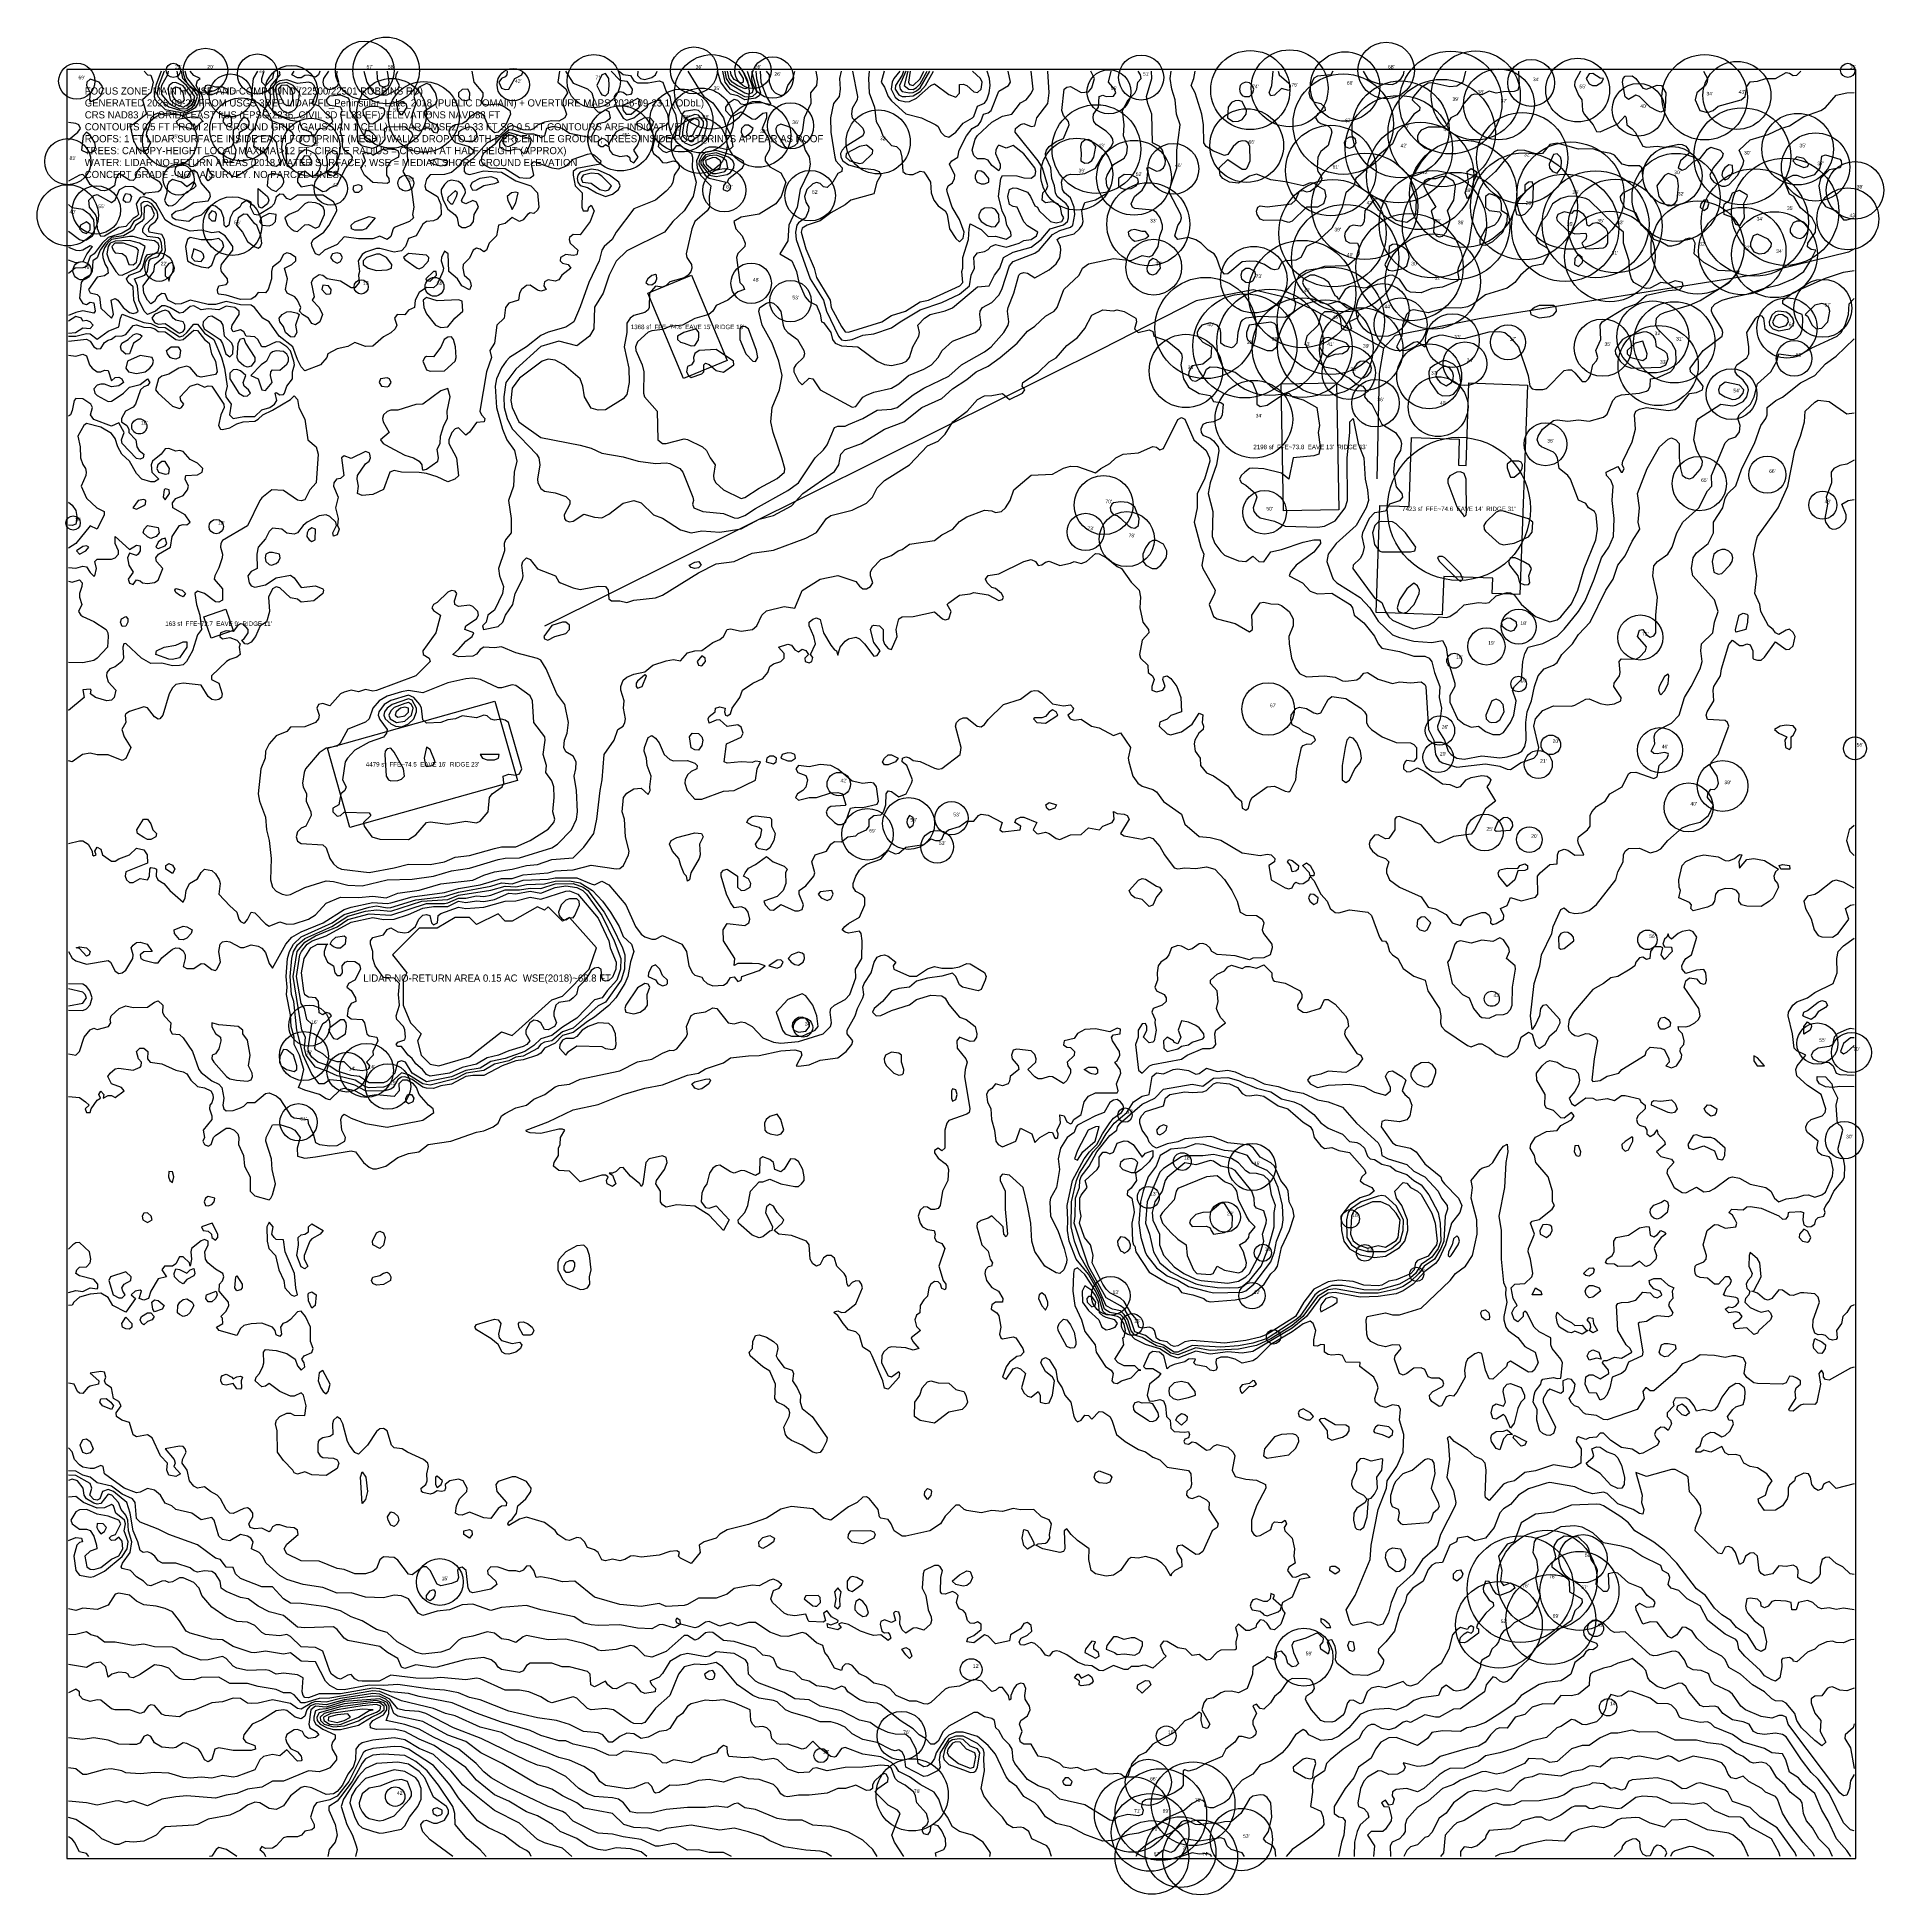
# Model space of a CAD drawing. Extents: x 426033 to 427066, y 1577130 to 1578168.
import ezdxf
from ezdxf.enums import TextEntityAlignment as Align

# ---------------------------------------------------------------- set-up
doc = ezdxf.new("R2010")
doc.units = 21
doc.header["$MEASUREMENT"] = 0
for name, color, linetype in [('A-BLDG-ANNO', 1, 'Continuous'), ('A-BLDG-FTPT', 1, 'Continuous'), ('C-ROAD-CNTR', 7, 'Continuous'), ('C-TOPO-HALF', 9, 'Continuous'), ('C-TOPO-MAJR', 3, 'Continuous'), ('C-TOPO-MINR', 8, 'Continuous'), ('C-WATR-ANNO', 5, 'Continuous'), ('C-WATR-LIDAR', 5, 'Continuous'), ('G-ANNO-NOTE', 7, 'Continuous'), ('G-ANNO-TRGT', 6, 'Continuous'), ('G-ANNO-ZONE', 6, 'Continuous'), ('L-PLNT-ANNO', 92, 'Continuous'), ('L-PLNT-TREE', 92, 'Continuous')]:
    doc.layers.add(name, color=color, linetype=linetype)

msp = doc.modelspace()

# ---------------------------------------------------------------- linework, layer by layer
at = {"layer": 'A-BLDG-FTPT'}
for points, elevation in [([(426399.1, 1578035.1), (426419.1, 1577987.3), (426394.7, 1577977.2), (426374.7, 1578024.9), (426399.1, 1578035.1)], 73.6), ([(426728.8, 1577974.3), (426759.7, 1577974.8), (426761, 1577903.8), (426730.1, 1577903.3), (426728.8, 1577974.3)], 72.8), ([(426819.6, 1577866.5), (426818.8, 1577845.2), (426781.9, 1577846.5), (426784, 1577906.3), (426800.3, 1577905.8), (426801.7, 1577944.2), (426828.3, 1577943.3), (426827.8, 1577928.8), (426832.1, 1577928.6), (426833.7, 1577974.8), (426866.4, 1577973.6), (426862.2, 1577856.5), (426846.7, 1577857), (426847.1, 1577865.6), (426819.6, 1577866.5)], 73.6), ([(426130.7, 1577832.1), (426126.6, 1577844), (426138.8, 1577848.3), (426143, 1577836.4), (426130.7, 1577832.1)], 71.7), ([(426208.2, 1577726.3), (426195.7, 1577770.7), (426289.3, 1577796.8), (426301.8, 1577752.5), (426208.2, 1577726.3)], 73.5)]:
    msp.add_lwpolyline(points, close=True, dxfattribs=dict(at, elevation=elevation))
at = {"layer": 'C-ROAD-CNTR'}
for points in [[(427050, 1578050.2), (427045.8, 1578047.8), (426995.8, 1578035.5), (426839.5, 1578010.7), (426792.5, 1578001.3), (426786, 1577994.2), (426783.6, 1577980.1), (426782.3, 1577921.1)], [(426786, 1577994.2), (426747.2, 1578015.5), (426732.1, 1578022.4), (426713.1, 1578026.9), (426681.3, 1578020.7), (426627.9, 1577993.4), (426540.2, 1577949.8), (426317, 1577838.8)]]:
    msp.add_lwpolyline(points, dxfattribs=at)
at = {"layer": 'C-TOPO-HALF'}
for points, elevation in [([(426325.4, 1578149), (426324.5, 1578143), (426329, 1578139.2), (426329.8, 1578137), (426327.5, 1578133), (426327.3, 1578131), (426329.3, 1578125), (426328.4, 1578123), (426325, 1578121.2), (426321, 1578121.3), (426317, 1578120.5), (426313, 1578118.8), (426311.2, 1578117), (426309, 1578116.1), (426305, 1578116.3), (426299, 1578118.7), (426297, 1578117.9), (426291, 1578112.2), (426285, 1578109.1), (426277, 1578100.1), (426273, 1578097.1), (426272, 1578095), (426272, 1578093), (426273, 1578091.8), (426275, 1578091.4), (426283, 1578093.4), (426293, 1578092.7), (426301, 1578087.8), (426309.4, 1578085), (426313.1, 1578081), (426313.9, 1578073), (426313, 1578071.4), (426311, 1578069.5), (426309, 1578069.8), (426307.5, 1578069), (426305, 1578066), (426303, 1578065.1), (426299, 1578067.2), (426295, 1578064), (426291.2, 1578063), (426290.1, 1578057), (426286.1, 1578053), (426284.6, 1578049), (426283, 1578048), (426281, 1578049.6), (426279, 1578050.1), (426277.1, 1578049), (426275, 1578044.5), (426271.6, 1578041), (426271.3, 1578039), (426272.1, 1578035), (426275, 1578032.4), (426275.7, 1578031), (426275.9, 1578029), (426275, 1578026.9), (426270.8, 1578029), (426268.3, 1578033), (426263.5, 1578037), (426263.1, 1578047), (426261, 1578048.4), (426259.4, 1578045), (426259.3, 1578043), (426260.6, 1578039), (426260.2, 1578037), (426257, 1578029.8), (426255, 1578028), (426251, 1578028.1), (426247, 1578025.4), (426244.6, 1578021), (426244.3, 1578017), (426241, 1578015.5), (426239, 1578012.9), (426234.7, 1578013), (426233.2, 1578011), (426234.4, 1578007), (426233.5, 1578005), (426231, 1578002.8), (426227, 1578000.6), (426221, 1577995.4), (426217, 1577995.2), (426211, 1577997.4), (426207, 1577995.2), (426201, 1577993.8), (426195.9, 1577991), (426195.4, 1577989), (426191.7, 1577985), (426183, 1577981.5), (426181, 1577983.8), (426179, 1577987.8), (426176.4, 1577995), (426168.6, 1578001), (426163, 1578009), (426159.5, 1578011), (426154.8, 1578017), (426153, 1578018.2), (426147, 1578018.4), (426139, 1578020.3), (426133, 1578018.7), (426129, 1578018.6), (426119, 1578021), (426113.9, 1578019), (426111, 1578018.9), (426106.4, 1578021), (426105, 1578024.6), (426103, 1578024.7), (426100.4, 1578023), (426099, 1578020.3), (426097, 1578019), (426095, 1578021.1), (426093.1, 1578025), (426092.6, 1578029), (426098.7, 1578037), (426099.2, 1578041), (426103.9, 1578045), (426105.2, 1578049), (426104.6, 1578055), (426103, 1578057.8), (426096, 1578059), (426095.7, 1578061), (426096.8, 1578063), (426099.6, 1578065), (426100.9, 1578067), (426100.8, 1578069), (426100.2, 1578071), (426097.5, 1578075), (426095, 1578076.2), (426093, 1578076.1), (426091.3, 1578075), (426091.8, 1578069), (426091, 1578067), (426087.5, 1578065), (426085, 1578060.9), (426081, 1578058.6), (426073, 1578056.1), (426069.7, 1578053), (426065.3, 1578047), (426063, 1578045.4), (426061, 1578039.9), (426059, 1578039.2), (426054.6, 1578039), (426051, 1578035.9)], 71.5), ([(426102.7, 1578149), (426099.8, 1578141), (426098.8, 1578135), (426099.3, 1578133), (426105, 1578127.6), (426115, 1578125.7), (426117, 1578125.9), (426122.1, 1578129), (426123.3, 1578131), (426124.3, 1578135), (426123.7, 1578137), (426117, 1578145.5), (426116.1, 1578149)], 71.5), ([(426106.6, 1578149), (426106.3, 1578147), (426102.9, 1578141), (426102.5, 1578139), (426103, 1578135.9), (426107.1, 1578131), (426109, 1578129.9), (426113, 1578128.1), (426117, 1578128.2), (426120.4, 1578131), (426121.6, 1578135), (426116.8, 1578141), (426112.4, 1578145), (426111.6, 1578149)], 72.5), ([(426168.6, 1578149), (426169.1, 1578147), (426164, 1578141), (426163.4, 1578139), (426163.6, 1578133), (426160, 1578127), (426159.7, 1578125), (426163, 1578122.1), (426170.6, 1578119), (426176, 1578115), (426176.7, 1578113), (426176.1, 1578111), (426175, 1578109), (426173, 1578108.4), (426172.3, 1578107), (426173, 1578096.2), (426175, 1578095.2), (426177, 1578096.7), (426180, 1578103), (426183, 1578105.2), (426185.1, 1578105), (426188.6, 1578103), (426191.9, 1578097), (426191, 1578093.8), (426189, 1578091.1), (426187, 1578090), (426183, 1578093.1), (426181, 1578092.3), (426179, 1578089), (426179, 1578087), (426181, 1578084.4), (426187, 1578085.6), (426193, 1578081.8), (426195, 1578082.1), (426197, 1578083.8), (426201, 1578085.6), (426205.9, 1578095), (426209.2, 1578099), (426209.6, 1578101), (426209, 1578102.2), (426205, 1578104.7), (426204.1, 1578107), (426204.2, 1578111), (426203, 1578115), (426203.8, 1578121), (426203.2, 1578125), (426203.9, 1578127), (426203.1, 1578129), (426197, 1578129.8), (426195.6, 1578131), (426195.1, 1578133), (426197, 1578135.3), (426203, 1578135.9), (426207, 1578134.1), (426207.8, 1578133), (426208.2, 1578127), (426212, 1578121), (426212.5, 1578111), (426213.1, 1578109), (426215, 1578107.4), (426221, 1578106.1), (426223, 1578106.7), (426226.5, 1578109), (426227.9, 1578111), (426227.5, 1578117), (426229, 1578118), (426239, 1578118.1), (426242.6, 1578115), (426243.3, 1578113), (426240, 1578107), (426240.4, 1578099), (426237.8, 1578093), (426241.4, 1578087), (426242.7, 1578083), (426244, 1578073), (426243.2, 1578069), (426243.8, 1578067), (426241.5, 1578065), (426233, 1578061.7), (426232.3, 1578061), (426231, 1578056.6), (426229, 1578055), (426225, 1578056.8), (426221, 1578055.3), (426213, 1578055.4), (426205, 1578056.4), (426201, 1578052.2), (426194, 1578049), (426191, 1578046.3), (426189, 1578047), (426187.1, 1578051), (426186.8, 1578053), (426187.7, 1578055), (426193.6, 1578059), (426196.6, 1578063), (426200.9, 1578071), (426200.8, 1578073), (426199, 1578076), (426193, 1578079.8), (426179, 1578079.8), (426175, 1578077.2), (426173, 1578077.9), (426171, 1578080.1), (426169, 1578080.4), (426167, 1578078.6), (426165.9, 1578075), (426164.2, 1578073), (426157, 1578068.5), (426154.7, 1578069), (426152.6, 1578073), (426153, 1578075.8), (426150.6, 1578077), (426147.7, 1578075), (426146.7, 1578073), (426143, 1578070.5), (426141.3, 1578067), (426140.5, 1578063), (426139, 1578061.9), (426138, 1578063), (426137.7, 1578067), (426136.3, 1578071), (426133, 1578073.6), (426131, 1578073.9), (426129, 1578072.7), (426125, 1578068.5), (426121, 1578067.2), (426118.1, 1578065), (426111, 1578065.9), (426109.1, 1578067), (426108.6, 1578069), (426111, 1578070.9), (426115, 1578071.8), (426121, 1578075.7), (426129, 1578076.5), (426130.2, 1578079), (426129.9, 1578081), (426125, 1578086.7), (426123, 1578092.1), (426121, 1578093.7), (426119, 1578092.9), (426117, 1578089.8), (426115.3, 1578089), (426111, 1578091), (426110.4, 1578093), (426111, 1578095.3), (426112.3, 1578097), (426115, 1578097.6), (426117.8, 1578097), (426119, 1578095.8), (426121, 1578095.9), (426127, 1578101.3), (426131, 1578102.2), (426133.5, 1578101), (426136.6, 1578095), (426143, 1578090.2), (426145, 1578090.4), (426155.5, 1578097), (426155.5, 1578099), (426155, 1578099.7), (426151, 1578101), (426150.1, 1578103), (426151.6, 1578113), (426155.1, 1578117), (426157, 1578123.3), (426158.1, 1578125), (426157.7, 1578127), (426153.2, 1578135), (426154.3, 1578145), (426156.8, 1578149)], 70.5), ([(426191.4, 1578149), (426190.6, 1578147), (426189, 1578145.7), (426185, 1578146.9), (426183, 1578146.6), (426181, 1578145.4), (426179, 1578145.4), (426175.8, 1578147), (426177, 1578149)], 70.5), ([(426223.3, 1578149), (426223.4, 1578145), (426225, 1578141.1), (426227, 1578140.3), (426229.6, 1578141), (426230.2, 1578143), (426229.3, 1578149)], 71.5), ([(426354.2, 1578149), (426359, 1578144.1), (426363, 1578143.5), (426366, 1578139), (426365.8, 1578137), (426365, 1578136.1), (426363, 1578135.7), (426361, 1578137.1), (426359, 1578137.5), (426357, 1578136.6), (426355.9, 1578135), (426357.2, 1578129), (426361, 1578122.8), (426363, 1578121.6), (426367, 1578122.9), (426374.3, 1578129), (426375, 1578130.6), (426379, 1578132.4), (426381, 1578132.8), (426383, 1578130.6), (426385.8, 1578125), (426386.3, 1578121), (426385.3, 1578119), (426381, 1578117.2), (426379.3, 1578115), (426377.1, 1578105), (426377.9, 1578103), (426380.6, 1578101), (426383, 1578098.1), (426385, 1578097.9), (426389, 1578099), (426391, 1578098.4), (426392.1, 1578097), (426392.2, 1578095), (426389.5, 1578091), (426388.7, 1578087), (426387.7, 1578085), (426385, 1578081.9), (426379, 1578077), (426367, 1578072.2), (426357.1, 1578059), (426354.9, 1578055), (426350.4, 1578051), (426349.1, 1578049), (426347.5, 1578043), (426341.7, 1578031), (426337, 1578017.3), (426333.3, 1578009), (426329, 1578006), (426319, 1578003.1), (426315, 1578001.3), (426307, 1577994.9), (426297.5, 1577989), (426295.5, 1577987), (426293, 1577983.2), (426290.1, 1577977), (426289.4, 1577973), (426290.2, 1577961), (426293.5, 1577949), (426296, 1577943), (426300.3, 1577937), (426301.6, 1577931), (426300.1, 1577925), (426299.6, 1577917), (426296.8, 1577909), (426298.4, 1577899), (426298.3, 1577891), (426295.1, 1577887), (426294.5, 1577885), (426294.7, 1577881), (426291.2, 1577871), (426291.8, 1577867), (426294.1, 1577861), (426293.5, 1577857), (426289, 1577847.8), (426285.4, 1577845), (426284.4, 1577841), (426282.3, 1577839), (426282.9, 1577837), (426291, 1577838.7), (426293.6, 1577841), (426295.2, 1577845), (426299.2, 1577851), (426300.6, 1577857), (426304.6, 1577865), (426305.1, 1577867), (426304.4, 1577873), (426304.8, 1577875), (426307, 1577877), (426309, 1577876), (426313, 1577870.8), (426323.2, 1577867), (426325, 1577863.6), (426326, 1577863), (426333, 1577860.3), (426337, 1577859.4), (426347, 1577861.1), (426351, 1577860.9), (426352.5, 1577859), (426353, 1577854.1), (426354.5, 1577853), (426359, 1577853), (426363, 1577852.1), (426367, 1577853.3), (426379, 1577854.7), (426383, 1577856.2), (426403, 1577868.6), (426413, 1577873.7), (426423, 1577874.9), (426433, 1577879.6), (426445, 1577881.3), (426463, 1577888), (426469, 1577891.2), (426474.7, 1577899), (426477, 1577900.6), (426489, 1577903.6), (426497, 1577907.5), (426500.4, 1577911), (426503, 1577916.2), (426507, 1577920.3), (426521, 1577929), (426531, 1577939.6), (426537, 1577942.2), (426541, 1577946.1), (426545.2, 1577953), (426553.2, 1577959), (426559, 1577965.5), (426563, 1577967.6), (426567, 1577967.7), (426573, 1577968.9), (426577, 1577965.6), (426584.1, 1577969), (426585.4, 1577971), (426584, 1577973), (426584.4, 1577975), (426593, 1577980.6), (426599, 1577986.6), (426603, 1577988.8), (426609, 1577995.8), (426615, 1578000.1), (426619, 1578005.3), (426623, 1578012.6), (426629, 1578015.7), (426635, 1578015.1), (426637, 1578015.6), (426641, 1578014.7), (426647.5, 1578011), (426647.9, 1578009), (426646.8, 1578005), (426648.8, 1578003), (426655, 1578004.4), (426657, 1578003.5), (426657.6, 1578001), (426665, 1577998.3), (426671, 1577993.4), (426673.1, 1577991), (426673.4, 1577989), (426672.6, 1577985), (426674.1, 1577977), (426677, 1577972.5), (426683, 1577968.9), (426689, 1577967.7), (426691, 1577964.4), (426695, 1577963.9), (426696.3, 1577963), (426695.7, 1577957), (426694.9, 1577955), (426691, 1577953), (426687, 1577952.4), (426685, 1577951.5), (426683.9, 1577949), (426684, 1577947), (426685, 1577945.5), (426689, 1577944), (426691, 1577942.5), (426693.6, 1577939), (426694, 1577937), (426692.7, 1577929), (426689.1, 1577919), (426687.9, 1577913), (426690.5, 1577903), (426690.2, 1577889), (426691.7, 1577885), (426695, 1577880.5), (426697, 1577878.5), (426705, 1577875.4), (426709, 1577875), (426713, 1577878), (426716.2, 1577875), (426719, 1577874.8), (426723, 1577880.3), (426729, 1577881.7), (426741, 1577885.8), (426747, 1577887.1), (426750.5, 1577887), (426750.7, 1577885), (426747, 1577880.2), (426737.1, 1577873), (426733.9, 1577869), (426733.2, 1577867), (426740.7, 1577863), (426745, 1577858.3), (426749, 1577856.9), (426757, 1577857.2), (426767.4, 1577851), (426768.7, 1577849), (426769.6, 1577845), (426775, 1577840.7), (426781, 1577833.3), (426782.9, 1577829), (426785, 1577826.6), (426795, 1577824.6), (426803, 1577822), (426809, 1577822), (426811.5, 1577821), (426813, 1577818.9), (426814.4, 1577813), (426817.5, 1577805), (426817.1, 1577799), (426818.3, 1577793), (426817.6, 1577787), (426816.1, 1577783), (426816.4, 1577781), (426820.1, 1577775), (426822.1, 1577769), (426823.7, 1577767), (426827, 1577765.1), (426831, 1577764.4), (426841, 1577766.3), (426851, 1577765.3), (426855, 1577765.8), (426861, 1577767.7), (426863.2, 1577769), (426865, 1577771.5), (426865.8, 1577775), (426865.6, 1577785), (426866.2, 1577791), (426868.6, 1577797), (426870.3, 1577805), (426872.5, 1577811), (426875.8, 1577815), (426881, 1577817.1), (426883, 1577818.6), (426885.6, 1577823), (426891.6, 1577829), (426895, 1577834.1), (426901.5, 1577841), (426910.2, 1577859), (426914.3, 1577865), (426917, 1577872.9), (426921, 1577878.1), (426925, 1577886.3), (426929.2, 1577893), (426928.4, 1577897), (426929, 1577905), (426927.9, 1577913), (426933.4, 1577927), (426940.2, 1577939), (426945, 1577943.4), (426947, 1577944.1), (426949.3, 1577943), (426951.3, 1577941), (426951.3, 1577933), (426951.9, 1577927), (426953, 1577923.2), (426955, 1577921.7), (426957, 1577921.2), (426959, 1577921.9), (426963, 1577926.4), (426964.1, 1577929), (426964.3, 1577931), (426961.2, 1577937), (426959.5, 1577943), (426960.9, 1577953), (426962, 1577955), (426974.6, 1577963), (426981, 1577962), (426983, 1577962.4), (426987, 1577964.5), (426989, 1577967), (426989.9, 1577971), (426989.4, 1577973), (426987, 1577976.3), (426983.8, 1577979), (426982.6, 1577981), (426982.6, 1577983), (426983.5, 1577985), (426989, 1577988.8), (426990.1, 1577991), (426990.1, 1577995), (426989, 1578003), (426994.1, 1578011), (426995, 1578012), (426997, 1578012.5), (426998.4, 1578011), (426999.1, 1578005), (427001.8, 1578003), (427013, 1577999.3), (427015, 1577999.1), (427017, 1577999.8), (427019, 1578001.8), (427020.2, 1578005), (427020.4, 1578011), (427019.9, 1578013), (427017, 1578014.1), (427009.2, 1578019), (427009.1, 1578021), (427015, 1578025.3), (427033, 1578033.4), (427043, 1578036.8), (427049, 1578037.6)], 72.5), ([(426296.1, 1578149), (426296, 1578147), (426295, 1578145.9), (426292.9, 1578145), (426291.4, 1578143), (426293, 1578139.5), (426295, 1578138.8), (426297, 1578139.1), (426300.4, 1578145), (426304.3, 1578147), (426305, 1578149)], 71.5), ([(426397.1, 1578149), (426404.5, 1578137), (426406.1, 1578135), (426411, 1578131.3), (426417, 1578123), (426418.2, 1578119), (426421.2, 1578113), (426422.3, 1578107), (426421, 1578105.7), (426419, 1578105.1), (426413, 1578106.6), (426409, 1578106.5), (426407, 1578105.8), (426403.9, 1578103), (426402, 1578099), (426402.4, 1578095), (426404.2, 1578091), (426409.9, 1578085), (426409, 1578079), (426409.3, 1578073), (426407.9, 1578071), (426401.1, 1578065), (426399.3, 1578061), (426396.1, 1578047), (426396.5, 1578045), (426399.1, 1578041), (426399.4, 1578039), (426398.8, 1578037), (426397.2, 1578035), (426395, 1578033.6), (426387, 1578031.4), (426385, 1578029.3), (426383, 1578028.4), (426379, 1578028.8), (426375.7, 1578025), (426375.5, 1578017), (426375, 1578015.6), (426373, 1578014.1), (426367, 1578012.5), (426364.9, 1578011), (426363, 1578008.2), (426363, 1578003), (426361.5, 1577995), (426364.1, 1577983), (426364.3, 1577975), (426363, 1577968.3), (426361, 1577965.9), (426351, 1577959.7), (426347, 1577959.6), (426343, 1577960.6), (426339.4, 1577967), (426338.4, 1577973), (426337, 1577977), (426327.8, 1577985), (426323, 1577987.5), (426319, 1577988), (426315.7, 1577987), (426303, 1577977.4), (426299, 1577971.9), (426298.2, 1577965), (426299, 1577961), (426302.6, 1577953), (426315, 1577944.2), (426337, 1577940), (426343, 1577938.4), (426349, 1577935.5), (426361, 1577933.4), (426369.3, 1577931), (426379, 1577929.8), (426385, 1577930.1), (426387, 1577929.7), (426392.6, 1577927), (426394.4, 1577925), (426399.9, 1577911), (426400.2, 1577909), (426399.7, 1577907), (426400.4, 1577905), (426405.5, 1577903), (426417, 1577901.8), (426423, 1577899.4), (426425, 1577899.2), (426429, 1577900.6), (426435, 1577904.6), (426453, 1577914.7), (426459, 1577918.9), (426468.2, 1577933), (426473, 1577937.4), (426475, 1577940.1), (426479, 1577949.8), (426481, 1577950.7), (426485, 1577950.7), (426487, 1577951.5), (426495, 1577954.9), (426503, 1577959.6), (426511, 1577960.1), (426514.2, 1577961), (426523, 1577968.1), (426529, 1577971.8), (426543, 1577978.6), (426550, 1577985), (426563, 1577992.2), (426566.6, 1577995), (426573.7, 1578003), (426576.1, 1578007), (426576.5, 1578009), (426575.8, 1578015), (426576.1, 1578017), (426579.4, 1578025), (426582.2, 1578035), (426583, 1578036), (426585, 1578036.6), (426587, 1578036.1), (426591, 1578033.5), (426599, 1578038.1), (426603, 1578041.3), (426605, 1578044.7), (426605.6, 1578049), (426605.5, 1578051), (426603.5, 1578055), (426605, 1578056), (426613, 1578058.1), (426616.1, 1578061), (426617.5, 1578063), (426618, 1578065), (426617.4, 1578071), (426619, 1578075.6), (426625, 1578077.1), (426631.7, 1578081), (426632.4, 1578083), (426631.3, 1578085), (426630.9, 1578089), (426631.5, 1578091), (426635, 1578096.9), (426641, 1578100.4), (426642.5, 1578103), (426642.8, 1578107), (426640.7, 1578113), (426641, 1578119), (426640, 1578127), (426643.2, 1578133), (426647, 1578136.7), (426648.1, 1578139), (426648.6, 1578143), (426650.5, 1578145), (426650.2, 1578147), (426648.9, 1578149)], 73.5), ([(426369.1, 1578149), (426369, 1578146.6), (426370.6, 1578145), (426373, 1578144.5), (426377, 1578145.5), (426379, 1578147), (426380, 1578149)], 73.5), ([(426435.1, 1578149), (426435.5, 1578145), (426437.7, 1578137), (426437, 1578135.2), (426435, 1578134), (426429, 1578133.1), (426425, 1578135.3), (426421, 1578136.2), (426419, 1578138), (426415.6, 1578143), (426413.6, 1578149)], 73.5), ([(426430.2, 1578149), (426433.6, 1578139), (426433.1, 1578137), (426431, 1578136.3), (426429, 1578136.8), (426421, 1578141.6), (426418.7, 1578145), (426417.9, 1578149)], 72.5), ([(426425.4, 1578149), (426428, 1578145), (426428, 1578143), (426427, 1578142.4), (426423, 1578144.4), (426421.4, 1578147), (426420.9, 1578149)], 71.5), ([(426440.8, 1578149), (426442.6, 1578147), (426442.6, 1578143), (426444, 1578139), (426445.9, 1578137), (426449, 1578135.5), (426451, 1578136.1), (426451.7, 1578137), (426453, 1578141.1), (426455.8, 1578145), (426456.9, 1578149)], 74.5), ([(426468.6, 1578149), (426469.4, 1578145), (426469, 1578141.1), (426465.6, 1578137), (426465.9, 1578131), (426462.2, 1578123), (426461, 1578115), (426459, 1578111.2), (426458.6, 1578113), (426455.6, 1578117), (426453, 1578118.2), (426449, 1578119.4), (426447, 1578118.6), (426446.3, 1578117), (426446.5, 1578115), (426447.6, 1578113), (426451, 1578107.4), (426453, 1578105.9), (426457, 1578107.6), (426458.6, 1578109), (426459, 1578110.8), (426461, 1578110.7), (426462.7, 1578105), (426465, 1578101.1), (426465.5, 1578097), (426464.7, 1578093), (426459.9, 1578083), (426458.3, 1578073), (426453.6, 1578063), (426453, 1578054.2), (426448.5, 1578047), (426455.2, 1578043), (426457.9, 1578037), (426459.1, 1578031), (426462.6, 1578023), (426465, 1578020.4), (426469, 1578018.2), (426471, 1578013.2), (426471.8, 1578009), (426473, 1578008.6), (426477, 1578003), (426477.9, 1577999), (426479.5, 1577997), (426483, 1577995.6), (426492.2, 1577995), (426503, 1577986.9), (426507, 1577985.1), (426511, 1577984.5), (426517, 1577985.8), (426519.3, 1577987), (426521, 1577989), (426522.9, 1577995), (426526.3, 1578001), (426526.6, 1578003), (426525.7, 1578007), (426529.4, 1578011), (426532.6, 1578013), (426541, 1578015.1), (426545, 1578016.8), (426559, 1578028.5), (426565.6, 1578029), (426568.5, 1578035), (426571.5, 1578039), (426573.5, 1578045), (426579, 1578047.9), (426589, 1578050.6), (426594.6, 1578055), (426599.7, 1578061), (426607, 1578063.2), (426609.3, 1578065), (426609.9, 1578067), (426609.8, 1578073), (426608.5, 1578075), (426603.6, 1578079), (426602.6, 1578081), (426602.1, 1578085), (426600.6, 1578089), (426600, 1578095), (426597.3, 1578101), (426597.1, 1578103), (426597.5, 1578105), (426599, 1578106.9), (426603, 1578109.8), (426607, 1578111.5), (426610.3, 1578119), (426609.9, 1578121), (426607, 1578124.3), (426606.2, 1578127), (426607.5, 1578139), (426609, 1578140.2), (426611, 1578140.5), (426617, 1578137.2), (426621, 1578137.5), (426623, 1578139.7), (426624.5, 1578145), (426622.3, 1578149)], 74.5), ([(426489.2, 1578149), (426492, 1578135), (426491.8, 1578133), (426489, 1578128.2), (426488.5, 1578125), (426489, 1578123), (426495, 1578117.3), (426495.6, 1578115), (426495, 1578113), (426485, 1578106.8), (426483.3, 1578105), (426482.5, 1578103), (426482.6, 1578101), (426483.7, 1578099), (426487, 1578096.8), (426493, 1578095), (426501, 1578094.1), (426504.1, 1578093), (426504.9, 1578091), (426502.8, 1578087), (426501, 1578080.5), (426488.3, 1578077), (426485, 1578074.3), (426477, 1578069.9), (426471, 1578065.4), (426463.9, 1578063), (426461, 1578061.3), (426460.5, 1578059), (426463, 1578049.8), (426467.7, 1578039), (426469, 1578033.7), (426475.6, 1578023), (426476.6, 1578021), (426477.3, 1578017), (426483, 1578006.3), (426485, 1578003.3), (426487, 1578003.2), (426505.5, 1578009), (426511, 1578012.4), (426518.8, 1578015), (426527, 1578020.1), (426531.7, 1578021), (426549.1, 1578029), (426550.8, 1578031), (426550.3, 1578037), (426550.9, 1578039), (426550.8, 1578045), (426554, 1578055), (426554.3, 1578061), (426555, 1578063.7), (426561, 1578060.5), (426565, 1578056.7), (426569, 1578056.8), (426575, 1578055.1), (426577.8, 1578057), (426577.7, 1578059), (426575.4, 1578063), (426574.7, 1578067), (426572.8, 1578071), (426570.7, 1578079), (426572.1, 1578089), (426573, 1578090.8), (426581, 1578090.6), (426585, 1578089.4), (426589, 1578089.2), (426591.3, 1578091), (426591.6, 1578093), (426591.1, 1578095), (426585, 1578102.9), (426579, 1578107.6), (426575, 1578106), (426571, 1578107.7), (426570.2, 1578107), (426569.2, 1578105), (426569.1, 1578103), (426571.6, 1578097), (426571.7, 1578095), (426571, 1578093.3), (426567, 1578096.3), (426565, 1578099.3), (426563, 1578100), (426559, 1578100.1), (426557, 1578101.9), (426556, 1578105), (426557.7, 1578111), (426559, 1578113.2), (426567, 1578120.5), (426573, 1578124), (426578.2, 1578125), (426583, 1578131.3), (426586.2, 1578133), (426589, 1578136.5), (426590.1, 1578139), (426589.1, 1578149)], 75.5), ([(426506.8, 1578149), (426505.2, 1578143), (426507, 1578140.2), (426509, 1578135), (426511, 1578132.4), (426519, 1578125.3), (426527.7, 1578123), (426535.7, 1578119), (426537, 1578118.1), (426538.6, 1578115), (426540.5, 1578113), (426543, 1578112.1), (426546.9, 1578115), (426551, 1578120), (426556.2, 1578123), (426557, 1578123.8), (426559, 1578129.6), (426563, 1578131.2), (426564.2, 1578133), (426565.6, 1578137), (426566.1, 1578141), (426565.7, 1578145), (426564.5, 1578149)], 76.5), ([(426517.6, 1578149), (426517, 1578146.9), (426513.1, 1578141), (426513, 1578139), (426515, 1578135.9), (426517, 1578134.9), (426519, 1578134.9), (426523, 1578135.2), (426527, 1578137.7), (426530, 1578141), (426534.4, 1578149)], 77.5), ([(426520.1, 1578149), (426518.1, 1578141), (426520.7, 1578139), (426523, 1578138.9), (426525, 1578139.9), (426527, 1578142), (426530.8, 1578149)], 78.5), ([(426831.8, 1578149), (426830.4, 1578143), (426827, 1578140.7), (426823, 1578140.3), (426813, 1578142.6), (426811, 1578142.4), (426807, 1578140), (426802.8, 1578135), (426801.9, 1578133), (426806.2, 1578129), (426806.1, 1578127), (426802.9, 1578125), (426799.9, 1578121), (426793.7, 1578115), (426791, 1578108.5), (426783, 1578102), (426777.4, 1578095), (426770.5, 1578089), (426769.4, 1578085), (426765, 1578081), (426762.8, 1578073), (426760.3, 1578067), (426757, 1578061.4), (426749, 1578054), (426743, 1578051), (426739.7, 1578045), (426737, 1578043.5), (426731, 1578043), (426729, 1578041.9), (426727, 1578038.4), (426725, 1578038), (426723, 1578038.5), (426719.5, 1578041), (426715, 1578042.6), (426711, 1578042.9), (426707, 1578042.4), (426699, 1578035.7), (426697, 1578035.6), (426695, 1578038), (426692.7, 1578045), (426691.4, 1578047), (426688, 1578049), (426684.1, 1578053), (426681, 1578054.7), (426677, 1578056), (426671, 1578055), (426669.4, 1578057), (426671, 1578062.8), (426672.5, 1578065), (426673, 1578067), (426672.7, 1578069), (426666.3, 1578081), (426666.4, 1578083), (426670.4, 1578095), (426670.4, 1578105), (426672.3, 1578119), (426670.2, 1578125), (426669.5, 1578133), (426667.7, 1578139), (426666.7, 1578145), (426667.2, 1578149)], 72.5), ([(426727.1, 1578149), (426727.6, 1578147), (426733, 1578142.3), (426733.8, 1578141), (426733.6, 1578139), (426733, 1578138.3), (426729, 1578139.4), (426725, 1578135.7), (426723, 1578135.3), (426722, 1578137), (426723.6, 1578141), (426724.2, 1578149)], 71.5), ([(426774.6, 1578149), (426777.1, 1578145), (426779, 1578143.5), (426783, 1578142.1), (426791, 1578141.6), (426793, 1578142.5), (426795.9, 1578145), (426797.2, 1578147), (426797.6, 1578149)], 72.5), ([(426896, 1578149), (426893, 1578143.3), (426892.7, 1578141), (426895, 1578135.6), (426896.9, 1578133), (426897.2, 1578127), (426898.2, 1578125), (426903.1, 1578119), (426905, 1578115.4), (426907, 1578115.1), (426917, 1578119.6), (426921, 1578124.1), (426921.6, 1578123), (426921.9, 1578119), (426925, 1578116.9), (426926.6, 1578115), (426931, 1578107.2), (426933, 1578106.5), (426939, 1578107.1), (426943, 1578106.5), (426951, 1578108.2), (426953, 1578108.1), (426955, 1578107.1), (426956.6, 1578105), (426956.7, 1578103), (426952, 1578099), (426950.7, 1578095), (426953, 1578093.7), (426955, 1578094.5), (426959, 1578098.4), (426963, 1578100.2), (426967, 1578105.4), (426969, 1578106.5), (426974.2, 1578105), (426975.9, 1578103), (426975.2, 1578101), (426970.3, 1578095), (426968.4, 1578091), (426968.9, 1578089), (426970.7, 1578087), (426975, 1578084.7), (426977, 1578084.7), (426979, 1578085.6), (426984.1, 1578091), (426987, 1578097), (426987.4, 1578099), (426984.7, 1578105), (426991, 1578110.6), (427001, 1578113.7), (427008, 1578117), (427013, 1578118.5), (427021, 1578123.8), (427030.5, 1578127), (427033, 1578128.8), (427039, 1578135.6), (427045, 1578137), (427049, 1578137.1)], 73.5), ([(426051, 1578059.7), (426057, 1578055), (426059, 1578054.4), (426061, 1578054.7), (426064.4, 1578057), (426065.5, 1578059), (426065.5, 1578061), (426065, 1578066), (426063, 1578068.8), (426059, 1578071.7), (426053, 1578072.7), (426051, 1578074.6)], 71.5), ([(426051, 1578002.6), (426054.9, 1578003), (426059, 1578005.6), (426063, 1578005.3), (426064.7, 1578007), (426063, 1578009), (426061, 1578009.6), (426059, 1578009.3), (426058.1, 1578011), (426055, 1578012), (426051, 1578009.4)], 72.5), ([(426051, 1577998.2), (426061, 1577999.3), (426063, 1577998.1), (426065, 1577994.9), (426067, 1577993.9), (426069, 1577994.1), (426071, 1577997.3), (426073, 1577998.7), (426075, 1577999.3), (426077.2, 1578001), (426081, 1578001.2), (426083, 1578001.9), (426087, 1578006.9), (426089, 1578007.3), (426093, 1578005.9), (426097, 1578005.7), (426099.2, 1578005), (426101, 1578003.5), (426105, 1578003.4), (426111, 1577999.1), (426113, 1577998.7), (426115, 1577999.1), (426121, 1578004.3), (426123, 1578004.1), (426127, 1577999.1), (426129.5, 1577997), (426130.8, 1577991), (426133.1, 1577987), (426134.1, 1577981), (426133, 1577979.5), (426125, 1577978), (426123, 1577978.6), (426119, 1577983.5), (426117, 1577984.2), (426112.5, 1577983), (426107, 1577979.6), (426103, 1577978.5), (426101.3, 1577977), (426099.5, 1577971), (426101, 1577969.1), (426109, 1577961.8), (426113, 1577960.5), (426114.1, 1577961), (426115.3, 1577963), (426113.7, 1577965), (426113.4, 1577967), (426119, 1577973), (426123, 1577974.2), (426127, 1577972.4), (426129, 1577973.1), (426131, 1577973), (426137.8, 1577963), (426138, 1577961), (426136, 1577957), (426134.7, 1577951), (426135.8, 1577949), (426137, 1577948.7), (426141, 1577949.6), (426145, 1577951.9), (426148.6, 1577953), (426155, 1577953.4), (426157, 1577954.5), (426159.6, 1577957), (426165, 1577959.5), (426175, 1577965.6), (426177, 1577967.5), (426179, 1577965.5), (426179.6, 1577961), (426183, 1577954.6), (426184.7, 1577943), (426189.4, 1577939), (426190.4, 1577935), (426189.4, 1577919), (426185.9, 1577915), (426183, 1577909.4), (426181, 1577908.8), (426179, 1577909.3), (426171, 1577914.7), (426164.6, 1577915), (426159, 1577910.5), (426157.9, 1577909), (426151, 1577894.9), (426137, 1577886.7), (426136, 1577885), (426135.9, 1577883), (426137, 1577879), (426136.8, 1577877), (426135, 1577871.5), (426132.7, 1577867), (426132.4, 1577865), (426137, 1577859.7), (426137, 1577853.3), (426135, 1577852.2), (426133, 1577852.5), (426127, 1577857.1), (426123, 1577858.3), (426121.6, 1577857), (426122.5, 1577851), (426124.4, 1577845), (426125.2, 1577837), (426123, 1577834), (426120.2, 1577825), (426116.8, 1577819), (426115, 1577817.2), (426113, 1577816.8), (426109, 1577816.7), (426103, 1577818.2), (426097, 1577818), (426091.7, 1577821), (426083, 1577829.2), (426081.9, 1577829), (426081.3, 1577827), (426081.7, 1577821), (426080.8, 1577819), (426077, 1577816.1), (426074.1, 1577815), (426072.3, 1577813), (426072.1, 1577811), (426073, 1577807.7), (426077.4, 1577803), (426076.4, 1577799), (426075, 1577797.5), (426072.3, 1577797), (426066, 1577799), (426063.2, 1577801), (426063.5, 1577803), (426063, 1577803.6), (426059, 1577803.2), (426059.7, 1577799), (426051, 1577791.6)], 71.5), ([(426051, 1577657), (426053, 1577653.3), (426055, 1577651.7), (426061, 1577649.9), (426073, 1577652), (426074.3, 1577651), (426077, 1577645.9), (426079, 1577644.6), (426081, 1577645), (426083, 1577646.5), (426086.8, 1577653), (426087, 1577655), (426086, 1577659), (426087, 1577660.5), (426089, 1577661.9), (426091, 1577662.1), (426094.8, 1577661), (426097.7, 1577657), (426093, 1577656.7), (426091, 1577655), (426091.4, 1577653), (426093, 1577652.1), (426099, 1577650.6), (426101, 1577650.7), (426103, 1577653.4), (426109, 1577658.2), (426111, 1577659), (426113, 1577658.9), (426115, 1577657.3), (426116.2, 1577655), (426116.2, 1577653), (426115, 1577648.6), (426117, 1577647.5), (426121, 1577647.4), (426125, 1577650.3), (426127, 1577650), (426131, 1577646.9), (426133, 1577646.3), (426133.9, 1577647), (426135.8, 1577651), (426135, 1577657), (426135.6, 1577661), (426137, 1577662.4), (426139, 1577662.7), (426141, 1577662.3), (426147, 1577659.2), (426149, 1577659.1), (426153, 1577660.7), (426157, 1577660), (426159, 1577658.8), (426161, 1577656.3), (426163, 1577650.3), (426165, 1577647.7), (426172.4, 1577661), (426175.7, 1577665), (426181, 1577668), (426193.3, 1577673), (426205, 1577680.4), (426209, 1577681.7), (426221, 1577684.4), (426229, 1577683.7), (426231, 1577684.1), (426243, 1577687.5), (426261, 1577689.9), (426269, 1577692.2), (426281, 1577694.2), (426293, 1577697.7), (426299, 1577697.7), (426305, 1577699.9), (426319, 1577701), (426323, 1577702.1), (426333, 1577702.6), (426343, 1577705.3), (426357, 1577703.2), (426359, 1577703.4), (426361.2, 1577705), (426364, 1577711), (426364.3, 1577713), (426362.3, 1577721), (426361.7, 1577731), (426360.4, 1577735), (426361.1, 1577743), (426363, 1577745.5), (426367, 1577747.9), (426371, 1577748.2), (426375, 1577744.8), (426376.1, 1577747), (426375.8, 1577749), (426376.7, 1577755), (426374.4, 1577761), (426374, 1577765), (426372.7, 1577769), (426372.8, 1577771), (426375, 1577776.6), (426377, 1577777.7), (426379, 1577776.2), (426381, 1577773.6), (426383.8, 1577767), (426387, 1577764.3), (426389, 1577763.6), (426397, 1577763.7), (426401, 1577762.3), (426402.4, 1577761), (426402.2, 1577759), (426399, 1577757.5), (426397, 1577755.7), (426395.7, 1577753), (426395.5, 1577751), (426396.8, 1577747), (426401, 1577742.1), (426405, 1577742.1), (426417, 1577746.6), (426423, 1577746.9), (426435, 1577752.8), (426435.9, 1577759), (426437.7, 1577763), (426435, 1577763.4), (426433, 1577762.6), (426427, 1577762.9), (426419, 1577762.2), (426417.5, 1577763), (426418.7, 1577773), (426427, 1577776.8), (426428.1, 1577779), (426427, 1577782.4), (426425, 1577783.6), (426419, 1577782.8), (426415, 1577786.4), (426413, 1577786.3), (426409, 1577784.6), (426408.4, 1577787), (426409, 1577788.4), (426412.4, 1577791), (426412.5, 1577793), (426415, 1577793.8), (426417.9, 1577793), (426417.6, 1577791), (426418.2, 1577789), (426419, 1577788.6), (426421, 1577789.8), (426421.8, 1577793), (426426.2, 1577799), (426427.7, 1577803), (426433.5, 1577807), (426439, 1577809.5), (426441.8, 1577813), (426443, 1577816.2), (426445, 1577817.7), (426449, 1577819.1), (426451, 1577821), (426451, 1577823.6), (426447.7, 1577827), (426453, 1577828.8), (426455, 1577828.2), (426457, 1577825.5), (426459, 1577824.5), (426461, 1577826), (426463, 1577825.3), (426464.5, 1577823), (426462.5, 1577821), (426462.7, 1577819), (426465, 1577818.3), (426466.5, 1577819), (426467, 1577821.3), (426465.6, 1577823), (426468.4, 1577829), (426467.6, 1577833), (426464.9, 1577839), (426465, 1577841), (426467, 1577842.8), (426469, 1577843.5), (426471, 1577842.6), (426473, 1577835), (426477, 1577828.2), (426479, 1577825.6), (426480.2, 1577825), (426481, 1577822.6), (426482.2, 1577827), (426485, 1577830.4), (426487, 1577831.7), (426491, 1577832.6), (426493, 1577831.8), (426495.9, 1577829), (426501, 1577822), (426503, 1577822.5), (426504.6, 1577825), (426501, 1577829.7), (426499.2, 1577837), (426500.1, 1577839), (426501, 1577839.4), (426504.2, 1577839), (426506.3, 1577837), (426506.2, 1577831), (426507, 1577828.8), (426509, 1577826.3), (426511, 1577825.8), (426514.1, 1577833), (426513.6, 1577837), (426515, 1577843), (426517, 1577844.1), (426523, 1577844.3), (426535, 1577846.8), (426539.4, 1577843), (426541, 1577842.4), (426543, 1577843), (426544.3, 1577847), (426542.1, 1577851), (426543, 1577851.9), (426549, 1577856.1), (426555, 1577856.9), (426557, 1577857.7), (426565, 1577856.4), (426571, 1577853.1), (426573, 1577853.7), (426573.5, 1577855), (426572.4, 1577857), (426569, 1577859.8), (426567, 1577860.5), (426564.5, 1577863), (426563.5, 1577865), (426565, 1577867.2), (426571, 1577868.1), (426584.9, 1577875), (426589, 1577876), (426591.5, 1577875), (426593, 1577872.8), (426595, 1577873.1), (426597, 1577874.6), (426599, 1577875.1), (426605, 1577872.8), (426611, 1577874.1), (426613, 1577875), (426617, 1577873.9), (426620, 1577875), (426625, 1577879.5), (426627, 1577879.3), (426631.2, 1577877), (426637, 1577872.2), (426639.5, 1577871), (426645, 1577863.5), (426649.4, 1577859), (426650.1, 1577855), (426649.8, 1577849), (426651, 1577843), (426651.5, 1577841), (426654.6, 1577837), (426654.7, 1577835), (426651, 1577831), (426649.6, 1577823), (426650.2, 1577821), (426654.2, 1577817), (426654.5, 1577813), (426656.8, 1577811), (426657.7, 1577809), (426656.4, 1577805), (426656.5, 1577803), (426659, 1577802.1), (426662.7, 1577803), (426664, 1577805), (426662.6, 1577809), (426663, 1577810.5), (426665, 1577811.1), (426667, 1577809.6), (426670.4, 1577805), (426672.7, 1577799), (426673.1, 1577791), (426667, 1577788.8), (426665, 1577786.8), (426661, 1577785.1), (426660.5, 1577783), (426665, 1577778.6), (426667, 1577778.1), (426669, 1577778.6), (426673, 1577779.8), (426679, 1577784), (426683, 1577790.2), (426685, 1577789.3), (426684.6, 1577785), (426685.3, 1577783), (426685.2, 1577781), (426682.8, 1577779), (426680.5, 1577775), (426680.2, 1577773), (426680.6, 1577769), (426683.4, 1577765), (426683.6, 1577761), (426687, 1577756.9), (426691, 1577755.2), (426699, 1577749.5), (426703, 1577743.8), (426706.6, 1577741), (426707, 1577737), (426709, 1577736), (426710.5, 1577737), (426711.4, 1577741), (426712.6, 1577743), (426721, 1577749), (426725, 1577749.4), (426731, 1577746.6), (426733, 1577746.3), (426734, 1577747), (426736.9, 1577753), (426737.5, 1577759), (426740.2, 1577771), (426741, 1577772.1), (426743, 1577772.8), (426745.8, 1577773), (426747.9, 1577775), (426747, 1577777.1), (426741, 1577779.8), (426739, 1577781.7), (426735, 1577783.7), (426734.1, 1577787), (426734.4, 1577789), (426737, 1577792.7), (426739, 1577793.5), (426743, 1577792.7), (426747, 1577790.4), (426749, 1577789.9), (426751, 1577790.4), (426755, 1577797.8), (426757, 1577799.5), (426765, 1577798.4), (426773.3, 1577793), (426775.4, 1577791), (426776.4, 1577789), (426776.5, 1577785), (426777.3, 1577783), (426779.3, 1577781), (426785.3, 1577777), (426793, 1577773.8), (426801, 1577773.6), (426803, 1577772.7), (426804.5, 1577771), (426804.5, 1577765), (426803, 1577763.1), (426799, 1577763.7), (426798.1, 1577763), (426797.1, 1577761), (426797.1, 1577759), (426799, 1577757.3), (426801, 1577757.6), (426805, 1577759.7), (426809, 1577757.6), (426819, 1577750.7), (426823, 1577750.3), (426827, 1577748.7), (426829, 1577749.1), (426832.2, 1577753), (426835, 1577754.2), (426841, 1577755.3), (426843.9, 1577755), (426845, 1577754.1), (426845.9, 1577753), (426845.3, 1577751), (426843.7, 1577749), (426848.5, 1577741), (426843, 1577736.7), (426836.9, 1577725), (426835, 1577722.5), (426825, 1577721.2), (426817, 1577717.6), (426815, 1577718.3), (426807, 1577727.8), (426795, 1577732.4), (426793, 1577732), (426792.3, 1577731), (426792.3, 1577725), (426789, 1577720.2), (426787, 1577720), (426783, 1577722.1), (426781, 1577721.9), (426778.5, 1577719), (426778, 1577717), (426778.3, 1577715), (426779.8, 1577713), (426783, 1577710.5), (426787, 1577709), (426789, 1577707), (426787.6, 1577703), (426787.6, 1577701), (426789.4, 1577697), (426795, 1577692.9), (426807, 1577687.6), (426811, 1577681.7), (426815, 1577680.8), (426821, 1577677.7), (426824.3, 1577673), (426829, 1577671.5), (426831.2, 1577675), (426833, 1577676.2), (426841, 1577678.7), (426843, 1577678.7), (426845, 1577677.3), (426845.9, 1577675), (426845.7, 1577673), (426847, 1577672), (426849, 1577672.6), (426853, 1577675), (426853.2, 1577677), (426851.3, 1577681), (426855, 1577682.7), (426857, 1577687.1), (426863, 1577685.3), (426871, 1577687.3), (426872.3, 1577689), (426872.1, 1577699), (426873.5, 1577701), (426879, 1577705.5), (426883, 1577705.9), (426883.2, 1577711), (426884, 1577713), (426887, 1577714.2), (426889, 1577713.6), (426893, 1577710.8), (426898, 1577711), (426895, 1577717.3), (426894.5, 1577719), (426894.9, 1577721), (426900, 1577725), (426901.5, 1577727), (426901.5, 1577733), (426902.4, 1577735), (426905, 1577738), (426909.8, 1577741), (426912.5, 1577745), (426919.3, 1577749), (426923, 1577756.2), (426924.1, 1577757), (426927, 1577757.2), (426937, 1577753.7), (426939, 1577754.5), (426940, 1577761), (426944.5, 1577765), (426945.3, 1577767), (426945, 1577767.6), (426943, 1577768.2), (426939, 1577767.4), (426937, 1577767.6), (426935.6, 1577769), (426937.6, 1577773), (426937.2, 1577777), (426937.9, 1577779), (426939.8, 1577781), (426947, 1577784.6), (426951.2, 1577789), (426954.2, 1577799), (426958, 1577805), (426963, 1577815), (426964, 1577819), (426963.3, 1577825), (426963.8, 1577829), (426970, 1577835), (426971, 1577841), (426973, 1577847), (426971, 1577853.6), (426958.9, 1577867), (426958.2, 1577871), (426959, 1577877), (426961, 1577879.8), (426967.5, 1577885), (426970.4, 1577891), (426970.4, 1577897), (426975.6, 1577905), (426977, 1577910.3), (426978.4, 1577913), (426983, 1577917.2), (426986.2, 1577927), (426993.4, 1577941), (426996.8, 1577951), (426999.7, 1577955), (427000.4, 1577957), (427000.4, 1577961), (427005.2, 1577965), (427009, 1577966.8), (427019, 1577974.8), (427027, 1577979), (427033, 1577985.4), (427039, 1577989.7), (427049, 1577999.4)], 71.5), ([(426051, 1577871.7), (426055, 1577871.2), (426059, 1577872.3), (426061, 1577871.9), (426063, 1577868.8), (426065, 1577866.8), (426065.7, 1577867), (426066.6, 1577871), (426065.6, 1577875), (426067, 1577876.2), (426075, 1577876.2), (426077, 1577877), (426078.8, 1577879), (426078.9, 1577881), (426077, 1577885), (426077, 1577889), (426085, 1577881.7), (426089, 1577884.1), (426091, 1577883.8), (426091, 1577881), (426089.9, 1577879), (426089, 1577878.4), (426085, 1577879.7), (426083.9, 1577877), (426084.7, 1577873), (426087, 1577869), (426084.2, 1577865), (426085, 1577862.9), (426087, 1577862.2), (426089, 1577864.8), (426091, 1577864.2), (426092.2, 1577863), (426095, 1577862.6), (426099, 1577863.2), (426101, 1577864.5), (426103.7, 1577871), (426100.1, 1577875), (426099.7, 1577877), (426101.3, 1577879), (426108, 1577883), (426108.8, 1577889), (426113, 1577895), (426115, 1577895.7), (426117, 1577895.5), (426118.9, 1577897), (426116.2, 1577901), (426109.2, 1577905), (426109, 1577907.8), (426111, 1577910.1), (426115, 1577911.8), (426117.4, 1577915), (426117.9, 1577917), (426116.1, 1577921), (426116.5, 1577923), (426123, 1577923.4), (426125.7, 1577925), (426126, 1577927), (426123, 1577929.9), (426119, 1577932), (426115, 1577936.5), (426113, 1577937.1), (426111, 1577936.7), (426107, 1577938.2), (426105, 1577937.9), (426102.8, 1577935), (426097.8, 1577931), (426097.2, 1577929), (426097.5, 1577925), (426101.4, 1577921), (426099, 1577919.5), (426097, 1577919.5), (426091.9, 1577921), (426089, 1577924.1), (426085, 1577931), (426080.7, 1577935), (426078.4, 1577939), (426077, 1577943.8), (426075, 1577946.5), (426069, 1577950.1), (426061, 1577952.1), (426059.5, 1577951), (426056.1, 1577945), (426057.5, 1577939), (426057.6, 1577933), (426059, 1577929.1), (426060.5, 1577927), (426060.8, 1577925), (426060.6, 1577923), (426058, 1577917), (426061, 1577910.4), (426066.7, 1577905), (426070.9, 1577903), (426070.9, 1577901), (426067, 1577893.1), (426063, 1577894.9), (426055, 1577885), (426051, 1577882.5)], 71.5), ([(426051, 1577575.9), (426057, 1577575.3), (426060.4, 1577573), (426062.4, 1577571), (426060.2, 1577569), (426061, 1577566.9), (426063, 1577567), (426063.6, 1577569), (426067, 1577573.8), (426068.8, 1577575), (426067.8, 1577577), (426069, 1577578.9), (426070.6, 1577577), (426070.3, 1577575), (426073, 1577576.4), (426075, 1577576.4), (426077, 1577575.4), (426082, 1577579), (426080.5, 1577581), (426075, 1577582.9), (426072.9, 1577587), (426074.2, 1577589), (426077, 1577591.3), (426079, 1577591.7), (426087, 1577590.7), (426091, 1577592.3), (426091.6, 1577593), (426091.7, 1577595), (426090.1, 1577597), (426088.9, 1577601), (426090.7, 1577603), (426093, 1577602.9), (426095.3, 1577601), (426095.1, 1577597), (426096.6, 1577595), (426103, 1577594.1), (426111, 1577590.6), (426115, 1577589.7), (426117, 1577588.6), (426119.2, 1577585), (426123, 1577581.4), (426127, 1577580.7), (426130.4, 1577579), (426131.5, 1577577), (426131.7, 1577575), (426131, 1577572.3), (426129.9, 1577571), (426129.8, 1577569), (426131.1, 1577565), (426131.1, 1577563), (426126.2, 1577557), (426127, 1577553), (426126, 1577551), (426126.9, 1577549), (426129, 1577548.1), (426130.6, 1577549), (426132, 1577553), (426133, 1577554.1), (426139, 1577558.2), (426141, 1577558.2), (426143.5, 1577557), (426145.5, 1577555), (426146.1, 1577553), (426145.9, 1577549), (426148.8, 1577543), (426149.2, 1577537), (426152.4, 1577531), (426152.5, 1577523), (426155, 1577520.3), (426163, 1577518.2), (426164.1, 1577519), (426165, 1577521), (426166.6, 1577527), (426164.8, 1577535), (426164.4, 1577541), (426161.2, 1577551), (426161.4, 1577553), (426165, 1577560), (426169, 1577560.3), (426175, 1577558.4), (426177.5, 1577557), (426180.4, 1577553), (426178.7, 1577547), (426179, 1577542.5), (426183, 1577541.5), (426189, 1577542.1), (426209, 1577545.5), (426211.4, 1577545), (426215.9, 1577539), (426219, 1577536.3), (426221, 1577535.4), (426223, 1577535.5), (426228.3, 1577537), (426235, 1577541.8), (426241, 1577544), (426246.8, 1577545), (426252, 1577549), (426264.6, 1577551), (426279, 1577556), (426283, 1577556.7), (426288.2, 1577559), (426291.1, 1577561), (426292.9, 1577565), (426295, 1577566.4), (426301, 1577569.5), (426307, 1577571.1), (426311, 1577574.4), (426317.1, 1577577), (426323, 1577581.3), (426325, 1577582.1), (426331, 1577582.7), (426337, 1577585.5), (426359, 1577590.2), (426369, 1577595.2), (426377, 1577596.8), (426383, 1577600.2), (426387, 1577601.8), (426389, 1577601.6), (426391, 1577602.5), (426396.1, 1577609), (426396.9, 1577611), (426396.3, 1577615), (426399, 1577621.2), (426401, 1577622.2), (426407, 1577623.3), (426411, 1577625.4), (426413.4, 1577625), (426419.7, 1577617), (426423, 1577616.5), (426427, 1577617.6), (426429, 1577617.3), (426433, 1577615), (426439, 1577608.7), (426445, 1577606.2), (426449, 1577605.8), (426459, 1577606.6), (426472.8, 1577611), (426476.8, 1577615), (426477.4, 1577617), (426476.7, 1577623), (426477, 1577625), (426479, 1577627), (426485, 1577630.1), (426487.7, 1577633), (426491, 1577642.2), (426490.9, 1577647), (426494.3, 1577653), (426494.6, 1577663), (426493.9, 1577667), (426493, 1577668.4), (426487, 1577667.2), (426485, 1577667.7), (426483.4, 1577669), (426484.8, 1577671), (426487, 1577672.6), (426493, 1577676.1), (426496.1, 1577683), (426496.1, 1577687), (426495, 1577688.4), (426491, 1577690.5), (426489.6, 1577693), (426489.6, 1577695), (426491, 1577699.1), (426493, 1577702.5), (426495, 1577704.3), (426497, 1577705.7), (426505, 1577708.6), (426509, 1577713.4), (426513, 1577711.5), (426515, 1577711.9), (426519, 1577715.2), (426529, 1577716.7), (426533, 1577720), (426535.6, 1577719), (426537.7, 1577719), (426539, 1577719.7), (426540.4, 1577723), (426542.8, 1577725), (426549, 1577726.8), (426553, 1577729.9), (426557, 1577729.8), (426559.6, 1577733), (426561, 1577733.8), (426565, 1577733.2), (426572.9, 1577729), (426571.5, 1577725), (426573, 1577723.8), (426582.9, 1577725), (426583.2, 1577727), (426579.9, 1577729), (426580.7, 1577731), (426583, 1577732.1), (426585, 1577732), (426592.1, 1577729), (426590.2, 1577725), (426592.2, 1577723), (426593, 1577722.7), (426597, 1577723.6), (426599, 1577723), (426603, 1577720.1), (426605, 1577719.6), (426611, 1577722.1), (426617, 1577722.3), (426621, 1577726.1), (426627.3, 1577725), (426629, 1577727.1), (426634.3, 1577729), (426635.5, 1577731), (426635, 1577735.2), (426637, 1577734.1), (426641, 1577733.8), (426642.7, 1577733), (426643.8, 1577731), (426639, 1577723), (426641, 1577721.6), (426649, 1577720.1), (426651, 1577719.8), (426655, 1577720.9), (426657, 1577720.1), (426661, 1577715.6), (426663.5, 1577711), (426669, 1577703.7), (426671, 1577703.1), (426675, 1577703.7), (426681, 1577703.4), (426687, 1577704.3), (426691.6, 1577703), (426697, 1577697.2), (426701.1, 1577691), (426704.2, 1577685), (426705.9, 1577679), (426709, 1577677.2), (426715, 1577677.1), (426718.1, 1577675), (426719, 1577673), (426718.2, 1577669), (426718.8, 1577667), (426723.6, 1577661), (426723.8, 1577659), (426722.7, 1577655), (426719, 1577653.4), (426713, 1577653.3), (426711, 1577652.2), (426703, 1577654.5), (426693, 1577655.2), (426690, 1577657), (426688.9, 1577659), (426687, 1577660.7), (426685, 1577661.4), (426683, 1577661.3), (426679, 1577658.4), (426677, 1577657.9), (426673, 1577660), (426671, 1577660.3), (426667.5, 1577659), (426666, 1577655), (426664.4, 1577653), (426661.5, 1577651), (426660.1, 1577649), (426659.4, 1577645), (426659.6, 1577641), (426658.1, 1577637), (426659.1, 1577635), (426663.3, 1577633), (426664.5, 1577631), (426664.5, 1577629), (426662.2, 1577627), (426657.3, 1577625), (426656.5, 1577623), (426658.3, 1577619), (426658.1, 1577617), (426658.9, 1577613), (426657.7, 1577607), (426657, 1577606.2), (426655, 1577605.9), (426651.8, 1577609), (426653.6, 1577613), (426653.7, 1577615), (426653, 1577616.7), (426651, 1577616.5), (426648.8, 1577613), (426648.9, 1577609), (426647.4, 1577605), (426649, 1577590.6), (426651, 1577588.9), (426655.2, 1577593), (426657, 1577593.8), (426673, 1577596.7), (426676.3, 1577599), (426685, 1577602.7), (426689, 1577602.7), (426691, 1577603.3), (426692.2, 1577605), (426691.6, 1577611), (426692.2, 1577613), (426697.6, 1577617), (426695, 1577619.8), (426693.3, 1577623), (426692.7, 1577625), (426693.6, 1577629), (426693, 1577635), (426689.3, 1577639), (426689.2, 1577641), (426693, 1577644.2), (426697, 1577646.2), (426699, 1577648.4), (426701, 1577649.4), (426707, 1577647.4), (426709, 1577648.5), (426711, 1577648.6), (426715, 1577647.7), (426719, 1577649.5), (426723.5, 1577645), (426723.5, 1577643), (426724.2, 1577641), (426725, 1577640.4), (426731, 1577639.3), (426739.3, 1577635), (426740.3, 1577633), (426740.3, 1577631), (426737.9, 1577627), (426738.1, 1577625), (426739, 1577624.3), (426741, 1577623), (426743, 1577622.9), (426750.1, 1577625), (426751, 1577625.7), (426753, 1577630.2), (426755, 1577630.1), (426759, 1577627.6), (426764.8, 1577621), (426765.9, 1577619), (426766.4, 1577615), (426764.5, 1577613), (426764.1, 1577611), (426764.9, 1577609), (426771, 1577600), (426773.3, 1577599), (426774.3, 1577597), (426771.4, 1577593), (426765, 1577589.3), (426755, 1577590.1), (426751, 1577588.4), (426745, 1577587), (426743.4, 1577585), (426744.9, 1577583), (426749, 1577581), (426755, 1577582.2), (426767, 1577582.7), (426775, 1577581.4), (426781, 1577578.3), (426787, 1577576.6), (426789.9, 1577579), (426789.8, 1577581), (426787.1, 1577587), (426788, 1577589), (426789, 1577589.9), (426791, 1577590.2), (426796.2, 1577587), (426798.4, 1577585), (426796.4, 1577579), (426797.8, 1577577), (426800.3, 1577575), (426801.8, 1577571), (426800.7, 1577565), (426799, 1577562.9), (426795, 1577561.7), (426787, 1577562.7), (426785, 1577561.9), (426784.6, 1577559), (426791, 1577549.9), (426793, 1577548.7), (426801, 1577547), (426804.2, 1577545), (426809, 1577538.3), (426818, 1577531), (426818.6, 1577529), (426820, 1577527), (426827.8, 1577519), (426829.7, 1577515), (426828.6, 1577511), (426824, 1577505), (426820.7, 1577493), (426816.9, 1577485), (426815, 1577482.6), (426809, 1577478.1), (426802.5, 1577471), (426797, 1577467.2), (426793, 1577465.6), (426783, 1577464), (426773, 1577463.8), (426759, 1577466.3), (426755, 1577466), (426750.4, 1577463), (426742.9, 1577453), (426735, 1577446.3), (426713, 1577433.4), (426707, 1577432.5), (426699, 1577433.1), (426689, 1577431.9), (426681, 1577433.6), (426671, 1577429.7), (426667, 1577430.9), (426661, 1577434.8), (426653, 1577437.2), (426647, 1577440.2), (426644.4, 1577443), (426641.5, 1577451), (426640, 1577453), (426639, 1577454), (426633, 1577455.2), (426630, 1577457), (426628.2, 1577463), (426625.3, 1577469), (426621, 1577476.5), (426614.2, 1577485), (426610.2, 1577495), (426609.3, 1577501), (426609.6, 1577507), (426609.1, 1577515), (426612.1, 1577529), (426618.7, 1577541), (426621.6, 1577545), (426625.7, 1577549), (426628.8, 1577555), (426633, 1577561.2), (426635, 1577563.8), (426639.5, 1577567), (426640.8, 1577569), (426640.5, 1577571), (426639, 1577572.9), (426637, 1577574.2), (426635, 1577573.9), (426633, 1577572.6), (426629.8, 1577567), (426625, 1577565.1), (426615, 1577559.8), (426614.1, 1577559), (426613, 1577555.7), (426609.1, 1577553), (426605.4, 1577547), (426604.2, 1577541), (426604.8, 1577535), (426603.1, 1577525), (426599.8, 1577519), (426599.5, 1577517), (426599.9, 1577509), (426604, 1577501), (426607.5, 1577491), (426608.9, 1577485), (426608.7, 1577483), (426607.2, 1577479), (426605, 1577476.9), (426603, 1577477.3), (426596.7, 1577481), (426591, 1577489.3), (426589.3, 1577495), (426588.8, 1577505), (426587, 1577515), (426584.5, 1577525), (426577, 1577531.9), (426573, 1577532.5), (426571.7, 1577531), (426571.6, 1577529), (426574.5, 1577523), (426574.5, 1577513), (426575.8, 1577499), (426575, 1577497.4), (426573.7, 1577499), (426573.3, 1577503), (426567, 1577509.1), (426565, 1577507.8), (426561, 1577506.6), (426558.9, 1577505), (426558.7, 1577503), (426561.5, 1577493), (426565, 1577489.5), (426566.1, 1577485), (426567.4, 1577483), (426566.8, 1577481), (426565, 1577480.7), (426563.4, 1577479), (426563.1, 1577477), (426564.1, 1577473), (426567, 1577469.2), (426570.8, 1577467), (426573.2, 1577463), (426573, 1577461), (426569, 1577460.9), (426567, 1577459.4), (426566.6, 1577457), (426569.9, 1577455), (426571, 1577453.3), (426572, 1577447), (426571.3, 1577443), (426572, 1577441), (426573, 1577440.4), (426579, 1577441.5), (426580.4, 1577441), (426584.3, 1577435), (426585, 1577433), (426583.1, 1577431), (426581, 1577430.6), (426577, 1577427.4), (426575, 1577424.8), (426573, 1577419), (426575, 1577417.8), (426579, 1577423.6), (426581, 1577424.4), (426583, 1577423.6), (426585.9, 1577421), (426583.7, 1577413), (426585, 1577410.3), (426587, 1577408.3), (426589, 1577407.9), (426593, 1577410.9), (426594.1, 1577409), (426594, 1577405), (426597, 1577404.2), (426599, 1577404.6), (426601, 1577408.9), (426602, 1577417), (426600.9, 1577419), (426597, 1577422.1), (426594.5, 1577427), (426595.2, 1577429), (426597, 1577429.9), (426599, 1577428.8), (426602.8, 1577423), (426603.7, 1577417), (426606.3, 1577413), (426607.8, 1577409), (426611.2, 1577405), (426612.9, 1577397), (426613.9, 1577395), (426615, 1577394.1), (426617, 1577394.9), (426619, 1577397.8), (426621, 1577397.5), (426623, 1577395.5), (426627, 1577399.8), (426629, 1577399.7), (426633, 1577397), (426634.2, 1577395), (426636.7, 1577387), (426641.6, 1577383), (426649, 1577378.6), (426653, 1577377.3), (426657, 1577374.2), (426661, 1577372.8), (426665, 1577368.6), (426677, 1577366.9), (426678.3, 1577365), (426678.6, 1577359), (426678, 1577357), (426676, 1577355), (426675.9, 1577353), (426677, 1577351.7), (426679, 1577351.2), (426683, 1577352.7), (426687, 1577350.5), (426688.5, 1577349), (426688.4, 1577345), (426693.6, 1577337), (426693, 1577335), (426690.2, 1577333), (426685, 1577321.5), (426683, 1577320), (426681, 1577319.8), (426673.5, 1577325), (426671, 1577324.7), (426670.3, 1577323), (426670.7, 1577321), (426673, 1577317), (426673.3, 1577313), (426669.3, 1577311), (426667.4, 1577309), (426667, 1577307.7), (426664.2, 1577313), (426662.1, 1577315), (426659, 1577317), (426653, 1577318.7), (426649, 1577317.8), (426645, 1577318.2), (426643.2, 1577317), (426638.9, 1577311), (426635, 1577308.4), (426631, 1577307.7), (426625, 1577309.1), (426622.6, 1577311), (426621.2, 1577317), (426621.5, 1577323), (426615, 1577327.6), (426611.3, 1577331), (426609, 1577334.2), (426607.5, 1577333), (426607.9, 1577323), (426607, 1577321.5), (426605, 1577321), (426595.6, 1577323), (426591.7, 1577325), (426593, 1577325.9), (426597, 1577326.2), (426598.1, 1577327), (426599.4, 1577329), (426599.2, 1577331), (426600.3, 1577337), (426599, 1577339.3), (426594.8, 1577341), (426590.6, 1577345), (426583, 1577344.8), (426579, 1577345.6), (426573, 1577343.9), (426567, 1577344.5), (426561, 1577343.1), (426553, 1577344.5), (426551.5, 1577345), (426549, 1577347.5), (426547, 1577347.5), (426541, 1577341.3), (426538.3, 1577337), (426532.3, 1577333), (426519, 1577330.1), (426517, 1577330.1), (426512.5, 1577333), (426510.8, 1577337), (426509, 1577339.4), (426505, 1577340.2), (426504.3, 1577341), (426503.5, 1577345), (426498.7, 1577351), (426497, 1577352.1), (426495, 1577351.9), (426491.7, 1577349), (426487, 1577346.5), (426477, 1577339), (426473, 1577340.1), (426467, 1577345.3), (426455, 1577346.7), (426449, 1577345.2), (426441, 1577340.1), (426431, 1577336.7), (426419, 1577333.7), (426415, 1577331.3), (426412.9, 1577329), (426406.3, 1577327), (426403.4, 1577325), (426404, 1577321), (426399, 1577314.8), (426393, 1577317.8), (426391.9, 1577319), (426392.5, 1577321), (426391, 1577321.9), (426387, 1577321.6), (426381, 1577319.4), (426371, 1577318.4), (426367, 1577319.1), (426365, 1577318.9), (426361.9, 1577317), (426359, 1577316.4), (426355, 1577317.3), (426351, 1577316.3), (426349, 1577316.8), (426346.9, 1577321), (426345, 1577322.5), (426341, 1577323.7), (426339.3, 1577327), (426337.2, 1577329), (426335, 1577329.3), (426331, 1577327.7), (426329, 1577328), (426324.4, 1577331), (426323, 1577333.2), (426317, 1577337.8), (426307, 1577340.7), (426303, 1577339.6), (426297, 1577336.1), (426296.5, 1577337), (426297, 1577338.3), (426299, 1577339.6), (426301.4, 1577343), (426302, 1577347), (426306.5, 1577351), (426309.4, 1577355), (426309.6, 1577357), (426307, 1577360.6), (426301, 1577363.2), (426299, 1577363.3), (426291, 1577360.6), (426289.8, 1577359), (426290.3, 1577355), (426295.8, 1577349), (426295.5, 1577347), (426293, 1577346.8), (426291, 1577345.5), (426287, 1577340), (426283, 1577340.3), (426275, 1577343.6), (426271, 1577341.8), (426269, 1577342), (426267.3, 1577343), (426267.8, 1577347), (426269.4, 1577351), (426273.5, 1577355), (426273.7, 1577357), (426271.5, 1577361), (426269, 1577362), (426264.1, 1577361), (426261.4, 1577359), (426261.6, 1577357), (426261, 1577355.5), (426259.5, 1577355), (426257, 1577355.5), (426255, 1577354.1), (426253, 1577353.6), (426249, 1577354.5), (426248.3, 1577355), (426248, 1577357), (426250.7, 1577359), (426251.4, 1577361), (426251.2, 1577365), (426252.2, 1577369), (426251.8, 1577371), (426249.3, 1577373), (426240.4, 1577377), (426237.5, 1577379), (426233, 1577379.5), (426231.5, 1577381), (426229.1, 1577389), (426227, 1577390.3), (426225, 1577390.1), (426223, 1577388.6), (426218.1, 1577381), (426213, 1577376), (426211, 1577376.9), (426208, 1577381), (426206.9, 1577383), (426204.3, 1577393), (426203, 1577395.6), (426201, 1577396.8), (426199.1, 1577395), (426198.4, 1577393), (426198.7, 1577387), (426197, 1577385.8), (426193, 1577385), (426191, 1577383.7), (426190.4, 1577383), (426190.2, 1577381), (426190.2, 1577377), (426191.5, 1577375), (426193, 1577374), (426199, 1577373.7), (426201, 1577372.8), (426202.1, 1577371), (426201, 1577368), (426195, 1577364.1), (426187, 1577364.4), (426183, 1577366.1), (426179, 1577364.7), (426177, 1577365.5), (426176.4, 1577367), (426171, 1577372.4), (426167.7, 1577377), (426167.6, 1577389), (426166.7, 1577393), (426167.2, 1577395), (426169, 1577397), (426173, 1577398.9), (426175, 1577398.8), (426177, 1577397.8), (426183, 1577397.6), (426183.8, 1577403), (426182.2, 1577409), (426181, 1577410.3), (426177, 1577408.4), (426175, 1577408.4), (426169, 1577410.9), (426163, 1577415.4), (426161, 1577413.9), (426159, 1577413.6), (426155.3, 1577417), (426155.9, 1577419), (426157.6, 1577421), (426159.5, 1577425), (426160.1, 1577427), (426159.9, 1577433), (426161, 1577434.4), (426167, 1577433.9), (426173, 1577432.3), (426177.7, 1577429), (426179, 1577425.3), (426180.9, 1577423), (426183, 1577424.7), (426182.6, 1577427), (426181.4, 1577429), (426182.6, 1577431), (426187, 1577432.7), (426187.7, 1577435), (426186.1, 1577439), (426186.2, 1577447), (426183.3, 1577453), (426181, 1577455.8), (426179, 1577455.6), (426175, 1577451.2), (426173, 1577449.7), (426170.8, 1577449), (426169.4, 1577447), (426170, 1577443), (426169, 1577441.7), (426167, 1577442.7), (426166.4, 1577445), (426165, 1577447), (426159, 1577449.1), (426153, 1577448.8), (426149, 1577447.9), (426147, 1577446.2), (426145, 1577442.3), (426135.2, 1577445), (426133.7, 1577447), (426137.2, 1577449), (426137, 1577451.9), (426136.1, 1577453), (426139, 1577455.9), (426140.6, 1577459), (426140.4, 1577461), (426135.2, 1577467), (426135.4, 1577471), (426137, 1577472.8), (426137.7, 1577475), (426137.2, 1577477), (426133, 1577479.4), (426128.8, 1577483), (426127.5, 1577485), (426127.1, 1577489), (426128.9, 1577493), (426129, 1577495), (426127, 1577496), (426125, 1577495.3), (426119.7, 1577491), (426119.2, 1577489), (426119.7, 1577485), (426119, 1577481.1), (426118.6, 1577483), (426115, 1577486.2), (426113, 1577486.3), (426111, 1577482.4), (426109, 1577481), (426104.6, 1577481), (426103, 1577479), (426105.6, 1577475), (426101, 1577474), (426096.9, 1577467), (426095.6, 1577463), (426093, 1577462), (426090.4, 1577463), (426091.8, 1577467), (426091, 1577467.7), (426088.2, 1577467), (426086, 1577465), (426088.3, 1577463), (426083, 1577455.3), (426075.7, 1577459), (426073, 1577463.6), (426069, 1577466), (426063, 1577465.4), (426057, 1577463.7), (426053.9, 1577461), (426053, 1577459.3), (426051, 1577459.1)], 70.5), ([(427049, 1577424.6), (427047, 1577424), (427035, 1577417.3), (427033, 1577417.6), (427031.9, 1577419), (427031.9, 1577421), (427030.8, 1577423), (427029.3, 1577421), (427030.2, 1577415), (427028.2, 1577405), (427027, 1577403.7), (427021, 1577403.9), (427019, 1577403.3), (427015, 1577399.9), (427013, 1577400.1), (427012.5, 1577401), (427016.5, 1577407), (427016.1, 1577411), (427016.6, 1577413), (427019, 1577415), (427019, 1577417), (427017, 1577418.4), (427015, 1577419.4), (427013, 1577419.6), (427011, 1577415.9), (427009, 1577415), (426995, 1577415.4), (426993, 1577415.9), (426989, 1577418.8), (426987.6, 1577421), (426988.5, 1577427), (426987, 1577429.8), (426983, 1577430.9), (426981, 1577430.9), (426977, 1577429.9), (426971, 1577431.1), (426963, 1577431.5), (426959, 1577428.7), (426953, 1577426.5), (426949, 1577421.6), (426937, 1577411.4), (426935, 1577411.3), (426933, 1577413.1), (426932.4, 1577413), (426931, 1577411), (426931.6, 1577407), (426927.8, 1577401), (426911, 1577395.1), (426909, 1577395.4), (426905, 1577397.6), (426899, 1577398.3), (426897.7, 1577399), (426895, 1577402.2), (426892.8, 1577403), (426891, 1577404.6), (426889.7, 1577407), (426892.3, 1577411), (426893.1, 1577415), (426891, 1577417.7), (426889, 1577418), (426886.2, 1577417), (426886.3, 1577411), (426885, 1577409.9), (426879, 1577412.2), (426877.4, 1577411), (426875.3, 1577407), (426875.2, 1577405), (426882.2, 1577391), (426881, 1577387.5), (426879, 1577386.4), (426877, 1577386.6), (426875, 1577387.5), (426873.4, 1577389), (426873, 1577390.2), (426871.7, 1577395), (426871.8, 1577401), (426869.6, 1577405), (426870.2, 1577409), (426870.7, 1577411), (426874, 1577415), (426874.3, 1577417), (426875, 1577417.9), (426881, 1577418.8), (426883, 1577418.2), (426885, 1577418.5), (426886, 1577427), (426885.1, 1577429), (426880.3, 1577435), (426879.5, 1577437), (426879.5, 1577441), (426873, 1577444.4), (426870.2, 1577447), (426866, 1577455), (426865, 1577455.9), (426864, 1577455), (426864, 1577453), (426861, 1577449.9), (426859, 1577451.2), (426857.7, 1577455), (426859, 1577457.5), (426860.6, 1577459), (426858.5, 1577463), (426857.3, 1577469), (426859.4, 1577471), (426865, 1577471.4), (426868.8, 1577475), (426869.4, 1577477), (426868.2, 1577485), (426866.8, 1577489), (426867, 1577491), (426870.3, 1577499), (426868.1, 1577505), (426869, 1577506.2), (426873, 1577507.1), (426880.3, 1577513), (426881.6, 1577515), (426880.5, 1577517), (426880.4, 1577523), (426878.1, 1577531), (426871.2, 1577539), (426870.4, 1577543), (426868, 1577547), (426868.3, 1577549), (426871, 1577553.2), (426877, 1577556.3), (426883, 1577556.8), (426885, 1577559.6), (426891, 1577562.9), (426892.6, 1577565), (426891, 1577566.9), (426887, 1577563.7), (426885, 1577563.9), (426881, 1577568), (426877, 1577569.4), (426876.2, 1577571), (426876.4, 1577577), (426871.7, 1577585), (426871.4, 1577589), (426874.6, 1577593), (426877, 1577595.2), (426879, 1577596), (426883, 1577595.1), (426887, 1577592.4), (426892.9, 1577591), (426894.8, 1577589), (426895.5, 1577585), (426895, 1577582.5), (426893, 1577578.6), (426889.8, 1577575), (426891, 1577571.9), (426893, 1577570.6), (426899, 1577575.2), (426903, 1577575), (426905, 1577573.8), (426911, 1577574.8), (426915, 1577573.6), (426919, 1577576.5), (426921, 1577576.5), (426929, 1577574.5), (426929.8, 1577573), (426932.3, 1577571), (426932.2, 1577569), (426928.2, 1577565), (426927.3, 1577563), (426927.9, 1577561), (426929, 1577559.8), (426932.1, 1577559), (426933.1, 1577557), (426933.2, 1577555), (426935, 1577553.6), (426937.4, 1577555), (426939, 1577557.2), (426939.4, 1577555), (426943, 1577551), (426943.5, 1577549), (426938.6, 1577545), (426941, 1577542.4), (426947, 1577540.9), (426948.2, 1577539), (426944.8, 1577535), (426944.4, 1577533), (426948.5, 1577525), (426953, 1577522.2), (426955, 1577522), (426961, 1577525.2), (426965, 1577522.6), (426968.2, 1577523), (426971, 1577524.4), (426979, 1577530.4), (426981, 1577531), (426985, 1577530.2), (426991, 1577526.8), (426999.7, 1577525), (427002.5, 1577523), (427004.5, 1577519), (427007, 1577517.1), (427011, 1577518.6), (427017, 1577519.4), (427021, 1577520.8), (427023.5, 1577521), (427027, 1577519.7), (427031, 1577520.9), (427033, 1577522.4), (427037, 1577531.3), (427037.3, 1577535), (427036, 1577541), (427035, 1577542.1), (427031, 1577543.1), (427029, 1577544.6), (427028.2, 1577547), (427028.9, 1577551), (427023, 1577555.8), (427022.2, 1577557), (427022.1, 1577559), (427023, 1577561.2), (427025, 1577563), (427031.2, 1577565), (427032.9, 1577567), (427033.2, 1577569), (427030.7, 1577577), (427023, 1577582.1), (427017, 1577587.5), (427016.5, 1577591), (427017.2, 1577593), (427022.1, 1577599), (427017, 1577601.5), (427015.5, 1577603), (427014.6, 1577611), (427012.2, 1577621), (427012.3, 1577623), (427014.8, 1577627), (427017, 1577628.8), (427023, 1577631), (427027, 1577634), (427037.3, 1577639), (427039.5, 1577645), (427039.3, 1577653), (427040.2, 1577657), (427043, 1577660.1), (427049, 1577664.4)], 70.5), ([(426051, 1577624.1), (426059, 1577623.9), (426061, 1577624.9), (426063, 1577627.2), (426064.1, 1577631), (426062.9, 1577635), (426061, 1577637.4), (426059, 1577638.6), (426051, 1577638.9)], 71.5), ([(427049, 1577613.6), (427047, 1577613.9), (427045, 1577613.4), (427039.5, 1577611), (427037.9, 1577609), (427037, 1577604.7), (427035, 1577603.8), (427029, 1577603), (427026.2, 1577601), (427025, 1577599), (427026, 1577597), (427029, 1577595.5), (427035, 1577594.9), (427037.3, 1577593), (427039, 1577588.9), (427041, 1577588.2), (427049, 1577587.8)], 70.5), ([(426051, 1577466.3), (426055, 1577467.4), (426059, 1577466.9), (426063, 1577468.9), (426067, 1577468.3), (426067.4, 1577469), (426067.3, 1577471), (426065, 1577473.5), (426057, 1577475.7), (426055.1, 1577477), (426055.6, 1577479), (426057, 1577480.4), (426061, 1577480.6), (426063, 1577482.9), (426063.4, 1577485), (426062.7, 1577489), (426057, 1577494.3), (426055, 1577494), (426053.3, 1577493), (426051, 1577490.5)], 70.5), ([(427049, 1577308.7), (427046.8, 1577309), (427042.8, 1577313), (427039, 1577314.9), (427035, 1577318.3), (427033, 1577318.1), (427031.1, 1577317), (427030, 1577313), (427030, 1577309), (427029.2, 1577307), (427025, 1577303.6), (427019, 1577305.8), (427017.5, 1577307), (427017.8, 1577311), (427017, 1577312.7), (427015, 1577313.9), (427011, 1577313.2), (427007, 1577313.5), (427003.4, 1577309), (426999, 1577308.1), (426997, 1577309.3), (426996, 1577311), (426995.1, 1577319), (426993, 1577320.8), (426991, 1577320.7), (426988.4, 1577319), (426987, 1577315.4), (426985, 1577314.3), (426982.7, 1577321), (426981, 1577323.4), (426979, 1577324.3), (426977, 1577323.9), (426975, 1577320.2), (426973, 1577320.6), (426960.1, 1577333), (426960.3, 1577335), (426963.6, 1577343), (426963.2, 1577347), (426961, 1577350.7), (426957, 1577354.9), (426956.2, 1577363), (426955, 1577364.3), (426949, 1577367.4), (426947, 1577367.4), (426933, 1577363.4), (426927, 1577365.7), (426930.6, 1577353), (426930.2, 1577349), (426931.4, 1577345), (426931, 1577342.4), (426929, 1577342.7), (426925.6, 1577345), (426917, 1577348.2), (426911, 1577353.9), (426909, 1577354.8), (426903, 1577353.7), (426898.4, 1577355), (426893, 1577357.7), (426879, 1577360.2), (426877, 1577359.8), (426867, 1577356.5), (426861.4, 1577353), (426857, 1577347.9), (426853, 1577345.3), (426851, 1577343.1), (426847.9, 1577335), (426843, 1577328.9), (426837, 1577327.5), (426833, 1577329.9), (426827.3, 1577329), (426826.7, 1577327), (426823, 1577325.1), (426819, 1577315.4), (426815, 1577315.1), (426813, 1577313.9), (426811, 1577311.4), (426808.1, 1577305), (426802.3, 1577301), (426799, 1577297.1), (426798.1, 1577293), (426795, 1577287), (426792.1, 1577277), (426787.3, 1577271), (426783.1, 1577267), (426783, 1577264.9), (426786, 1577261), (426785.7, 1577259), (426783.5, 1577255), (426777, 1577252.3), (426769, 1577252.6), (426767, 1577253.5), (426760, 1577259), (426759.2, 1577261), (426759.5, 1577265), (426759, 1577268.7), (426757, 1577272.2), (426755, 1577271.8), (426754.5, 1577271), (426755.7, 1577267), (426755, 1577264.2), (426750.9, 1577267), (426750.5, 1577269), (426752.2, 1577271), (426752.5, 1577273), (426749, 1577276.1), (426742.6, 1577273), (426735.7, 1577271), (426734.8, 1577269), (426735.6, 1577265), (426738.4, 1577259), (426737, 1577257.4), (426735, 1577257), (426732.5, 1577259), (426731.4, 1577263), (426729, 1577265.9), (426725.8, 1577265), (426726.2, 1577263), (426725.2, 1577261), (426721, 1577262.6), (426719.5, 1577261), (426713, 1577257), (426712.7, 1577253), (426709.8, 1577245), (426705, 1577242.5), (426701, 1577243.4), (426697, 1577243.3), (426695, 1577242.6), (426691, 1577239.7), (426687, 1577239), (426685.6, 1577237), (426684.5, 1577233), (426688.9, 1577225), (426687.7, 1577223), (426687, 1577222.6), (426685, 1577223.3), (426684.1, 1577227), (426684.2, 1577231), (426683, 1577231.7), (426679, 1577228.6), (426675, 1577226.8), (426669, 1577220.3), (426657, 1577213.9), (426653, 1577209.1), (426649, 1577207.4), (426645.2, 1577203), (426643, 1577195.8), (426641, 1577195.6), (426639.2, 1577197), (426637, 1577197.4), (426633, 1577197.1), (426629, 1577197.6), (426625, 1577200), (426619, 1577199), (426615, 1577200.7), (426611, 1577200.3), (426607.1, 1577201), (426605, 1577203.1), (426599, 1577206), (426593, 1577207.1), (426589, 1577213.8), (426585, 1577213.8), (426583.1, 1577215), (426582.5, 1577217), (426584, 1577221), (426582.5, 1577225), (426583.3, 1577227), (426587, 1577229.6), (426588.4, 1577233), (426588.1, 1577235), (426585.7, 1577239), (426585.4, 1577241), (426586.1, 1577245), (426585, 1577247.6), (426583, 1577247.9), (426580.8, 1577247), (426579.4, 1577245), (426577.7, 1577241), (426577.7, 1577239), (426577, 1577238.5), (426576.3, 1577241), (426573, 1577245.5), (426571, 1577245.6), (426569, 1577243.9), (426567, 1577243.3), (426561.5, 1577249), (426557, 1577249.9), (426549, 1577246.2), (426543, 1577245.5), (426541, 1577244.5), (426533, 1577237.2), (426531, 1577236.2), (426529, 1577236.4), (426525, 1577237.8), (426521, 1577237.8), (426513.6, 1577241), (426510.1, 1577245), (426507, 1577246.6), (426501, 1577247.9), (426497, 1577251.2), (426493, 1577253.1), (426489, 1577257.9), (426487, 1577258.7), (426485, 1577258.6), (426483.5, 1577257), (426483, 1577255), (426479, 1577256.3), (426475.4, 1577263), (426473.6, 1577265), (426472.5, 1577269), (426469, 1577270.5), (426463, 1577275.7), (426461, 1577276.3), (426453, 1577274), (426449, 1577274.3), (426443, 1577276.5), (426435, 1577281.9), (426431, 1577281.8), (426425, 1577280), (426421, 1577281.6), (426415, 1577279.8), (426409, 1577282.5), (426407, 1577282.1), (426403, 1577279.4), (426401, 1577278.9), (426393, 1577281), (426392.9, 1577283), (426391, 1577284.2), (426390.3, 1577283), (426391, 1577281.7), (426393, 1577281), (426390.1, 1577279), (426389, 1577278.8), (426383, 1577280.7), (426381, 1577280.5), (426377, 1577278.3), (426369, 1577278.6), (426359, 1577280.5), (426347, 1577280.1), (426343, 1577280.6), (426339, 1577281.5), (426333.6, 1577285), (426315, 1577289), (426307, 1577291.4), (426293, 1577290.3), (426287, 1577288.5), (426277, 1577292.1), (426271, 1577291.7), (426263.8, 1577289), (426257, 1577288.1), (426249, 1577285.8), (426246.3, 1577287), (426241, 1577295.1), (426237, 1577296.8), (426233, 1577297.1), (426227, 1577295.7), (426217, 1577296.1), (426209, 1577298.5), (426201, 1577298.3), (426193, 1577301.4), (426182.1, 1577303), (426173, 1577305.9), (426169, 1577308.1), (426161.4, 1577315), (426159.4, 1577319), (426157.4, 1577321), (426153.2, 1577323), (426154.2, 1577327), (426152.8, 1577329), (426151, 1577330.2), (426147, 1577331.1), (426141, 1577327.5), (426137, 1577328.2), (426135, 1577330.1), (426132.4, 1577339), (426131, 1577340.5), (426125, 1577339.2), (426119.8, 1577343), (426111, 1577345.1), (426108.6, 1577347), (426105, 1577348.5), (426102.3, 1577353), (426099, 1577355.9), (426095, 1577356.8), (426091, 1577354.7), (426089, 1577354.4), (426082.1, 1577357), (426071, 1577365), (426070.2, 1577369), (426069, 1577369.6), (426065, 1577368), (426063, 1577367.9), (426059, 1577368.6), (426057, 1577369.9), (426054.2, 1577373), (426053, 1577377.3), (426051, 1577379.5)], 71.5), ([(427049, 1577272.4), (427047, 1577272.2), (427043, 1577270.5), (427039, 1577270.7), (427037, 1577271.5), (427033.8, 1577271), (427029.2, 1577269), (427027, 1577266.9), (427023, 1577265.3), (427017, 1577259.9), (427015, 1577260.2), (427014.9, 1577261), (427013, 1577262.2), (427009, 1577261.8), (427008.4, 1577261), (427008.7, 1577257), (427007.5, 1577251), (427005, 1577249), (427003, 1577249.8), (426999, 1577252.1), (426996.7, 1577255), (426987.9, 1577263), (426984.5, 1577267), (426983.9, 1577271), (426983, 1577272.4), (426977, 1577275.4), (426967.2, 1577283), (426963, 1577291.2), (426955.7, 1577295), (426951, 1577299.8), (426946.8, 1577301), (426945.1, 1577303), (426946, 1577307), (426945.3, 1577309), (426941.9, 1577311), (426941, 1577313.7), (426930.4, 1577319), (426924.2, 1577323), (426919, 1577324.6), (426909, 1577326.3), (426903, 1577331.9), (426897, 1577335.1), (426893, 1577335.8), (426885, 1577335.4), (426877, 1577330.9), (426871.5, 1577329), (426870.1, 1577327), (426869.5, 1577321), (426871.4, 1577317), (426872.1, 1577313), (426872.2, 1577311), (426871, 1577307), (426872, 1577301), (426873.5, 1577297), (426871.7, 1577291), (426868.8, 1577287), (426867, 1577285.5), (426859, 1577281.6), (426856.4, 1577279), (426853, 1577277), (426851.6, 1577275), (426850.2, 1577271), (426849, 1577269.1), (426846.5, 1577267), (426845, 1577263.3), (426841, 1577260.7), (426840.1, 1577259), (426840.1, 1577257), (426837.3, 1577251), (426833, 1577245.4), (426831, 1577244.2), (426827, 1577243.4), (426825, 1577243.8), (426821, 1577246.8), (426818.3, 1577245), (426816.7, 1577241), (426807, 1577239.8), (426803, 1577238.2), (426799, 1577235.3), (426795, 1577233.5), (426793, 1577232.9), (426789, 1577233.8), (426781, 1577233.3), (426777, 1577232.2), (426773, 1577230.4), (426766.6, 1577223), (426761, 1577218.3), (426757, 1577216.4), (426751, 1577215.9), (426744.2, 1577219), (426743, 1577220.9), (426741, 1577222.1), (426736.7, 1577219), (426732.8, 1577213), (426729.4, 1577209), (426723, 1577204.4), (426717, 1577202.3), (426713, 1577197.1), (426707, 1577193.7), (426702.7, 1577189), (426699.5, 1577183), (426697, 1577181.2), (426691, 1577178.3), (426689, 1577178.2), (426686.3, 1577179), (426686.2, 1577181), (426685, 1577182.4), (426683, 1577182.7), (426679, 1577180.6), (426674.7, 1577177), (426665, 1577172.7), (426657, 1577166.7), (426649, 1577164.1), (426643, 1577163.1), (426635, 1577160), (426629, 1577159.6), (426619, 1577163.3), (426611, 1577167.7), (426603, 1577169.5), (426597, 1577173.3), (426593, 1577179.1), (426591, 1577181), (426585, 1577184.6), (426581, 1577190.1), (426577.1, 1577193), (426575, 1577195.5), (426569, 1577208.2), (426565, 1577213.1), (426559, 1577218.1), (426551, 1577220.6), (426547, 1577220.5), (426543, 1577218.9), (426541, 1577216.8), (426536, 1577209), (426535, 1577205.8), (426533.2, 1577203), (426531, 1577201.5), (426529, 1577201.2), (426525.8, 1577203), (426524.8, 1577211), (426521.6, 1577217), (426519, 1577219.3), (426513, 1577219.5), (426509, 1577220.4), (426503, 1577223.2), (426499, 1577226), (426493, 1577227.2), (426483, 1577232.5), (426471, 1577235), (426465, 1577238.6), (426457, 1577239.2), (426451, 1577242.8), (426437, 1577248), (426435, 1577249.1), (426431, 1577253), (426430.6, 1577259), (426429.4, 1577261), (426423, 1577264.5), (426413, 1577265.5), (426409, 1577263.1), (426407, 1577262.7), (426397, 1577264.6), (426393, 1577263.6), (426387, 1577260.1), (426383, 1577253.3), (426381, 1577251.2), (426375.9, 1577249), (426376.9, 1577247), (426379.1, 1577245), (426378.8, 1577243), (426373, 1577242.1), (426371.1, 1577243), (426367.8, 1577247), (426365, 1577248.1), (426363, 1577248), (426357, 1577244.8), (426355, 1577245), (426352.4, 1577247), (426351, 1577249), (426345, 1577245.8), (426342.9, 1577247), (426342.6, 1577253), (426341, 1577254.5), (426331, 1577257), (426326.9, 1577257), (426321, 1577259.2), (426309, 1577259.1), (426307, 1577257.8), (426305, 1577254.9), (426303, 1577253.9), (426293, 1577255.6), (426291, 1577256.8), (426289.8, 1577259), (426287.1, 1577261), (426283, 1577262.3), (426273, 1577261.2), (426257, 1577256.8), (426255, 1577256.6), (426245, 1577258.2), (426239, 1577256.2), (426237, 1577256.9), (426235, 1577261.8), (426229.3, 1577265), (426225, 1577268.4), (426207, 1577271.8), (426205, 1577273), (426201, 1577277.9), (426199, 1577279.4), (426183, 1577278.8), (426179, 1577279.3), (426171, 1577285.7), (426163, 1577287.8), (426156.9, 1577291), (426151.4, 1577295), (426147, 1577295.9), (426139, 1577299.1), (426136.3, 1577301), (426135.7, 1577305), (426133, 1577309), (426131, 1577310.3), (426127, 1577310.8), (426123, 1577309.9), (426121, 1577310.7), (426119, 1577312.5), (426111, 1577315), (426103.5, 1577315), (426101, 1577316.3), (426099.2, 1577319), (426097, 1577320.6), (426095, 1577321.3), (426092.7, 1577321), (426091, 1577322.1), (426089.7, 1577327), (426087, 1577333.1), (426085.4, 1577343), (426083.5, 1577349), (426076.1, 1577355), (426073, 1577356.2), (426070, 1577355), (426068.4, 1577351), (426067, 1577350.3), (426065, 1577350.6), (426062.8, 1577353), (426064, 1577357), (426063, 1577359.6), (426055, 1577364.1), (426051, 1577364.2)], 72.5), ([(426051, 1577327.6), (426055, 1577329.4), (426058.2, 1577329), (426058.8, 1577327), (426057, 1577326.5), (426055.6, 1577325), (426053.9, 1577319), (426055, 1577311), (426057, 1577308.4), (426063, 1577307.1), (426065, 1577307.5), (426071, 1577310.6), (426081, 1577318.8), (426083.7, 1577323), (426084.3, 1577327), (426082, 1577333), (426082.7, 1577337), (426082.2, 1577339), (426077.3, 1577343), (426076, 1577347), (426075, 1577347.9), (426071, 1577345.9), (426067, 1577345.7), (426059.3, 1577349), (426055, 1577352.2), (426051, 1577352)], 73.5), ([(426565.9, 1577151), (426566.3, 1577153), (426562.1, 1577159), (426556.2, 1577163), (426549, 1577165), (426545, 1577167.7), (426542.3, 1577173), (426539.4, 1577177), (426537.4, 1577183), (426534.8, 1577187), (426527, 1577191.3), (426521, 1577195.5), (426515, 1577198.5), (426513.6, 1577201), (426511, 1577203.6), (426505, 1577206.8), (426495, 1577208.2), (426485, 1577211.9), (426483, 1577211.5), (426479.9, 1577207), (426479, 1577206.6), (426477, 1577207), (426471, 1577211.5), (426467, 1577215.6), (426463, 1577211.6), (426461, 1577211.1), (426453, 1577213.8), (426449, 1577213.6), (426447, 1577214.1), (426444, 1577217), (426443.3, 1577221), (426441.2, 1577223), (426439, 1577223.8), (426435, 1577223.3), (426433.2, 1577225), (426432.3, 1577227), (426432, 1577233), (426423, 1577237), (426417, 1577238.6), (426411, 1577238), (426407, 1577238.5), (426399, 1577236.3), (426397, 1577235), (426394.2, 1577231), (426391, 1577228.7), (426387, 1577222.6), (426385, 1577221.4), (426381, 1577220.9), (426375, 1577217.8), (426371, 1577217), (426367, 1577219.6), (426363, 1577220), (426359, 1577218.2), (426355, 1577215), (426353, 1577215), (426349.6, 1577219), (426347, 1577220.2), (426338.8, 1577221), (426331, 1577224.8), (426323.7, 1577227), (426313, 1577228.6), (426297, 1577232.2), (426281, 1577238.6), (426275, 1577239.9), (426269, 1577242.5), (426261, 1577244.1), (426253, 1577244.5), (426235, 1577247.2), (426227, 1577246.6), (426219, 1577246.9), (426205, 1577244.2), (426201, 1577244.4), (426197, 1577246.7), (426194.6, 1577249), (426189, 1577259.8), (426181, 1577260.3), (426175, 1577264.9), (426171, 1577264.1), (426161, 1577265.9), (426155, 1577264.8), (426153, 1577265), (426143, 1577268.4), (426137, 1577272.2), (426131, 1577272.6), (426119, 1577275.8), (426116.6, 1577277), (426113, 1577282.8), (426109, 1577287.8), (426105, 1577289.7), (426099.9, 1577291), (426093, 1577291.7), (426089, 1577293.8), (426085, 1577297.2), (426079, 1577298.2), (426077, 1577297.6), (426073, 1577291.5), (426067, 1577289.1), (426059, 1577289.9), (426055, 1577288.6), (426051, 1577289.4)], 73.5), ([(427049, 1577196.8), (427047, 1577193.4), (427046.5, 1577189), (427045, 1577185.4), (427043, 1577185), (427041, 1577186.6), (427013.6, 1577223), (427012.1, 1577225), (427011, 1577229), (427009, 1577229.9), (427007, 1577229.8), (427003, 1577228.4), (426997, 1577229.3), (426988.3, 1577233), (426985.7, 1577235), (426981, 1577241.8), (426979, 1577243.5), (426971, 1577247.2), (426969.2, 1577249), (426967.8, 1577253), (426967, 1577253.6), (426963.5, 1577255), (426959, 1577255.4), (426955.8, 1577257), (426954.2, 1577261), (426951, 1577265.1), (426949, 1577265.8), (426947, 1577265.7), (426939, 1577263.4), (426937, 1577263.2), (426935, 1577263.7), (426921, 1577276.7), (426915, 1577276.3), (426913, 1577277.3), (426909, 1577281.5), (426905, 1577283.4), (426903, 1577283), (426900.3, 1577281), (426898.5, 1577279), (426897.8, 1577277), (426897.9, 1577275), (426899, 1577273.2), (426901, 1577271.8), (426905, 1577270.3), (426905.6, 1577269), (426905, 1577267.8), (426903, 1577266.6), (426901, 1577266.7), (426899, 1577265.4), (426897.6, 1577263), (426893, 1577259.4), (426890.7, 1577253), (426887, 1577250.3), (426885, 1577249.3), (426877, 1577248.4), (426873, 1577247.2), (426863, 1577241), (426859, 1577236.4), (426851, 1577231), (426843, 1577226), (426837, 1577223.7), (426832.6, 1577223), (426829, 1577221), (426819, 1577221.2), (426813, 1577220.3), (426810.6, 1577217), (426805, 1577213), (426793, 1577217.6), (426789, 1577217.4), (426784.5, 1577215), (426781.4, 1577211), (426779, 1577206.1), (426772, 1577201), (426769.3, 1577195), (426764.5, 1577189), (426758.4, 1577179), (426758.4, 1577175), (426761, 1577173.3), (426763, 1577172.9), (426764.6, 1577171), (426763.7, 1577163), (426762.4, 1577159), (426760.9, 1577151)], 73.5), ([(426517.8, 1577151), (426512.6, 1577159), (426511.2, 1577163), (426515.7, 1577175), (426514.3, 1577177), (426509, 1577179.7), (426501.8, 1577187), (426503.3, 1577189), (426508.9, 1577193), (426509, 1577195.1), (426508, 1577197), (426507, 1577197.5), (426505, 1577196.5), (426501.2, 1577193), (426500.3, 1577191), (426500.3, 1577189), (426499, 1577188.1), (426497, 1577187.9), (426491, 1577191), (426485.3, 1577189), (426481, 1577189), (426475, 1577186.4), (426465, 1577185.3), (426459, 1577185.4), (426453, 1577184.4), (426451, 1577184.8), (426449, 1577186), (426447.3, 1577189), (426445, 1577191.2), (426437, 1577194), (426431, 1577194.4), (426427, 1577195.5), (426423, 1577194.8), (426417, 1577192.5), (426409, 1577194.1), (426403, 1577193.6), (426397, 1577191.5), (426391, 1577190.8), (426387, 1577191), (426381, 1577186.9), (426379, 1577186.5), (426378.3, 1577187), (426377, 1577190.1), (426375, 1577192.2), (426373, 1577192), (426367, 1577189.5), (426363, 1577188.9), (426351, 1577190.7), (426348, 1577193), (426345, 1577197.4), (426339, 1577201.3), (426331, 1577204.8), (426325, 1577206.4), (426307, 1577213.9), (426301, 1577215.8), (426293, 1577220.4), (426281, 1577223.3), (426267, 1577229.6), (426261.7, 1577231), (426255, 1577233.8), (426237, 1577238), (426225, 1577243.3), (426221, 1577243.7), (426197, 1577239.5), (426191, 1577239.4), (426183, 1577236.9), (426181, 1577236.9), (426177, 1577241.5), (426175, 1577242.6), (426171, 1577242.5), (426167, 1577244.4), (426157, 1577246.1), (426151, 1577247.8), (426141, 1577247.8), (426135, 1577251.2), (426125, 1577251.1), (426121, 1577249.8), (426115, 1577249.9), (426113, 1577250.5), (426111, 1577252), (426107, 1577256.3), (426103, 1577257.7), (426099, 1577258.1), (426091, 1577252.7), (426087, 1577250.9), (426085, 1577251.2), (426084.3, 1577253), (426083, 1577253.8), (426079, 1577254.1), (426075.1, 1577253), (426073, 1577251.2), (426071.7, 1577257), (426069, 1577259.7), (426065, 1577259.2), (426061, 1577256.6), (426051, 1577258.4)], 74.5), ([(427047.1, 1577151), (427045, 1577154.3), (427039.2, 1577161), (427034.6, 1577171), (427030.9, 1577177), (427027, 1577186.3), (427021, 1577191.3), (427017.9, 1577195), (427013, 1577198.1), (427010.8, 1577205), (427009, 1577208.4), (427003, 1577209), (426999, 1577211.5), (426987, 1577215), (426981, 1577219.2), (426971, 1577223.3), (426969, 1577225.4), (426967, 1577226.4), (426963, 1577225.9), (426953, 1577228.1), (426951.4, 1577229), (426949.6, 1577233), (426947, 1577235.6), (426945, 1577236.4), (426939, 1577236.5), (426935, 1577239.5), (426925, 1577243.3), (426923, 1577243.4), (426919, 1577240.8), (426917, 1577240.5), (426913, 1577241.6), (426911, 1577238.2), (426909.9, 1577233), (426907.6, 1577229), (426905, 1577226.3), (426899, 1577224.7), (426897, 1577224.8), (426893, 1577227.3), (426891, 1577227.6), (426885, 1577223.7), (426882.8, 1577223), (426877, 1577217.6), (426869, 1577215.7), (426859, 1577211.4), (426851, 1577208.9), (426843, 1577207.4), (426839, 1577204.2), (426831, 1577200.5), (426823, 1577200.2), (426820.4, 1577199), (426817, 1577196.7), (426808.6, 1577189), (426805, 1577187.2), (426799, 1577189.1), (426793, 1577188.4), (426791, 1577187.1), (426790.9, 1577185), (426791.9, 1577183), (426791, 1577180.1), (426789, 1577179.7), (426787, 1577182.6), (426784.8, 1577181), (426786.1, 1577179), (426789, 1577178.8), (426790.5, 1577173), (426790.2, 1577171), (426787, 1577166.3), (426785.5, 1577165), (426779, 1577165), (426777, 1577163), (426781, 1577157), (426780.3, 1577151)], 74.5), ([(426477.5, 1577151), (426474.5, 1577153), (426471, 1577154.1), (426463, 1577154.5), (426451, 1577156.5), (426443, 1577159.8), (426439, 1577162.2), (426431, 1577164.9), (426423, 1577166.8), (426415, 1577165.8), (426399, 1577168.5), (426385, 1577166.6), (426381, 1577165.2), (426375, 1577166.8), (426367, 1577167.2), (426361.3, 1577169), (426355, 1577175), (426339, 1577178.1), (426335, 1577181), (426327, 1577184.9), (426321, 1577188.7), (426313, 1577191.3), (426293.3, 1577203), (426281.4, 1577209), (426273, 1577215.3), (426263, 1577218.8), (426249, 1577226.5), (426235, 1577229.4), (426232.7, 1577231), (426230.6, 1577237), (426228.3, 1577239), (426225, 1577240.4), (426221, 1577240.6), (426205, 1577238.7), (426195, 1577235.9), (426189, 1577236.3), (426185.9, 1577235), (426184.2, 1577233), (426183, 1577229.5), (426181, 1577228), (426177.6, 1577229), (426173, 1577232.6), (426171, 1577233), (426167, 1577232.5), (426159, 1577227.5), (426153.5, 1577225), (426148.9, 1577219), (426148.6, 1577217), (426150, 1577215), (426155, 1577213), (426155.4, 1577211), (426153, 1577210.3), (426143, 1577210.3), (426135, 1577211.8), (426132.7, 1577211), (426131, 1577205.3), (426129, 1577203.9), (426126.9, 1577205), (426125.1, 1577209), (426123.5, 1577211), (426117, 1577214.3), (426115, 1577214.5), (426111, 1577212), (426109, 1577211.6), (426103, 1577212.2), (426099, 1577214.5), (426097, 1577218.2), (426095, 1577219), (426093, 1577218.1), (426091, 1577214.6), (426089, 1577213.7), (426085, 1577213.6), (426079, 1577213.9), (426073, 1577216), (426065, 1577217.3), (426059, 1577216.5), (426051, 1577217.4)], 75.5), ([(426374.1, 1577151), (426371, 1577153.6), (426365, 1577155.3), (426357, 1577155.8), (426351, 1577154.3), (426347, 1577154.9), (426341.1, 1577157), (426335, 1577161.1), (426325.8, 1577165), (426321.4, 1577169), (426313, 1577173.8), (426307, 1577176.1), (426297, 1577182), (426289, 1577185.5), (426279, 1577193.8), (426273, 1577200.8), (426255.4, 1577213), (426247, 1577216.6), (426239, 1577221), (426233, 1577222.2), (426223, 1577222), (426219.7, 1577223), (426219.5, 1577225), (426221, 1577227), (426227, 1577230.3), (426228.9, 1577233), (426228.9, 1577235), (426227.4, 1577237), (426223, 1577238.3), (426205, 1577236.4), (426195, 1577233.5), (426191, 1577233.3), (426189, 1577232.5), (426188, 1577229), (426188.1, 1577227), (426189.1, 1577225), (426193, 1577222.3), (426200, 1577219), (426200, 1577217), (426198.4, 1577215), (426197.9, 1577213), (426198.3, 1577211), (426200.8, 1577207), (426200.8, 1577205), (426197, 1577200.6), (426195, 1577199.6), (426191, 1577198.4), (426185, 1577198.9), (426171, 1577193.1), (426165, 1577193.1), (426159, 1577189.8), (426151, 1577188.6), (426145, 1577186.2), (426139, 1577185.4), (426133, 1577183.7), (426117, 1577184.9), (426111, 1577184.3), (426103, 1577183), (426095, 1577179.3), (426087, 1577182.1), (426083, 1577181.1), (426079, 1577182.2), (426077, 1577182), (426067, 1577179.7), (426061, 1577181.1), (426051, 1577181.9)], 76.5), ([(427049, 1577225.2), (427048.5, 1577223), (427044.1, 1577219), (427043.8, 1577217), (427047, 1577211.7), (427049, 1577200.2)], 73.5), ([(426309.6, 1577151), (426308.6, 1577153), (426307, 1577154.3), (426303, 1577156.4), (426294.5, 1577163), (426285.7, 1577167), (426279.6, 1577171), (426269, 1577183.8), (426264.2, 1577191), (426255, 1577201.9), (426241, 1577211.1), (426237, 1577212.4), (426233, 1577212.6), (426221, 1577211.4), (426217, 1577210.2), (426215.6, 1577209), (426207.7, 1577193), (426201, 1577184.7), (426197, 1577182.8), (426189.5, 1577181), (426188.1, 1577179), (426186.1, 1577173), (426188.2, 1577169), (426188.2, 1577167), (426187, 1577166), (426183, 1577165.2), (426181.1, 1577163), (426179, 1577162.1), (426173, 1577162.1), (426171, 1577161.4), (426167, 1577157), (426165, 1577155.7), (426161, 1577155.6), (426159, 1577156.7), (426157.9, 1577155), (426160.1, 1577153), (426161, 1577151)], 77.5), ([(426265.7, 1577151), (426253, 1577160.4), (426249, 1577164.8), (426248.2, 1577167), (426247.9, 1577169), (426249.5, 1577171), (426251, 1577171.3), (426255, 1577169.7), (426257, 1577169.6), (426261, 1577171.4), (426263.4, 1577175), (426263.3, 1577177), (426262.2, 1577179), (426255, 1577184.2), (426250.1, 1577195), (426247, 1577198.6), (426241, 1577202.6), (426235, 1577203.7), (426223, 1577203.1), (426217, 1577200.3), (426213, 1577196), (426204.6, 1577183), (426203.4, 1577179), (426206.4, 1577169), (426209.6, 1577163), (426211.8, 1577157), (426212.2, 1577155), (426211.3, 1577151)], 78.5), ([(427026.8, 1577151), (427026, 1577153), (427020.6, 1577159), (427013, 1577168.9), (427009, 1577175.2), (427006.2, 1577183), (427005, 1577184.6), (426999.5, 1577187), (426997.4, 1577189), (426990.1, 1577193), (426987, 1577195.9), (426983, 1577194.4), (426980.3, 1577195), (426978.6, 1577197), (426977, 1577201.1), (426975, 1577203.4), (426970.3, 1577205), (426959, 1577207.1), (426951, 1577204.1), (426947, 1577206.8), (426945, 1577207.3), (426939, 1577205.3), (426929, 1577207.1), (426925, 1577206.6), (426923, 1577205.5), (426919, 1577206.3), (426913, 1577205.8), (426907, 1577201), (426903, 1577201.8), (426901, 1577201.6), (426897, 1577199.5), (426891, 1577198.3), (426885, 1577196), (426873, 1577197.2), (426869, 1577195.6), (426865, 1577194.9), (426861.9, 1577193), (426857, 1577187.8), (426855, 1577187.3), (426849, 1577188.8), (426843, 1577187.4), (426837, 1577188), (426833.3, 1577187), (426825.1, 1577181), (426821, 1577175.2), (426817, 1577172.5), (426813, 1577164.4), (426811, 1577162.3), (426809, 1577161.6), (426805, 1577157.5), (426801, 1577156.4), (426799, 1577154.3), (426797.4, 1577151)], 75.5), ([(427007.7, 1577151), (427007, 1577153.4), (427002.8, 1577161), (426991, 1577167.4), (426987, 1577172.3), (426985.6, 1577173), (426979, 1577173.3), (426971, 1577176.5), (426967, 1577180.1), (426965, 1577181), (426959, 1577180.1), (426953, 1577180.9), (426947, 1577180.6), (426939, 1577184.2), (426931, 1577184.8), (426927, 1577184), (426919, 1577178), (426917, 1577177.7), (426907, 1577179.1), (426903, 1577177.6), (426901, 1577177.9), (426899, 1577179.2), (426893, 1577179.1), (426891, 1577178.5), (426885, 1577174.2), (426879, 1577171.1), (426877, 1577171.5), (426874.3, 1577173), (426871, 1577173.1), (426863.4, 1577171), (426861.6, 1577169), (426857, 1577166.5), (426845, 1577165.5), (426843.3, 1577163), (426842.7, 1577161), (426838.3, 1577157), (426835, 1577155.9), (426831, 1577156.4), (426829, 1577153.8), (426829, 1577151)], 76.5), ([(426062.2, 1577151), (426061, 1577152.8), (426057, 1577153.7), (426054.3, 1577159), (426053, 1577160.8), (426051, 1577162.1)], 77.5), ([(426708.2, 1577151), (426706.9, 1577153), (426700.8, 1577155), (426698.6, 1577157), (426697, 1577160.8), (426695, 1577161.5), (426683, 1577159.7), (426675, 1577161), (426673, 1577159.7), (426669, 1577154.2), (426667, 1577153.2), (426663, 1577154.8), (426658.6, 1577151)], 73.5), ([(426943.5, 1577151), (426944.4, 1577153), (426943.5, 1577155), (426941, 1577157), (426939, 1577157.3), (426937, 1577155.8), (426935, 1577151.4), (426933, 1577151.2), (426931, 1577152.3), (426929.7, 1577155), (426929.3, 1577159), (426927, 1577160.9), (426925, 1577160.8), (426921.2, 1577159), (426919.6, 1577157), (426919, 1577155), (426914.9, 1577151)], 77.5), ([(426145, 1577151), (426139.2, 1577155), (426135, 1577156), (426133.4, 1577155), (426131, 1577151.3), (426129.8, 1577151)], 77.5), ([(426970.7, 1577151), (426967, 1577153.6), (426959, 1577156.5), (426957, 1577156.6), (426949, 1577154.2), (426947.3, 1577153), (426946.4, 1577151)], 77.5)]:
    msp.add_lwpolyline(points, dxfattribs=dict(at, elevation=elevation))
for points, elevation in [([(426348.3, 1578137), (426349, 1578135.8), (426351, 1578135.2), (426352.7, 1578137), (426353.2, 1578141), (426352.9, 1578145), (426351, 1578147.7), (426349, 1578147.1), (426346.2, 1578141), (426348.3, 1578137)], 72.5), ([(426939, 1578126.9), (426935, 1578129), (426929, 1578134.9), (426927, 1578135.6), (426923, 1578133.3), (426921, 1578134.8), (426919.6, 1578143), (426919.9, 1578145), (426921, 1578146.3), (426925, 1578146.4), (426927, 1578144.9), (426931, 1578139.6), (426933, 1578139.1), (426939, 1578141.3), (426941.4, 1578141), (426943.7, 1578137), (426943.4, 1578129), (426943, 1578127), (426941, 1578126.1), (426939, 1578126.9)], 73.5), ([(426110.5, 1578133), (426113, 1578131.8), (426115, 1578132), (426115.7, 1578133), (426115, 1578137.2), (426113, 1578139.5), (426111, 1578140.1), (426109.1, 1578139), (426108.8, 1578137), (426109.2, 1578135), (426110.5, 1578133)], 73.5), ([(426129, 1578135.8), (426126.7, 1578139), (426127.7, 1578141), (426129, 1578141.5), (426133, 1578140.3), (426137, 1578140.3), (426139.8, 1578139), (426139.8, 1578137), (426139, 1578136.7), (426135, 1578137.5), (426131, 1578135.8), (426129, 1578135.8)], 70.5), ([(426170.5, 1578127), (426173, 1578125.8), (426175, 1578126.1), (426177, 1578127.3), (426178.6, 1578129), (426179.7, 1578133), (426180.1, 1578137), (426176.5, 1578141), (426173, 1578142.7), (426169, 1578142.1), (426167.2, 1578141), (426166.5, 1578139), (426168.2, 1578131), (426169, 1578128.7), (426170.5, 1578127)], 71.5), ([(426237, 1578124.4), (426235, 1578127), (426234.9, 1578129), (426235.6, 1578131), (426237, 1578132.2), (426239.5, 1578131), (426240, 1578129), (426237, 1578124.4)], 70.5), ([(426395.5, 1578109), (426399, 1578107.5), (426401, 1578108.2), (426405, 1578110.4), (426406.5, 1578113), (426408, 1578119), (426407.9, 1578121), (426405.3, 1578125), (426403, 1578127), (426401, 1578127.4), (426395, 1578126.5), (426394, 1578125), (426392.3, 1578113), (426393.2, 1578111), (426395.5, 1578109)], 73.5), ([(426119, 1578117), (426113, 1578118.4), (426112, 1578119), (426111.3, 1578121), (426113, 1578122.4), (426121, 1578123.8), (426124.4, 1578123), (426126.1, 1578121), (426125, 1578120.6), (426121, 1578116.7), (426119, 1578117)], 70.5), ([(426270.2, 1578111), (426273, 1578109.9), (426277, 1578109.9), (426278.4, 1578111), (426279.3, 1578113), (426278.9, 1578115), (426277, 1578117.4), (426275, 1578117.9), (426271, 1578116.4), (426269, 1578115), (426268.8, 1578113), (426270.2, 1578111)], 71.5), ([(426295.1, 1578105), (426297, 1578104.6), (426301, 1578105.6), (426303, 1578105.4), (426305, 1578103.3), (426307, 1578103.4), (426309.4, 1578109), (426309.6, 1578111), (426297, 1578114.8), (426294.4, 1578113), (426291.9, 1578109), (426291.9, 1578107), (426293, 1578105.8), (426295.1, 1578105)], 72.5), ([(426364.9, 1578099), (426367, 1578097.9), (426369.3, 1578101), (426367, 1578105), (426369, 1578107.7), (426370.3, 1578111), (426370.3, 1578113), (426369, 1578114.4), (426363, 1578117.4), (426361, 1578117.2), (426356.8, 1578115), (426353.1, 1578109), (426353, 1578107.7), (426352.9, 1578109), (426350.8, 1578111), (426349, 1578111.4), (426347, 1578109.7), (426347, 1578108), (426348.4, 1578107), (426349.7, 1578107), (426351, 1578108), (426353, 1578107), (426353.4, 1578105), (426355, 1578102.7), (426359, 1578101.4), (426363, 1578102), (426364.5, 1578101), (426364.9, 1578099)], 72.5), ([(426396.8, 1578113), (426399, 1578112.6), (426399.7, 1578113), (426401.6, 1578117), (426403.4, 1578119), (426403.5, 1578121), (426403, 1578121.6), (426401, 1578122.6), (426397.8, 1578121), (426396.9, 1578119), (426396.3, 1578115), (426396.8, 1578113)], 74.5), ([(426409.2, 1578091), (426413, 1578090.1), (426419, 1578091.3), (426421, 1578092.4), (426422.8, 1578095), (426423, 1578097), (426422.3, 1578099), (426419.9, 1578101), (426413, 1578103.4), (426407, 1578102.3), (426404.4, 1578099), (426404.4, 1578097), (426409.2, 1578091)], 74.5), ([(426616.7, 1578099), (426619, 1578097.6), (426621, 1578097.8), (426623, 1578099.2), (426624.1, 1578101), (426625.1, 1578107), (426623, 1578110), (426621, 1578110.8), (426619, 1578110.5), (426617.2, 1578109), (426616.6, 1578107), (426617, 1578103), (426616.7, 1578099)], 74.5), ([(426798, 1577839), (426803, 1577837.4), (426811, 1577839.4), (426814.1, 1577841), (426817, 1577844.1), (426821, 1577843.7), (426823, 1577844.2), (426827.2, 1577847), (426831, 1577850.7), (426839, 1577852.1), (426843, 1577851.6), (426845, 1577852.1), (426849, 1577855.7), (426855, 1577857.6), (426857, 1577857.5), (426859, 1577856.3), (426863, 1577851.2), (426871, 1577844.2), (426879, 1577841.3), (426883, 1577842.3), (426885, 1577844), (426891, 1577851.3), (426894.5, 1577859), (426898.2, 1577871), (426904.6, 1577887), (426905.6, 1577893), (426904.9, 1577901), (426903.9, 1577903), (426900.6, 1577905), (426899, 1577907.4), (426895, 1577909.3), (426890.5, 1577921), (426889, 1577923.1), (426884.2, 1577927), (426883.3, 1577933), (426882.1, 1577935), (426881, 1577936.1), (426874.2, 1577939), (426873, 1577940.1), (426871.9, 1577943), (426872.4, 1577945), (426874.9, 1577949), (426881, 1577953.8), (426883, 1577954.2), (426889, 1577953.5), (426895, 1577954.2), (426901, 1577953.5), (426909, 1577955.7), (426911, 1577957.3), (426914.1, 1577965), (426916.1, 1577967), (426919, 1577968.1), (426929, 1577969), (426933, 1577970.2), (426934.1, 1577971), (426935, 1577973), (426935.2, 1577977), (426939, 1577977.6), (426946.4, 1577981), (426948.2, 1577983), (426949.6, 1577987), (426949.4, 1577993), (426947.2, 1577997), (426939.1, 1578005), (426938.1, 1578007), (426938.6, 1578011), (426940.6, 1578013), (426943, 1578014.1), (426957, 1578018.3), (426963, 1578020.9), (426979.1, 1578031), (426984.8, 1578037), (426973, 1578037.6), (426965, 1578042.1), (426959.7, 1578047), (426960.2, 1578053), (426959, 1578055.2), (426957, 1578055.7), (426955, 1578055.1), (426951, 1578052.3), (426947, 1578051.2), (426945, 1578051.3), (426941, 1578053.7), (426937, 1578055), (426935.2, 1578059), (426930, 1578063), (426927, 1578069.9), (426921, 1578072.5), (426918.6, 1578077), (426918.5, 1578079), (426919.9, 1578081), (426927, 1578084.6), (426931.1, 1578089), (426930.4, 1578095), (426929, 1578096.2), (426923, 1578096.2), (426919.4, 1578097), (426915, 1578102.1), (426913, 1578103.1), (426907, 1578104.2), (426903, 1578105.7), (426895, 1578105.5), (426883, 1578108.8), (426879, 1578108), (426874.8, 1578103), (426871, 1578102.8), (426865, 1578104.8), (426861, 1578105), (426859, 1578104), (426853.4, 1578099), (426848.5, 1578093), (426841.9, 1578087), (426839.6, 1578083), (426836.4, 1578071), (426833.6, 1578053), (426827.7, 1578039), (426827.4, 1578037), (426828.1, 1578033), (426827, 1578031.7), (426819, 1578028.4), (426813, 1578027.5), (426807, 1578025.1), (426801, 1578025.5), (426799, 1578026.7), (426795, 1578032.8), (426791, 1578035.1), (426789, 1578034.9), (426783, 1578032.4), (426777, 1578028.1), (426775, 1578027.7), (426769, 1578028.8), (426767, 1578028.6), (426764.5, 1578027), (426761, 1578021.4), (426760, 1578023), (426759, 1578023.4), (426755.4, 1578031), (426752.7, 1578033), (426747.5, 1578035), (426745, 1578035.1), (426741.3, 1578033), (426740.7, 1578031), (426741.4, 1578029), (426745, 1578024.3), (426751, 1578019.8), (426755, 1578018.9), (426761, 1578020.6), (426765.5, 1578017), (426771, 1578015.1), (426772.4, 1578013), (426771.3, 1578011), (426766.8, 1578009), (426768, 1578005), (426767, 1578004.2), (426765, 1578004.1), (426762.6, 1578005), (426761.9, 1578011), (426760.8, 1578013), (426757, 1578014.6), (426753, 1578014.5), (426751, 1578012.6), (426749.4, 1578007), (426743.1, 1578001), (426742.1, 1577997), (426743.8, 1577993), (426747, 1577989), (426753, 1577983.7), (426759, 1577982.6), (426763, 1577979.5), (426767, 1577977.4), (426771, 1577974), (426774.5, 1577973), (426775.9, 1577971), (426775.4, 1577967), (426777, 1577964.9), (426779.5, 1577963), (426785, 1577951.8), (426792.6, 1577947), (426795.5, 1577943), (426796.1, 1577941), (426795.4, 1577937), (426792.8, 1577933), (426792.2, 1577931), (426791.5, 1577925), (426793, 1577916.7), (426796.2, 1577913), (426796.5, 1577911), (426795, 1577908.8), (426789.4, 1577907), (426787, 1577903.1), (426781, 1577902.1), (426778, 1577899), (426774.2, 1577891), (426773.9, 1577889), (426775.1, 1577883), (426774.3, 1577879), (426773, 1577876.7), (426769, 1577873), (426768.9, 1577871), (426779, 1577857), (426781, 1577854.7), (426785, 1577852.1), (426787, 1577847), (426789, 1577844.1), (426791, 1577842.2), (426798, 1577839)], 73.5), ([(426764.4, 1578107), (426767, 1578106), (426769, 1578106.8), (426770.6, 1578109), (426770.4, 1578111), (426769, 1578112.2), (426767, 1578112.2), (426765, 1578111.1), (426763.9, 1578109), (426764.4, 1578107)], 72.5), ([(426255, 1578096.9), (426252.7, 1578099), (426257, 1578100.2), (426262.8, 1578099), (426262.4, 1578097), (426261, 1578096.4), (426259, 1578095.9), (426255, 1578096.9)], 70.5), ([(426346, 1578081), (426351, 1578079.1), (426355, 1578080.4), (426358.4, 1578083), (426359.2, 1578085), (426358.5, 1578087), (426353.3, 1578091), (426347, 1578093.7), (426343, 1578094.2), (426337, 1578092.6), (426335.7, 1578091), (426335.3, 1578089), (426335.6, 1578087), (426337, 1578085.2), (426341, 1578084), (426346, 1578081)], 72.5), ([(426409.7, 1578095), (426411, 1578093.9), (426413, 1578093.9), (426414.9, 1578095), (426415.6, 1578097), (426415.3, 1578099), (426413, 1578100.6), (426411, 1578100.8), (426407, 1578099.2), (426407.3, 1578097), (426409.7, 1578095)], 75.5), ([(427016.4, 1578097), (427021, 1578095.3), (427023, 1578095.8), (427023.7, 1578097), (427021, 1578100.3), (427017, 1578101.2), (427014.7, 1578099), (427016.4, 1578097)], 73.5), ([(426164.2, 1578083), (426167, 1578081.8), (426170.3, 1578085), (426171.3, 1578087), (426171.1, 1578089), (426169.6, 1578091), (426165, 1578091.9), (426162.6, 1578091), (426161.9, 1578085), (426164.2, 1578083)], 70.5), ([(426268.9, 1578063), (426271, 1578061.6), (426273, 1578061.6), (426275.8, 1578063), (426277.3, 1578065), (426277.7, 1578069), (426280, 1578073), (426279, 1578075.9), (426277, 1578076.7), (426273, 1578074.9), (426271, 1578075.9), (426270.6, 1578077), (426272.8, 1578081), (426272.7, 1578083), (426271, 1578085.7), (426269, 1578087.4), (426265, 1578088.2), (426263, 1578087.5), (426261, 1578085.7), (426259.3, 1578083), (426259.3, 1578081), (426260.3, 1578077), (426263, 1578072), (426267, 1578068.8), (426268.2, 1578067), (426268.9, 1578063)], 71.5), ([(426637.9, 1578085), (426639, 1578083.9), (426641, 1578083.2), (426645, 1578083.5), (426647.7, 1578085), (426649.1, 1578087), (426648.7, 1578089), (426645, 1578091.2), (426641, 1578091.3), (426637.8, 1578089), (426637.9, 1578085)], 73.5), ([(426815.6, 1578057), (426817, 1578056.4), (426819, 1578056.9), (426821, 1578059), (426823.1, 1578065), (426823.1, 1578067), (426821.8, 1578071), (426825.3, 1578077), (426826.3, 1578085), (426825, 1578087.5), (426821, 1578090), (426819, 1578090.2), (426815, 1578088.9), (426811, 1578088.9), (426809, 1578088), (426808.5, 1578087), (426808.6, 1578085), (426810.4, 1578081), (426815.2, 1578073), (426812.6, 1578071), (426814.2, 1578065), (426813.9, 1578059), (426815.6, 1578057)], 73.5), ([(426943, 1578075), (426945, 1578073.8), (426947, 1578073.9), (426949, 1578075.3), (426950.1, 1578077), (426950.3, 1578079), (426950.8, 1578085), (426950.3, 1578089), (426949, 1578090.5), (426945, 1578091.8), (426943, 1578090.8), (426938.8, 1578085), (426939.9, 1578079), (426943, 1578075)], 73.5), ([(426083, 1578075.6), (426081.5, 1578077), (426082, 1578079), (426083, 1578080.7), (426085, 1578080.4), (426086.1, 1578079), (426085.6, 1578077), (426085, 1578075.8), (426083, 1578075.6)], 70.5), ([(426298.3, 1578073), (426299, 1578071.7), (426301, 1578075.4), (426302.2, 1578081), (426301, 1578081.5), (426298.6, 1578081), (426296.2, 1578079), (426296.4, 1578077), (426298.3, 1578073)], 71.5), ([(426963, 1578073), (426965, 1578071.2), (426967, 1578072.5), (426967.9, 1578075), (426967, 1578077), (426965, 1578077), (426963.4, 1578075), (426963, 1578073)], 73.5), ([(426897.8, 1578051), (426899, 1578050), (426901, 1578049.8), (426909, 1578050.4), (426910.2, 1578051), (426911.4, 1578053), (426911.3, 1578059), (426910.5, 1578061), (426907, 1578063.7), (426905, 1578064.3), (426903, 1578063.9), (426901, 1578062.4), (426899.9, 1578063), (426899.3, 1578067), (426897.9, 1578069), (426895, 1578071), (426892.3, 1578071), (426891, 1578069.5), (426887, 1578070.4), (426883.4, 1578069), (426882.6, 1578067), (426883, 1578065.6), (426889, 1578059.8), (426893, 1578058.2), (426899, 1578058.5), (426899.4, 1578057), (426899, 1578055.2), (426896.8, 1578053), (426897.8, 1578051)], 74.5), ([(427014.8, 1578057), (427017, 1578055.9), (427019, 1578055.6), (427021, 1578056.4), (427023, 1578059), (427023.3, 1578061), (427022.6, 1578063), (427021, 1578064.6), (427019, 1578065.3), (427017, 1578065.3), (427015, 1578064.3), (427013.3, 1578061), (427013.3, 1578059), (427014.8, 1578057)], 73.5), ([(426074.9, 1578011), (426076, 1578013), (426074.8, 1578021), (426077, 1578021.9), (426078.4, 1578021), (426081.5, 1578017), (426085, 1578014.1), (426087, 1578013.6), (426089, 1578014.1), (426089.8, 1578015), (426087.4, 1578021), (426087, 1578028.6), (426084.2, 1578031), (426083.3, 1578033), (426085, 1578035.1), (426091, 1578037.3), (426092.2, 1578039), (426094, 1578045), (426095, 1578046.6), (426099, 1578047.2), (426101, 1578048.2), (426101.5, 1578051), (426101, 1578052.8), (426099, 1578054.2), (426093, 1578055), (426087, 1578056.7), (426085, 1578056.6), (426075, 1578054.9), (426072.7, 1578053), (426071, 1578050.3), (426069.9, 1578047), (426070.1, 1578045), (426071.4, 1578041), (426072.8, 1578039), (426073, 1578036.1), (426071, 1578034.6), (426067, 1578034), (426062.1, 1578027), (426063, 1578025.2), (426067, 1578024.3), (426068.2, 1578023), (426069, 1578016.5), (426074.9, 1578011)], 72.5), ([(426084.6, 1578041), (426087, 1578040.8), (426089, 1578042.3), (426090, 1578049), (426089, 1578050.4), (426081.7, 1578053), (426076.8, 1578053), (426075.1, 1578051), (426075.8, 1578049), (426077, 1578047.6), (426081, 1578047.1), (426083, 1578045.6), (426084.6, 1578041)], 73.5), ([(426121, 1578041), (426125, 1578039.6), (426129, 1578039.2), (426131, 1578040.6), (426133, 1578046.2), (426136.5, 1578049), (426137.7, 1578051), (426137, 1578053.6), (426135, 1578055.5), (426131, 1578054.7), (426125, 1578054.7), (426119, 1578056), (426117.5, 1578055), (426116.3, 1578051), (426117.5, 1578043), (426121, 1578041)], 71.5), ([(426645.4, 1578055), (426647, 1578054.1), (426649, 1578054.4), (426653, 1578055.6), (426654.8, 1578057), (426653, 1578059.5), (426651, 1578059.4), (426647, 1578060.5), (426645, 1578060.1), (426643.3, 1578059), (426643.7, 1578057), (426645.4, 1578055)], 73.5), ([(426787.6, 1578039), (426789, 1578037.8), (426791, 1578037.5), (426797, 1578038.7), (426799, 1578040.2), (426800.4, 1578045), (426800.1, 1578047), (426799, 1578049), (426797, 1578050.7), (426793, 1578052.3), (426791, 1578052.2), (426789.1, 1578051), (426788.7, 1578045), (426786.7, 1578041), (426787.6, 1578039)], 73.5), ([(426995.9, 1578047), (426999, 1578047.3), (427001, 1578048.8), (427002.7, 1578051), (427002.9, 1578053), (427001, 1578055.2), (426995, 1578058), (426992.6, 1578057), (426991.1, 1578053), (426991.2, 1578051), (426993, 1578048.1), (426995.9, 1578047)], 73.5), ([(426106.9, 1578033), (426107, 1578031.6), (426107.9, 1578035), (426109.8, 1578037), (426110.1, 1578039), (426109, 1578042.1), (426107, 1578041.5), (426104.9, 1578039), (426105, 1578034.7), (426106.9, 1578033)], 71.5), ([(426218.4, 1578039), (426223, 1578037.6), (426229, 1578038), (426231.4, 1578039), (426231.7, 1578041), (426228.7, 1578045), (426225, 1578046.7), (426223, 1578046.8), (426217.5, 1578045), (426215.6, 1578043), (426215.7, 1578041), (426218.4, 1578039)], 71.5), ([(426245.9, 1578039), (426247, 1578038.5), (426249, 1578039.5), (426252.2, 1578043), (426252.3, 1578045), (426251, 1578046.3), (426241, 1578047.1), (426238.2, 1578045), (426239, 1578043.8), (426245.9, 1578039)], 71.5), ([(426892.7, 1578041), (426895, 1578039.9), (426897, 1578041.9), (426897.4, 1578043), (426897, 1578045), (426895, 1578046.5), (426893, 1578044.4), (426892.7, 1578041)], 74.5), ([(426250.6, 1578033), (426251, 1578032), (426253, 1578031.7), (426256.7, 1578035), (426256.4, 1578037), (426255, 1578037.1), (426250.6, 1578033)], 71.5), ([(426373.6, 1578031), (426375, 1578029.8), (426377, 1578029.7), (426379, 1578031.2), (426379.7, 1578033), (426379.6, 1578035), (426379, 1578035.4), (426377, 1578034.8), (426374.8, 1578033), (426373.6, 1578031)], 73.5), ([(426194.3, 1578025), (426195, 1578024.4), (426197, 1578024.6), (426197.6, 1578025), (426197.7, 1578027), (426196.2, 1578029), (426193, 1578029.4), (426192.5, 1578027), (426194.3, 1578025)], 71.5), ([(426112.2, 1578003), (426113, 1578002.6), (426115, 1578003.5), (426115.9, 1578005), (426116, 1578007), (426115, 1578008.9), (426111, 1578009.8), (426109.4, 1578011), (426107, 1578014.7), (426105, 1578015.5), (426103, 1578015), (426098.9, 1578013), (426097.4, 1578011), (426099, 1578008.6), (426101, 1578007.6), (426105, 1578008), (426112.2, 1578003)], 72.5), ([(426138.8, 1577991), (426141, 1577989.4), (426142.8, 1577991), (426143, 1577995), (426142.3, 1577997), (426138.2, 1578001), (426137.3, 1578007), (426136.3, 1578009), (426131, 1578012.1), (426129, 1578011.8), (426126.2, 1578009), (426126, 1578007), (426126.8, 1578005), (426135.7, 1577999), (426137, 1577996.9), (426138.8, 1577991)], 72.5), ([(426868.4, 1578013), (426873, 1578011.1), (426879, 1578011.9), (426881, 1578012.9), (426882.6, 1578015), (426882.4, 1578017), (426881, 1578018.1), (426873, 1578018.1), (426870.4, 1578017), (426868, 1578015), (426868.4, 1578013)], 74.5), ([(427004.1, 1578007), (427007, 1578005.8), (427011, 1578006.9), (427012.3, 1578009), (427011.9, 1578011), (427009, 1578012.9), (427007, 1578013), (427005, 1578012.2), (427003.4, 1578009), (427004.1, 1578007)], 73.5), ([(427027.8, 1578005), (427031, 1578005.4), (427034.4, 1578009), (427035.4, 1578015), (427034.9, 1578017), (427033, 1578018.7), (427031, 1578019.2), (427027, 1578018.3), (427021.7, 1578013), (427023, 1578012.1), (427025.5, 1578007), (427027.8, 1578005)], 72.5), ([(426395, 1577997), (426399, 1577995.6), (426401, 1577995.8), (426403, 1577998.8), (426403.3, 1578001), (426403.2, 1578003), (426401.7, 1578005), (426394.9, 1578003), (426391.4, 1578001), (426391.4, 1577999), (426393, 1577997.6), (426395, 1577997)], 74.5), ([(426433.5, 1577987), (426435, 1577986.7), (426436.2, 1577989), (426435.4, 1577993), (426431, 1578005.1), (426429, 1578006.4), (426427, 1578006.1), (426426.1, 1578005), (426426.1, 1577999), (426429.6, 1577991), (426433.5, 1577987)], 74.5), ([(426720.9, 1577993), (426723.8, 1577993), (426726.4, 1577995), (426727, 1578001), (426726, 1578007), (426725, 1578008.1), (426723, 1578008.7), (426710.8, 1578007), (426709.4, 1578003), (426709.3, 1578001), (426710, 1577999), (426713, 1577996), (426720.9, 1577993)], 73.5), ([(426084.5, 1577981), (426089, 1577980), (426093.8, 1577981), (426096.3, 1577983), (426097.8, 1577985), (426098.4, 1577987), (426097.7, 1577989), (426091, 1577990.2), (426083.9, 1577987), (426082.9, 1577983), (426084.5, 1577981)], 71.5), ([(426159, 1577971), (426161, 1577970.6), (426164.7, 1577975), (426163.8, 1577979), (426164.1, 1577981), (426165, 1577982.1), (426169, 1577982), (426173, 1577985.2), (426173.9, 1577987), (426173.8, 1577989), (426173, 1577990.9), (426171, 1577992.3), (426167, 1577992.8), (426165, 1577992.1), (426163.6, 1577991), (426161.5, 1577987), (426158.6, 1577985), (426152.9, 1577979), (426157, 1577977), (426159, 1577971)], 72.5), ([(426397.5, 1577979), (426399, 1577977.8), (426405, 1577979.8), (426406, 1577981), (426406.1, 1577985), (426407, 1577985.8), (426409, 1577985.1), (426413, 1577981.7), (426417, 1577980.8), (426422.8, 1577985), (426422.6, 1577987), (426413, 1577993.5), (426403.4, 1577993), (426401, 1577991.3), (426400.2, 1577989), (426400.4, 1577987), (426399.1, 1577985), (426397, 1577984), (426396.3, 1577981), (426397.5, 1577979)], 74.5), ([(426924.2, 1577989), (426931, 1577987.4), (426933, 1577988.8), (426933.3, 1577991), (426931, 1577998.2), (426926.7, 1577997), (426922.2, 1577993), (426922.2, 1577991), (426924.2, 1577989)], 74.5), ([(426146.2, 1577969), (426149, 1577967.4), (426151, 1577967.5), (426152.6, 1577969), (426151.5, 1577971), (426149.1, 1577973), (426148.6, 1577975), (426150.1, 1577979), (426147, 1577981.5), (426145, 1577982.3), (426143, 1577982.1), (426141, 1577980.3), (426141.1, 1577977), (426146.2, 1577969)], 72.5), ([(426817.7, 1577975), (426821, 1577973.2), (426823.9, 1577975), (426824.9, 1577977), (426825, 1577979), (426824.5, 1577981), (426823, 1577983.1), (426821, 1577983.9), (426819, 1577983.8), (426815.8, 1577981), (426815.3, 1577979), (426816, 1577977), (426817.7, 1577975)], 74.5), ([(426095, 1577888.7), (426092.7, 1577891), (426093.2, 1577893), (426095, 1577895.1), (426101, 1577894), (426101.6, 1577891), (426100, 1577889), (426097, 1577887.8), (426095, 1577888.7)], 71.5), ([(426185.4, 1577887), (426187, 1577886.2), (426188.7, 1577887), (426188.9, 1577893), (426187, 1577893.8), (426185, 1577892.4), (426184.4, 1577891), (426184.2, 1577889), (426185.4, 1577887)], 72.5), ([(426164.3, 1577873), (426167, 1577873.8), (426168.3, 1577875), (426169.3, 1577877), (426168.8, 1577879), (426165, 1577880), (426163, 1577880), (426161.2, 1577879), (426160.8, 1577877), (426161.3, 1577875), (426163, 1577873.3), (426164.3, 1577873)], 72.5), ([(426401, 1577871), (426399, 1577871.7), (426397.8, 1577873), (426401, 1577874.6), (426403.3, 1577875), (426404.5, 1577873), (426403, 1577871.5), (426401, 1577871)], 72.5), ([(426970.7, 1577869), (426973, 1577867.9), (426975, 1577868.3), (426979.6, 1577873), (426980.9, 1577875), (426981.2, 1577877), (426980.6, 1577879), (426979, 1577880.7), (426977, 1577881.6), (426975, 1577881.6), (426973, 1577880.9), (426970.7, 1577879), (426969.6, 1577875), (426970.7, 1577869)], 71.5), ([(426170.3, 1577689), (426173, 1577688.5), (426175, 1577688.9), (426183, 1577692.8), (426195, 1577696.5), (426199, 1577696.1), (426207, 1577694.1), (426215, 1577693.7), (426229, 1577697), (426243, 1577697.3), (426255, 1577699.1), (426265, 1577702), (426275, 1577703.5), (426291, 1577708.3), (426295, 1577709.1), (426303, 1577709.4), (426321, 1577714.9), (426324.2, 1577717), (426332, 1577725), (426334.8, 1577731), (426335.4, 1577735), (426334.9, 1577747), (426333.5, 1577755), (426334.5, 1577759), (426334.6, 1577763), (426333, 1577766.1), (426329, 1577768.6), (426327.7, 1577771), (426328.1, 1577775), (426329.7, 1577779), (426330.4, 1577785), (426328.3, 1577795), (426323.9, 1577801), (426317.9, 1577815), (426315, 1577819.8), (426313, 1577820.8), (426301, 1577823.9), (426293, 1577827.3), (426289, 1577826.7), (426283, 1577827), (426281, 1577825.8), (426279, 1577823.2), (426277, 1577822), (426269, 1577821.7), (426265.8, 1577823), (426269, 1577825.8), (426273, 1577830.5), (426276.5, 1577833), (426277.4, 1577835), (426272.5, 1577837), (426273, 1577839), (426278.9, 1577843), (426280, 1577845), (426279.7, 1577847), (426277, 1577849.9), (426275, 1577850.5), (426269, 1577849.8), (426266.9, 1577851), (426266.7, 1577853), (426267.9, 1577857), (426267, 1577858.4), (426265, 1577858.7), (426263, 1577857.8), (426257, 1577852), (426255, 1577851), (426254, 1577849), (426255, 1577847.5), (426258.8, 1577845), (426256.3, 1577835), (426249, 1577825), (426249.2, 1577823), (426252.5, 1577821), (426253.1, 1577819), (426245, 1577811), (426223, 1577802.9), (426221, 1577802.5), (426217, 1577803.4), (426213, 1577802.2), (426209, 1577803.1), (426205, 1577802), (426203, 1577801), (426197, 1577794.2), (426193, 1577795.5), (426190.6, 1577795), (426189.8, 1577793), (426191, 1577789), (426190.7, 1577787), (426188.9, 1577785), (426183, 1577782.6), (426175, 1577782.4), (426173, 1577779.9), (426167, 1577777.5), (426163, 1577773), (426161.1, 1577769), (426160.9, 1577765), (426158.5, 1577759), (426157, 1577745), (426157.6, 1577741), (426161, 1577732), (426161.6, 1577725), (426163.1, 1577719), (426164.2, 1577709), (426163.9, 1577697), (426165, 1577692.9), (426167, 1577690.6), (426170.3, 1577689)], 72.5), ([(426318.8, 1577831), (426322.7, 1577833), (426329, 1577834.7), (426331, 1577837), (426331, 1577839.3), (426329, 1577841), (426327, 1577841), (426321, 1577839.2), (426316.6, 1577833), (426317, 1577831.8), (426318.8, 1577831)], 72.5), ([(426854.7, 1577837), (426857, 1577836), (426859, 1577836.5), (426860.5, 1577839), (426860.4, 1577841), (426857, 1577843.1), (426855, 1577843.2), (426853, 1577842.2), (426851.9, 1577841), (426852.2, 1577839), (426854.7, 1577837)], 73.5), ([(426220.5, 1577721), (426225, 1577719.7), (426241, 1577719.5), (426245, 1577722.1), (426251, 1577729.1), (426253, 1577729.4), (426263, 1577728.2), (426273, 1577729.9), (426279, 1577728.9), (426281, 1577729.8), (426285.5, 1577735), (426286.3, 1577743), (426287.7, 1577745), (426293.4, 1577749), (426294.3, 1577751), (426293.9, 1577755), (426297, 1577756), (426301, 1577755.5), (426303, 1577756.2), (426304.3, 1577759), (426296.8, 1577785), (426295, 1577786.3), (426293, 1577786.8), (426289, 1577786.3), (426287, 1577786.8), (426285, 1577788.6), (426283, 1577789.1), (426279, 1577787.5), (426271, 1577788.7), (426267.2, 1577787), (426263, 1577786.4), (426259.1, 1577785), (426251, 1577784.6), (426249, 1577786.4), (426248.3, 1577793), (426247.3, 1577795), (426244, 1577799), (426241, 1577800.3), (426231, 1577797.2), (426227.3, 1577795), (426224.3, 1577791), (426224.1, 1577789), (426225, 1577786.6), (426229.1, 1577781), (426228.7, 1577779), (426227, 1577776.8), (426219, 1577773.9), (426211, 1577769.5), (426206.8, 1577765), (426205.5, 1577763), (426204.1, 1577753), (426206.1, 1577749), (426205.3, 1577747), (426203.2, 1577745), (426202, 1577739), (426198.7, 1577737), (426198.7, 1577735), (426201, 1577732.6), (426203, 1577732.9), (426205, 1577734.8), (426219, 1577734.5), (426219.9, 1577733), (426215.8, 1577729), (426216.1, 1577727), (426220.5, 1577721)], 73.5), ([(426234.2, 1577785), (426239, 1577785.8), (426242.7, 1577789), (426243.5, 1577793), (426242.7, 1577795), (426241, 1577796.1), (426239, 1577795.6), (426233, 1577793.4), (426231, 1577791.5), (426230, 1577789), (426230.8, 1577787), (426234.2, 1577785)], 74.5), ([(426846.3, 1577785), (426849, 1577785.1), (426851, 1577786.4), (426853.4, 1577791), (426852.8, 1577795), (426851, 1577797), (426849, 1577798), (426846.6, 1577797), (426843.2, 1577789), (426843.4, 1577787), (426845, 1577785.3), (426846.3, 1577785)], 73.5), ([(426399, 1577770.8), (426398.1, 1577777), (426399.6, 1577779), (426403, 1577778.9), (426405, 1577777), (426405.4, 1577775), (426405, 1577772.1), (426403, 1577769.5), (426401, 1577769.6), (426399, 1577770.8)], 71.5), ([(426762.9, 1577753), (426765, 1577751.5), (426767, 1577752.8), (426769.9, 1577759), (426773, 1577762.6), (426773.6, 1577765), (426773.1, 1577769), (426771, 1577773.8), (426769, 1577776.3), (426767, 1577776.8), (426765.5, 1577775), (426764.5, 1577771), (426762.8, 1577761), (426762.9, 1577753)], 71.5), ([(426440.9, 1577763), (426445, 1577761.9), (426446.5, 1577763), (426446.6, 1577765), (426445, 1577766.1), (426443, 1577766.2), (426441.3, 1577765), (426440.9, 1577763)], 71.5), ([(426449.1, 1577765), (426453, 1577763.5), (426455, 1577763.5), (426457.3, 1577765), (426456.9, 1577767), (426455, 1577767.9), (426453, 1577768), (426449.9, 1577767), (426449.1, 1577765)], 71.5), ([(426479.1, 1577729), (426481, 1577728), (426483, 1577727.9), (426485.3, 1577729), (426488, 1577737), (426491, 1577737.7), (426495, 1577737.4), (426503, 1577739.4), (426503.6, 1577741), (426502.5, 1577749), (426501, 1577751.1), (426499, 1577751.5), (426495, 1577750.8), (426489, 1577752.2), (426481, 1577758.9), (426477, 1577761), (426471, 1577761.5), (426465, 1577760.1), (426459, 1577760.9), (426457.5, 1577759), (426458.6, 1577757), (426463, 1577755.3), (426464, 1577753), (426463, 1577748.8), (426461.4, 1577747), (426458.4, 1577745), (426457.3, 1577743), (426459, 1577741.6), (426465, 1577743.1), (426469, 1577743.1), (426477, 1577745.6), (426481, 1577745.9), (426483.5, 1577745), (426485.4, 1577739), (426485, 1577738.6), (426477, 1577738.1), (426475.6, 1577737), (426474.5, 1577735), (426475, 1577733), (426479.1, 1577729)], 71.5), ([(426599, 1577736), (426597.7, 1577737), (426597.2, 1577739), (426599, 1577740.3), (426603.1, 1577739), (426602.3, 1577737), (426599, 1577736)], 70.5), ([(426959, 1577679.7), (426957.7, 1577681), (426958.1, 1577683), (426957, 1577684.3), (426951, 1577687), (426952, 1577691), (426951.2, 1577693), (426951, 1577697), (426952.9, 1577705), (426955, 1577707.3), (426961, 1577710.1), (426965, 1577711), (426973, 1577709.8), (426977, 1577707.9), (426979, 1577707.6), (426982.2, 1577709), (426985, 1577711.2), (426986.2, 1577711), (426984.5, 1577707), (426985, 1577703.5), (426989, 1577708.4), (426993, 1577708.9), (426999, 1577707.9), (427006.7, 1577703), (427005, 1577701.5), (427004.1, 1577699), (427004.5, 1577697), (427006.2, 1577695), (427006.7, 1577693), (427003.7, 1577687), (427001.7, 1577685), (426997, 1577682.1), (426989, 1577682.2), (426986, 1577683), (426984.6, 1577685), (426984.8, 1577689), (426983.2, 1577691), (426981, 1577692), (426977, 1577692.2), (426973, 1577690.9), (426971.6, 1577689), (426970.9, 1577685), (426969.7, 1577683), (426967, 1577681.7), (426959, 1577679.7)], 70.5), ([(426855, 1577693.2), (426850.5, 1577699), (426850, 1577701), (426851, 1577702.6), (426855, 1577703.6), (426861, 1577703.3), (426862.2, 1577705), (426865, 1577706), (426866.5, 1577705), (426866.4, 1577703), (426865, 1577702.3), (426861, 1577702), (426859.4, 1577697), (426855, 1577693.2)], 71.5), ([(427009, 1577702.9), (427008, 1577703), (427007.1, 1577705), (427009, 1577705.6), (427012.9, 1577705), (427013.1, 1577703), (427009, 1577702.9)], 70.5), ([(426217, 1577579), (426211, 1577582.3), (426203, 1577584.7), (426197, 1577585.2), (426193.8, 1577583), (426191, 1577582.9), (426187, 1577588.3), (426182, 1577599), (426178.6, 1577613), (426176.9, 1577629), (426175.6, 1577633), (426174.8, 1577643), (426175.7, 1577653), (426176.6, 1577657), (426179, 1577660.7), (426183, 1577664.3), (426198.1, 1577671), (426207, 1577676.7), (426217, 1577679.5), (426223, 1577680.3), (426231, 1577679.5), (426248.4, 1577685), (426263, 1577686.1), (426269, 1577688.4), (426287, 1577691.2), (426295, 1577693.5), (426301, 1577693.1), (426307, 1577694.4), (426317, 1577694.8), (426323, 1577696.3), (426331, 1577696.5), (426337, 1577695.4), (426343.9, 1577691), (426349.4, 1577685), (426353.9, 1577679), (426358.8, 1577671), (426361, 1577665.4), (426365.7, 1577661), (426367, 1577656.9), (426365, 1577651.2), (426363.5, 1577643), (426361.8, 1577639), (426356.9, 1577631), (426353, 1577626.8), (426345, 1577620.3), (426341, 1577617.9), (426333, 1577611.6), (426327, 1577609.9), (426323, 1577605.8), (426317, 1577603), (426315, 1577600.2), (426313, 1577599), (426305, 1577596.3), (426301, 1577595.8), (426293.3, 1577593), (426283, 1577587.6), (426277, 1577587.7), (426273.1, 1577587), (426265, 1577582.7), (426259, 1577581.8), (426255, 1577580.4), (426251, 1577580.5), (426249, 1577581.2), (426243, 1577585.4), (426239, 1577586.9), (426237, 1577586.7), (426235, 1577585.4), (426232.4, 1577581), (426231, 1577579.9), (426227, 1577578.8), (426217, 1577579)], 70.5), ([(426217, 1577584.8), (426213.5, 1577587), (426209, 1577587.7), (426201, 1577590.1), (426197, 1577592.9), (426190.2, 1577595), (426187, 1577597.9), (426185, 1577601), (426184.9, 1577603), (426187, 1577616.4), (426184.1, 1577619), (426182.9, 1577625), (426181, 1577627.8), (426178.3, 1577643), (426180.2, 1577655), (426181.1, 1577657), (426184.3, 1577661), (426187.1, 1577663), (426195, 1577665.8), (426209, 1577673.3), (426221, 1577676), (426227, 1577674.9), (426233, 1577675.1), (426241, 1577677.6), (426249, 1577681.2), (426255, 1577682.1), (426263, 1577682.1), (426269, 1577685.1), (426273, 1577684.3), (426279, 1577685.2), (426283, 1577684.9), (426289, 1577686.1), (426297, 1577689.5), (426301, 1577689.2), (426309, 1577690.6), (426315, 1577689.5), (426323, 1577692.7), (426329, 1577693.6), (426335, 1577692.8), (426338.5, 1577691), (426340.4, 1577689), (426349.1, 1577677), (426355.9, 1577663), (426359.7, 1577653), (426359.5, 1577647), (426357.4, 1577641), (426352, 1577635), (426349.3, 1577631), (426345, 1577629.9), (426335, 1577619.6), (426327, 1577614.7), (426321, 1577610), (426315, 1577608.1), (426311, 1577604.4), (426305.9, 1577601), (426295, 1577597.1), (426287, 1577595.4), (426281, 1577591.7), (426273, 1577590.5), (426265, 1577586.8), (426251, 1577584.1), (426243, 1577589), (426239.2, 1577595), (426237, 1577595.8), (426234.8, 1577595), (426233.4, 1577589), (426229, 1577584.4), (426227, 1577583.5), (426219, 1577583.6), (426217, 1577584.8)], 69.5), ([(426113, 1577663.7), (426110.1, 1577667), (426110, 1577669), (426115, 1577671.1), (426117, 1577670.8), (426120, 1577669), (426119.5, 1577667), (426117, 1577664.4), (426115, 1577663.4), (426113, 1577663.7)], 71.5), ([(426806.2, 1577669), (426809, 1577668.3), (426810.4, 1577669), (426812.5, 1577673), (426809, 1577676.3), (426807, 1577676.2), (426805, 1577674.4), (426804.6, 1577671), (426806.2, 1577669)], 71.5), ([(426061, 1577654.3), (426057, 1577658.7), (426055.2, 1577659), (426057, 1577659.6), (426061, 1577659), (426063, 1577657), (426062.5, 1577655), (426061, 1577654.3)], 71.5), ([(426839.6, 1577621), (426841, 1577620.1), (426845, 1577619.7), (426849, 1577621.6), (426853, 1577621.8), (426855, 1577622.5), (426857, 1577624.5), (426857.8, 1577627), (426858.1, 1577637), (426859.8, 1577647), (426859.5, 1577649), (426854.8, 1577653), (426856.4, 1577657), (426856, 1577659), (426853, 1577663.4), (426851, 1577664.6), (426847, 1577662.6), (426841, 1577663.3), (426835, 1577661.7), (426829, 1577662.9), (426827, 1577662.4), (426825.8, 1577661), (426823, 1577652.6), (426821.7, 1577651), (426824.3, 1577639), (426830.2, 1577633), (426833.9, 1577631), (426836.3, 1577625), (426839.6, 1577621)], 71.5), ([(426144.8, 1577585), (426151, 1577584.5), (426153, 1577585.2), (426153.7, 1577587), (426153.6, 1577589), (426151.5, 1577593), (426152.5, 1577599), (426151, 1577607.4), (426148.4, 1577611), (426148.3, 1577613), (426145.8, 1577615), (426135, 1577615.9), (426131, 1577617.1), (426131, 1577614.9), (426133, 1577611.2), (426135.9, 1577609), (426136.1, 1577607), (426135, 1577602.5), (426133, 1577599.8), (426131.2, 1577599), (426131, 1577597), (426132.1, 1577595), (426139.3, 1577587), (426141, 1577585.7), (426144.8, 1577585)], 71.5), ([(426456.4, 1577613), (426459, 1577611.9), (426463, 1577612.5), (426465.2, 1577615), (426465, 1577617.1), (426463, 1577619.5), (426461, 1577620.2), (426459, 1577620), (426457, 1577618.8), (426455.6, 1577617), (426455.4, 1577615), (426456.4, 1577613)], 71.5), ([(426570.5, 1577549), (426573, 1577547.8), (426580.5, 1577551), (426583, 1577558.2), (426589.3, 1577555), (426591, 1577550.1), (426593.8, 1577553), (426599, 1577555.9), (426601, 1577555.8), (426602.1, 1577553), (426603, 1577552.5), (426604, 1577553), (426604.2, 1577555), (426603.4, 1577557), (426605.4, 1577561), (426605, 1577565.7), (426607.4, 1577565), (426609, 1577561.8), (426611, 1577560.7), (426611.8, 1577561), (426612.8, 1577563), (426617, 1577565.8), (426618.7, 1577573), (426621, 1577576), (426625, 1577577.9), (426637, 1577577.9), (426637.6, 1577579), (426636.8, 1577583), (426639.2, 1577589), (426638.7, 1577591), (426635.8, 1577595), (426637, 1577595.9), (426638.6, 1577599), (426638.4, 1577601), (426634.5, 1577607), (426634, 1577609), (426635, 1577610.3), (426638.8, 1577611), (426639, 1577613.5), (426637, 1577614.1), (426633, 1577612.1), (426625, 1577613.8), (426619, 1577613.4), (426615, 1577611.1), (426613, 1577608.4), (426607.5, 1577607), (426607, 1577604.7), (426609, 1577603.4), (426611, 1577603.2), (426613.2, 1577601), (426613, 1577598.8), (426609.1, 1577595), (426609.5, 1577593), (426611, 1577591), (426611, 1577589), (426609, 1577584.9), (426607, 1577583.2), (426601, 1577586.8), (426599, 1577587.1), (426595, 1577585.7), (426593, 1577585.7), (426591, 1577586.9), (426587.1, 1577591), (426591.6, 1577595), (426591.8, 1577597), (426591, 1577599.3), (426589, 1577601.4), (426581, 1577602.3), (426579, 1577601.8), (426578, 1577599), (426578.4, 1577597), (426581.8, 1577593), (426582.1, 1577591), (426577.3, 1577587), (426577, 1577584.5), (426576.1, 1577583), (426573, 1577581.9), (426569, 1577582.9), (426567, 1577580.3), (426565, 1577579), (426564.1, 1577577), (426564.6, 1577573), (426566.5, 1577569), (426566.8, 1577563), (426568.6, 1577557), (426569.2, 1577551), (426570.5, 1577549)], 70.5), ([(426172.7, 1577591), (426177, 1577589.8), (426178.6, 1577591), (426178.5, 1577593), (426176.6, 1577599), (426173, 1577601.9), (426171, 1577602.2), (426169, 1577598.2), (426168.8, 1577595), (426169.8, 1577593), (426172.7, 1577591)], 71.5), ([(426805, 1577582.6), (426802.5, 1577585), (426801.5, 1577587), (426801.5, 1577589), (426802.4, 1577591), (426803.9, 1577593), (426807, 1577594.9), (426811, 1577595.1), (426813, 1577594), (426815.1, 1577591), (426815, 1577589), (426813, 1577582.9), (426811, 1577581.3), (426809, 1577581.2), (426805, 1577582.6)], 70.5), ([(426401, 1577580.6), (426399.3, 1577583), (426401, 1577584), (426407, 1577585.6), (426409, 1577585.7), (426409.7, 1577585), (426408.8, 1577583), (426405, 1577580.1), (426403, 1577579.8), (426401, 1577580.6)], 69.5), ([(426671, 1577432.9), (426669, 1577433), (426663, 1577436.8), (426657.3, 1577439), (426653, 1577442.3), (426647, 1577444.4), (426644.7, 1577451), (426641, 1577457.3), (426639, 1577458.9), (426631, 1577463.3), (426621.1, 1577481), (426613.1, 1577505), (426613.7, 1577509), (426613.8, 1577519), (426616, 1577525), (426616.2, 1577529), (426617, 1577531.2), (426621.4, 1577537), (426625.7, 1577545), (426633, 1577554.1), (426636.9, 1577557), (426637.2, 1577559), (426638.7, 1577561), (426651, 1577571.6), (426658.2, 1577575), (426663, 1577580), (426679, 1577582.8), (426685, 1577581.7), (426691, 1577586.1), (426699, 1577586.5), (426705, 1577584.9), (426715, 1577580.6), (426723, 1577578.5), (426729, 1577574.6), (426735.8, 1577573), (426740.2, 1577571), (426747, 1577565.9), (426751, 1577561.1), (426755, 1577558.2), (426763, 1577554.9), (426767, 1577550.8), (426771, 1577550.2), (426773, 1577549.2), (426775.3, 1577547), (426777, 1577542.5), (426778.6, 1577541), (426781, 1577540.6), (426785, 1577538.1), (426789.7, 1577537), (426793, 1577534.3), (426799, 1577532.2), (426803, 1577528.9), (426807, 1577526.6), (426811.3, 1577521), (426816.5, 1577511), (426817.6, 1577505), (426818, 1577495), (426816.5, 1577491), (426813, 1577486), (426807, 1577481.9), (426803.8, 1577477), (426801, 1577474.5), (426795, 1577470.9), (426783, 1577467.7), (426775, 1577467.8), (426763, 1577470.3), (426757, 1577470.3), (426750.2, 1577467), (426747.5, 1577465), (426739.2, 1577453), (426737, 1577451), (426721, 1577440.7), (426713, 1577438), (426705, 1577436.6), (426695, 1577435.8), (426679, 1577436.7), (426671, 1577432.9)], 69.5), ([(426623, 1577588.5), (426621.9, 1577589), (426618.6, 1577591), (426621, 1577592.2), (426625, 1577592.2), (426626.1, 1577591), (426626.1, 1577589), (426625, 1577588.1), (426623, 1577588.5)], 70.5), ([(426945, 1577566.9), (426935.8, 1577571), (426935.9, 1577573), (426937, 1577573.6), (426941, 1577573.3), (426947, 1577574.1), (426949, 1577572), (426950.1, 1577569), (426948.7, 1577567), (426947, 1577566.5), (426945, 1577566.9)], 70.5), ([(426969, 1577564.9), (426966.3, 1577567), (426965.2, 1577569), (426967, 1577571.2), (426969, 1577571.1), (426972.2, 1577569), (426971.9, 1577567), (426971, 1577565.5), (426969, 1577564.9)], 70.5), ([(426919.4, 1577547), (426921, 1577545.3), (426923, 1577546), (426925.4, 1577551), (426925.4, 1577553), (426925, 1577553.3), (426921, 1577550.8), (426919.2, 1577549), (426919.4, 1577547)], 70.5), ([(426687, 1577467), (426691, 1577466.2), (426707, 1577466.6), (426709, 1577467.2), (426713.4, 1577471), (426723, 1577483.5), (426725, 1577489), (426726.2, 1577495), (426729.3, 1577503), (426729.9, 1577507), (426729.5, 1577515), (426727, 1577525), (426724.5, 1577531), (426721, 1577534.5), (426715, 1577537.2), (426713, 1577538.7), (426709.9, 1577543), (426703, 1577545.2), (426697, 1577545.7), (426685.3, 1577549), (426681, 1577549.4), (426675, 1577547.2), (426667, 1577546.5), (426661.1, 1577543), (426658.8, 1577537), (426654.5, 1577531), (426651.7, 1577523), (426650.2, 1577517), (426649.2, 1577505), (426650.4, 1577497), (426652.8, 1577489), (426653.7, 1577487), (426659, 1577480.1), (426665, 1577475.7), (426671, 1577473.2), (426677, 1577469.7), (426687, 1577467)], 69.5), ([(426817, 1577402.6), (426813, 1577405.4), (426811.8, 1577407), (426811.7, 1577409), (426813.6, 1577411), (426819, 1577413.8), (426819.6, 1577415), (426819.2, 1577417), (426817, 1577418.5), (426813, 1577418.5), (426811, 1577419.2), (426809, 1577423.3), (426807, 1577424.3), (426803, 1577424), (426799, 1577421), (426797, 1577420.2), (426795, 1577421.1), (426792.2, 1577429), (426792.4, 1577431), (426795.8, 1577435), (426795, 1577436.9), (426791, 1577437.1), (426787, 1577436), (426783, 1577436.9), (426778.8, 1577439), (426777.2, 1577441), (426776.6, 1577443), (426776.3, 1577451), (426776.8, 1577453), (426787, 1577455), (426791, 1577453.9), (426795, 1577453.8), (426807, 1577457.5), (426823.2, 1577473), (426826.2, 1577477), (426831.8, 1577481), (426835.7, 1577487), (426838.4, 1577499), (426838.2, 1577507), (426834.9, 1577519), (426835.8, 1577525), (426835, 1577529), (426840, 1577535), (426841, 1577535.9), (426845, 1577537.1), (426847, 1577539), (426851, 1577545.6), (426853, 1577548.1), (426855, 1577549.3), (426855.4, 1577545), (426854.4, 1577539), (426853.6, 1577525), (426850.5, 1577509), (426851.7, 1577501), (426851.7, 1577485), (426853, 1577472), (426854.3, 1577469), (426854.2, 1577465), (426854.9, 1577461), (426853.2, 1577453), (426853.3, 1577451), (426854.4, 1577447), (426855.6, 1577445), (426861, 1577441.1), (426865, 1577436.2), (426870.7, 1577433), (426872.4, 1577427), (426870.1, 1577423), (426869, 1577421.9), (426867, 1577421.7), (426857, 1577428), (426855.2, 1577427), (426854.7, 1577425), (426847, 1577417.8), (426845, 1577418), (426843, 1577422.9), (426841, 1577432.3), (426839, 1577432.8), (426837, 1577432), (426833, 1577429), (426832, 1577427), (426831.3, 1577423), (426831.7, 1577419), (426827, 1577410.6), (426825, 1577408.4), (426823, 1577408.7), (426821, 1577408), (426818.5, 1577403), (426817, 1577402.6)], 70.5), ([(426893.6, 1577543), (426895, 1577542.5), (426895.9, 1577543), (426896.3, 1577545), (426895, 1577548.5), (426893, 1577548.4), (426892.5, 1577545), (426893.6, 1577543)], 70.5), ([(426107.6, 1577529), (426109, 1577527.9), (426109.8, 1577531), (426109, 1577533.8), (426107, 1577534), (426106.8, 1577531), (426107.6, 1577529)], 70.5), ([(426684, 1577473), (426699, 1577471.6), (426705, 1577472.6), (426709, 1577475), (426711.1, 1577477), (426717, 1577488.1), (426719, 1577495), (426718.4, 1577499), (426720.4, 1577505), (426720.5, 1577507), (426719, 1577511.9), (426715, 1577513.5), (426713.8, 1577515), (426713.6, 1577519), (426712.4, 1577523), (426703, 1577534.6), (426701, 1577535.7), (426695, 1577537), (426691, 1577539.8), (426689, 1577540.1), (426681, 1577537.7), (426675, 1577538.8), (426665, 1577530.7), (426663.9, 1577529), (426662.2, 1577523), (426658.1, 1577517), (426656.7, 1577511), (426657, 1577506.7), (426660.7, 1577499), (426660.8, 1577493), (426663, 1577487.2), (426669, 1577480.7), (426674.4, 1577477), (426681, 1577473.8), (426684, 1577473)], 70.5), ([(426127.5, 1577515), (426129, 1577514.7), (426131, 1577515.6), (426132.4, 1577517), (426132.8, 1577519), (426129, 1577519.9), (426127.5, 1577519), (426126.7, 1577517), (426127.5, 1577515)], 70.5), ([(426689.7, 1577501), (426691, 1577499), (426697, 1577499.9), (426699.5, 1577501), (426701.3, 1577503), (426701.5, 1577509), (426697, 1577516.1), (426695, 1577516.3), (426689, 1577511.2), (426685, 1577511.1), (426681, 1577510), (426678.1, 1577507), (426677.6, 1577505), (426679, 1577503.2), (426687, 1577503.4), (426689, 1577502.5), (426689.7, 1577501)], 71.5), ([(426771, 1577491), (426777, 1577489.2), (426787, 1577489.2), (426790.4, 1577491), (426795.2, 1577495), (426796.9, 1577501), (426797.2, 1577507), (426793, 1577514.8), (426787, 1577520.1), (426785, 1577520.6), (426783, 1577520.2), (426773.4, 1577517), (426767.6, 1577513), (426766.2, 1577511), (426765.2, 1577507), (426765.5, 1577497), (426768, 1577493), (426771, 1577491)], 69.5), ([(426092.5, 1577507), (426095, 1577505.4), (426097.6, 1577507), (426097.1, 1577509), (426095, 1577510.9), (426093, 1577510.6), (426092.1, 1577509), (426092.5, 1577507)], 70.5), ([(426131, 1577497), (426133, 1577495.6), (426134.3, 1577497), (426134.3, 1577499), (426131.3, 1577505), (426125.2, 1577503), (426126.2, 1577501), (426129, 1577500.6), (426130.9, 1577499), (426131, 1577497)], 70.5), ([(426175.3, 1577465), (426177, 1577464.3), (426179, 1577465), (426178, 1577469), (426177.3, 1577477), (426172.1, 1577489), (426171, 1577495.7), (426167, 1577496), (426165.8, 1577497), (426164.6, 1577499), (426165.3, 1577503), (426163, 1577505.6), (426161.8, 1577503), (426162, 1577495), (426162.8, 1577491), (426166.7, 1577487), (426168.4, 1577479), (426171.2, 1577473), (426171.9, 1577469), (426175.3, 1577465)], 70.5), ([(426873.5, 1577499), (426877, 1577497.1), (426879.4, 1577499), (426880.3, 1577501), (426880.1, 1577503), (426879, 1577504), (426877, 1577504.4), (426875, 1577504.1), (426873.4, 1577501), (426873.5, 1577499)], 70.5), ([(426334.8, 1577469), (426337, 1577468), (426339, 1577468.2), (426341, 1577469), (426342.4, 1577471), (426342.2, 1577475), (426343.1, 1577479), (426342.1, 1577487), (426340.8, 1577491), (426339, 1577492.7), (426335, 1577492.4), (426329, 1577489.1), (426325.1, 1577485), (426324.4, 1577483), (426324.4, 1577479), (426327, 1577473.5), (426329.5, 1577471), (426334.8, 1577469)], 70.5), ([(426075.9, 1577465), (426079, 1577463.4), (426081, 1577463.3), (426082.6, 1577465), (426081.2, 1577467), (426080.8, 1577469), (426082, 1577471), (426085.7, 1577473), (426085.9, 1577475), (426083, 1577477.8), (426074.4, 1577475), (426073.5, 1577473), (426075.9, 1577465)], 70.5), ([(426113, 1577472.2), (426110.2, 1577475), (426109.9, 1577477), (426111, 1577479.6), (426113, 1577479.2), (426117, 1577477.1), (426119, 1577479), (426121, 1577479.7), (426121.5, 1577477), (426121, 1577475.6), (426117, 1577473.5), (426115, 1577471.1), (426113, 1577472.2)], 70.5), ([(426628.5, 1577447), (426631, 1577445.5), (426633, 1577445.9), (426635.9, 1577447), (426637.3, 1577449), (426635.8, 1577451), (426631, 1577452.3), (426629, 1577453.3), (426627.3, 1577455), (426626.6, 1577461), (426625, 1577464.7), (426623, 1577467.5), (426619, 1577470), (426617.6, 1577467), (426617.8, 1577461), (426621, 1577456.3), (426626.9, 1577451), (426628.5, 1577447)], 71.5), ([(426099, 1577455.5), (426098, 1577457), (426097.4, 1577461), (426099, 1577462.2), (426101, 1577461.9), (426104.3, 1577459), (426103.2, 1577457), (426099, 1577455.5)], 70.5), ([(426113, 1577454), (426111.8, 1577455), (426112.1, 1577459), (426113.2, 1577461), (426115, 1577462.4), (426117, 1577462.7), (426120.1, 1577461), (426121, 1577459), (426118.7, 1577455), (426117, 1577453.5), (426115, 1577453), (426113, 1577454)], 70.5), ([(426129, 1577461.1), (426127.6, 1577463), (426128.1, 1577465), (426133.5, 1577467), (426134, 1577465), (426133, 1577463), (426131, 1577461.2), (426129, 1577461.1)], 70.5), ([(426083, 1577446), (426081.1, 1577447), (426080.7, 1577449), (426083, 1577452.6), (426086.4, 1577449), (426086.4, 1577447), (426085, 1577445.8), (426083, 1577446)], 70.5), ([(426093, 1577448.2), (426091.9, 1577449), (426090.9, 1577451), (426091.7, 1577453), (426095, 1577454.9), (426097, 1577455), (426098.8, 1577453), (426097.6, 1577451), (426095, 1577450.1), (426093, 1577448.2)], 70.5), ([(426609, 1577436.2), (426604.1, 1577445), (426604, 1577447), (426604.6, 1577449), (426607, 1577451.4), (426609, 1577451.1), (426611, 1577448.3), (426613, 1577444.2), (426614, 1577439), (426613.9, 1577437), (426613, 1577435.4), (426611, 1577435.2), (426609, 1577436.2)], 70.5), ([(426145, 1577412.5), (426143, 1577415.4), (426139, 1577414.6), (426137, 1577414.9), (426136, 1577417), (426136.2, 1577419), (426137, 1577420), (426139, 1577420.6), (426142.3, 1577419), (426143, 1577418), (426145, 1577419.2), (426147, 1577419.6), (426148.2, 1577419), (426147.5, 1577417), (426147.7, 1577413), (426147, 1577412.3), (426145, 1577412.5)], 70.5), ([(426193.3, 1577411), (426195, 1577409.7), (426196.1, 1577411), (426197.1, 1577415), (426193, 1577422.7), (426191, 1577421.4), (426190.5, 1577417), (426191.9, 1577413), (426193.3, 1577411)], 70.5), ([(426668.3, 1577407), (426671, 1577406.3), (426677, 1577407.7), (426680.8, 1577409), (426680.6, 1577411), (426677, 1577415.7), (426673, 1577416.5), (426669, 1577415.9), (426666.1, 1577413), (426665.9, 1577411), (426666.4, 1577409), (426668.3, 1577407)], 71.5), ([(426706, 1577411), (426707, 1577409.8), (426711, 1577413.9), (426713, 1577413.8), (426714.9, 1577415), (426713.8, 1577417), (426713, 1577417.2), (426711, 1577415.5), (426707, 1577414.8), (426705.7, 1577413), (426706, 1577411)], 71.5), ([(426857, 1577390.5), (426854.1, 1577397), (426853, 1577398.1), (426849, 1577395.5), (426847, 1577395.8), (426846.2, 1577399), (426847, 1577403), (426849, 1577404.1), (426853, 1577402.8), (426854.2, 1577405), (426852.9, 1577411), (426853.3, 1577413), (426855, 1577415), (426857, 1577415.4), (426863, 1577413.2), (426864.7, 1577409), (426864.7, 1577407), (426862.8, 1577405), (426861, 1577401.5), (426859, 1577393.2), (426857, 1577390.5)], 70.5), ([(426738.8, 1577397), (426743, 1577395.1), (426745, 1577395.2), (426746.8, 1577397), (426745.2, 1577399), (426741, 1577401.2), (426739, 1577400.3), (426738.2, 1577399), (426738.8, 1577397)], 71.5), ([(426718.9, 1577375), (426721, 1577373.7), (426733, 1577375.6), (426737, 1577379.3), (426738.6, 1577383), (426738.4, 1577385), (426737, 1577386.8), (426735, 1577387.3), (426729, 1577386.9), (426725, 1577385.6), (426719.5, 1577379), (426718.9, 1577375)], 71.5), ([(426754.7, 1577385), (426757, 1577383.8), (426763, 1577385.5), (426765.5, 1577387), (426766.8, 1577389), (426766.8, 1577391), (426765, 1577392.2), (426759, 1577392.4), (426753, 1577395.9), (426751, 1577395.7), (426750, 1577395), (426754.4, 1577389), (426754.7, 1577385)], 71.5), ([(426785.2, 1577387), (426789, 1577385.3), (426791, 1577386.9), (426791.1, 1577389), (426789, 1577391.3), (426783, 1577392.1), (426781.4, 1577391), (426780.3, 1577389), (426781, 1577388.1), (426785.2, 1577387)], 71.5), ([(426851, 1577378.4), (426849, 1577379.1), (426846.3, 1577383), (426845.9, 1577385), (426846.6, 1577387), (426849, 1577388.6), (426853, 1577388.8), (426855, 1577389.5), (426858.1, 1577387), (426855, 1577386.7), (426853, 1577384.6), (426851, 1577378.4)], 70.5), ([(426863, 1577380.5), (426858.4, 1577385), (426859, 1577386.6), (426865.9, 1577383), (426865, 1577380.9), (426863, 1577380.5)], 70.5), ([(426215, 1577348.4), (426214.1, 1577363), (426215, 1577366.1), (426217.1, 1577363), (426218, 1577355), (426217, 1577350.6), (426215, 1577348.4)], 70.5), ([(426770.1, 1577335), (426771, 1577334.1), (426773, 1577333.7), (426775, 1577335.2), (426776.9, 1577341), (426777.6, 1577351), (426779, 1577351.4), (426781, 1577353.6), (426782.6, 1577357), (426782.2, 1577363), (426785.1, 1577367), (426785.6, 1577373), (426785, 1577373.4), (426779, 1577372), (426775, 1577373.6), (426773, 1577373.3), (426770.9, 1577371), (426770.8, 1577367), (426768.2, 1577361), (426768.1, 1577359), (426768.8, 1577357), (426771, 1577354.9), (426774.7, 1577353), (426776.7, 1577351), (426775.8, 1577349), (426771, 1577345.7), (426769.4, 1577343), (426769.2, 1577339), (426770.1, 1577335)], 71.5), ([(426797, 1577336.5), (426795.8, 1577337), (426794.2, 1577339), (426795, 1577343), (426794.4, 1577345), (426791, 1577346.5), (426790.1, 1577349), (426790.1, 1577353), (426792, 1577359), (426793, 1577361), (426797, 1577365.1), (426802, 1577367), (426809, 1577373), (426811, 1577373.5), (426813, 1577372.8), (426814.1, 1577371), (426814.7, 1577365), (426812.6, 1577357), (426816.5, 1577349), (426817, 1577346.7), (426816.1, 1577345), (426813.8, 1577343), (426812.5, 1577339), (426811, 1577337.5), (426797, 1577336.5)], 70.5), ([(426256.1, 1577359), (426257, 1577357.3), (426259.3, 1577359), (426259.9, 1577361), (426257, 1577363.7), (426256, 1577363), (426256.1, 1577359)], 70.5), ([(426067.6, 1577333), (426069, 1577331.5), (426071, 1577332.7), (426072.2, 1577335), (426070.3, 1577337), (426067, 1577337.2), (426066.7, 1577335), (426067.6, 1577333)], 74.5), ([(426231, 1577336.3), (426229.6, 1577339), (426229.3, 1577341), (426231, 1577343.7), (426233, 1577343.2), (426235, 1577341.3), (426235.6, 1577339), (426234.7, 1577337), (426233, 1577335.5), (426231, 1577336.3)], 70.5), ([(426275, 1577329), (426271.8, 1577331), (426271.9, 1577333), (426275, 1577333.9), (426276.3, 1577333), (426276.6, 1577331), (426275, 1577329)], 70.5), ([(426437, 1577324.3), (426436.8, 1577327), (426439, 1577329.3), (426443, 1577330.4), (426445.6, 1577329), (426444.9, 1577327), (426442.4, 1577325), (426439, 1577323.3), (426437, 1577324.3)], 70.5), ([(426489, 1577326.8), (426486.8, 1577329), (426487, 1577331), (426488.2, 1577333), (426499, 1577333.3), (426501, 1577332.5), (426501.9, 1577331), (426501, 1577329), (426495, 1577325.9), (426489, 1577326.8)], 70.5), ([(426587, 1577322.9), (426585, 1577324.9), (426584, 1577329), (426585, 1577333.9), (426587, 1577333.3), (426590.4, 1577327), (426590.7, 1577325), (426587, 1577322.9)], 70.5), ([(426793, 1577310.2), (426789, 1577313.1), (426787, 1577318), (426787.5, 1577321), (426789, 1577322.7), (426791, 1577323.6), (426795.4, 1577323), (426798.2, 1577317), (426797.7, 1577313), (426797, 1577311.8), (426795, 1577310.4), (426793, 1577310.2)], 70.5), ([(426547, 1577303), (426544.8, 1577305), (426549, 1577308.5), (426553, 1577310.7), (426555, 1577310.4), (426556.3, 1577307), (426555, 1577304), (426553, 1577302.6), (426551, 1577302.1), (426547, 1577303)], 70.5), ([(426827, 1577304.9), (426825, 1577306.3), (426825, 1577309), (426826.9, 1577311), (426829, 1577311.3), (426830.4, 1577309), (426829.5, 1577307), (426827, 1577304.9)], 71.5), ([(426754.1, 1577279), (426756.6, 1577279), (426755.5, 1577281), (426753, 1577283.1), (426751, 1577284), (426751, 1577282.2), (426754.1, 1577279)], 71.5), ([(426407.1, 1577251), (426409, 1577250), (426411, 1577250.2), (426411.9, 1577251), (426412.4, 1577253), (426411, 1577255), (426409, 1577254.7), (426406.4, 1577253), (426407.1, 1577251)], 73.5), ([(426193.8, 1577225), (426199, 1577223.5), (426205, 1577224.1), (426213, 1577226.8), (426217, 1577229.3), (426223, 1577231.7), (426225.2, 1577233), (426225.5, 1577235), (426223, 1577236), (426215, 1577235.3), (426201, 1577233), (426193.9, 1577231), (426191.5, 1577229), (426191.8, 1577227), (426193.8, 1577225)], 77.5), ([(426196, 1577227), (426201, 1577226), (426205, 1577227), (426208.6, 1577229), (426207, 1577230.7), (426201, 1577230.3), (426196.2, 1577229), (426196, 1577227)], 78.5), ([(426552.7, 1577199), (426555, 1577198), (426557, 1577198.1), (426558.1, 1577199), (426559.1, 1577201), (426560.4, 1577209), (426559, 1577211.3), (426555, 1577212.8), (426551, 1577216.4), (426549, 1577216.8), (426545, 1577216.2), (426543, 1577214.9), (426540.7, 1577211), (426539.9, 1577207), (426540.4, 1577205), (426543, 1577202.4), (426552.7, 1577199)], 73.5), ([(426224.6, 1577171), (426227, 1577171.3), (426233, 1577173.8), (426241.6, 1577183), (426242.7, 1577185), (426242.7, 1577187), (426240.4, 1577193), (426237, 1577194.1), (426233, 1577193.6), (426225, 1577190.3), (426219, 1577189.2), (426215, 1577186.1), (426213.3, 1577181), (426213.5, 1577179), (426215, 1577176.1), (426217, 1577173.6), (426219, 1577172.3), (426224.6, 1577171)], 79.5)]:
    msp.add_lwpolyline(points, close=True, dxfattribs=dict(at, elevation=elevation))
at = {"layer": 'C-TOPO-MAJR'}
for points, elevation in [([(426165.6, 1578149), (426164.9, 1578145), (426161, 1578140.9), (426158.9, 1578143), (426158.9, 1578145), (426160.3, 1578149)], 70), ([(426482.8, 1578149), (426481.8, 1578145), (426482.2, 1578139), (426481.7, 1578135), (426478.6, 1578131), (426476.9, 1578123), (426477.1, 1578115), (426479.2, 1578101), (426479.8, 1578099), (426483.3, 1578095), (426483.1, 1578093), (426481, 1578091.9), (426478.2, 1578087), (426475, 1578084), (426473, 1578084.4), (426471, 1578086.2), (426469, 1578086.8), (426467, 1578086), (426463.7, 1578083), (426462.4, 1578079), (426463, 1578075.9), (426464.7, 1578073), (426464.6, 1578071), (426462.8, 1578067), (426459, 1578064.3), (426458.1, 1578063), (426457.2, 1578059), (426457.7, 1578055), (426465.5, 1578033), (426472.9, 1578021), (426474.6, 1578015), (426481.4, 1578001), (426483, 1577998.9), (426485, 1577998.5), (426489, 1577999.1), (426495, 1578001.4), (426501, 1578002.2), (426511, 1578005.5), (426515.7, 1578009), (426527, 1578015.7), (426539, 1578019.7), (426549, 1578024.4), (426554.5, 1578029), (426555.5, 1578035), (426557.4, 1578039), (426557, 1578045), (426559, 1578047.5), (426563, 1578048.2), (426565, 1578049.3), (426566.4, 1578051), (426569, 1578052.2), (426575, 1578050.6), (426582.3, 1578053), (426585, 1578054.5), (426589, 1578054.9), (426592, 1578057), (426592.7, 1578059), (426587, 1578062.6), (426585, 1578064.8), (426581.2, 1578073), (426579, 1578073.4), (426577, 1578074.6), (426576, 1578079), (426577, 1578083), (426579, 1578083.8), (426581, 1578083.7), (426587, 1578081.5), (426588.7, 1578079), (426591, 1578073.7), (426592.6, 1578073), (426593.4, 1578071), (426599.9, 1578065), (426603, 1578064.3), (426606.1, 1578065), (426607.2, 1578067), (426606.2, 1578069), (426605.5, 1578073), (426603.9, 1578075), (426601, 1578076.1), (426597, 1578075.4), (426595.1, 1578077), (426595.6, 1578081), (426597.6, 1578083), (426598.3, 1578085), (426595.3, 1578095), (426592.9, 1578099), (426580, 1578115), (426580.3, 1578117), (426583, 1578119.3), (426585, 1578119.8), (426589, 1578118.1), (426591, 1578118.6), (426592.2, 1578123), (426598.3, 1578131), (426599.1, 1578137), (426598.3, 1578149)], 75), ([(427049, 1577459.4), (427047, 1577458.5), (427045, 1577455.2), (427042.7, 1577453), (427041.9, 1577449), (427039.2, 1577445), (427039.5, 1577441), (427039, 1577440), (427037, 1577439.7), (427035, 1577440.3), (427033, 1577442.3), (427031, 1577442.9), (427029, 1577442.6), (427027, 1577443.5), (427025.9, 1577447), (427026.1, 1577451), (427029.7, 1577461), (427029, 1577463.7), (427027, 1577465.5), (427021, 1577466.2), (427019, 1577466.2), (427015, 1577464.7), (427013, 1577464.8), (427009, 1577467.7), (427007, 1577467.8), (427003, 1577463), (427001, 1577462.1), (426999, 1577462.6), (426995, 1577466), (426991.8, 1577467), (426993, 1577467.3), (426997, 1577475), (426996.3, 1577483), (426995, 1577485.2), (426991, 1577488.6), (426990.3, 1577487), (426990.2, 1577481), (426992, 1577477), (426991.5, 1577475), (426989.6, 1577473), (426988.6, 1577471), (426989, 1577468.8), (426990.8, 1577467), (426990.2, 1577465), (426988.3, 1577463), (426988, 1577461), (426991, 1577457.9), (426995, 1577456.1), (426997, 1577455.4), (427001, 1577456.3), (427002.3, 1577455), (427003, 1577453), (427002.2, 1577451), (426995.7, 1577445), (426995, 1577443.6), (426993, 1577442.9), (426989, 1577446.6), (426983, 1577446), (426981.9, 1577447), (426981.6, 1577449), (426984.9, 1577451), (426986.5, 1577453), (426984.9, 1577455), (426983, 1577455.6), (426979, 1577455), (426977, 1577457), (426979, 1577458.4), (426981, 1577458), (426983, 1577458.8), (426984.6, 1577461), (426984, 1577463), (426983, 1577463.5), (426977, 1577464.4), (426976, 1577465), (426977.7, 1577469), (426979.8, 1577471), (426980.4, 1577473), (426979.1, 1577475), (426977, 1577475.1), (426973.3, 1577471), (426971, 1577470.9), (426967, 1577474.4), (426963, 1577474.7), (426961, 1577475.6), (426960.1, 1577477), (426959.9, 1577479), (426960.2, 1577481), (426961, 1577481.8), (426965, 1577483.5), (426966.3, 1577485), (426966.5, 1577487), (426964.7, 1577493), (426966.9, 1577501), (426971, 1577504.4), (426973, 1577504.2), (426977, 1577502.2), (426982.9, 1577503), (426983.4, 1577505), (426982.6, 1577507), (426981, 1577509.6), (426979, 1577511), (426980.7, 1577513), (426987, 1577512.6), (426989, 1577514.3), (426991, 1577514.4), (426997, 1577513.5), (427007, 1577509.1), (427009, 1577507.4), (427011, 1577507.5), (427012.2, 1577509), (427012.4, 1577511), (427013, 1577511.3), (427019, 1577511.6), (427020.8, 1577511), (427020.3, 1577507), (427020.7, 1577505), (427021, 1577504.2), (427023, 1577503.1), (427025, 1577503.2), (427027, 1577504.6), (427027.7, 1577507), (427029, 1577508.3), (427032.1, 1577509), (427032.8, 1577511), (427032.3, 1577513), (427033.2, 1577515), (427035, 1577517.3), (427037.7, 1577523), (427042.8, 1577529), (427043.7, 1577531), (427043.8, 1577537), (427043.1, 1577541), (427040.3, 1577545), (427040.2, 1577547), (427042.8, 1577557), (427042, 1577559), (427039.8, 1577561), (427039.5, 1577563), (427039, 1577571), (427039.9, 1577575), (427037, 1577580.9), (427033, 1577581.3), (427029.7, 1577583), (427028.4, 1577585), (427028.4, 1577587), (427033, 1577586.8), (427036.5, 1577583), (427037, 1577581.2), (427041, 1577581.7), (427049, 1577581.4)], 70), ([(426503, 1577151), (426500.5, 1577155), (426495, 1577160.1), (426487, 1577164.7), (426477, 1577167.8), (426467, 1577168.5), (426461, 1577171.4), (426453, 1577171.3), (426447, 1577172.3), (426435, 1577177.4), (426429, 1577178.2), (426425, 1577180.8), (426423, 1577180.5), (426419, 1577178.5), (426413, 1577179.2), (426407, 1577178.5), (426397, 1577178.5), (426385, 1577177.4), (426377, 1577175.5), (426369, 1577175.3), (426365, 1577176.1), (426361.2, 1577181), (426358.4, 1577183), (426355, 1577183.9), (426345, 1577184.6), (426341, 1577186), (426336.1, 1577189), (426329, 1577195.7), (426319, 1577200.8), (426313, 1577202.1), (426307, 1577204.7), (426281.5, 1577217), (426266.1, 1577223), (426250.6, 1577231), (426247, 1577232.1), (426239, 1577232.6), (426235, 1577233.5), (426230.5, 1577239), (426225, 1577241.8), (426221, 1577242.1), (426203, 1577239.4), (426195, 1577237.4), (426189, 1577237.6), (426187, 1577237), (426181, 1577233.4), (426179, 1577233.8), (426175, 1577236.5), (426165, 1577238.7), (426157, 1577236.7), (426153, 1577236.6), (426151, 1577236.8), (426147, 1577239.3), (426143, 1577239.5), (426137, 1577237.5), (426131, 1577237), (426121.7, 1577233), (426117, 1577231.8), (426113, 1577229.2), (426105, 1577229.9), (426103, 1577230.6), (426099, 1577235.4), (426097, 1577235.9), (426095.4, 1577235), (426093, 1577231.8), (426091, 1577230.9), (426085, 1577233.1), (426077, 1577233), (426075, 1577233.6), (426069, 1577238.4), (426067, 1577238.6), (426063, 1577237.7), (426058.9, 1577239), (426057.1, 1577241), (426057, 1577243), (426055, 1577244.6), (426051, 1577242.6)], 75), ([(427037, 1577151), (427035, 1577155.2), (427029.3, 1577161), (427025.8, 1577167), (427022.5, 1577171), (427020.8, 1577175), (427020, 1577181), (427019, 1577182.5), (427013.2, 1577187), (427010.5, 1577191), (427005.9, 1577195), (427002.3, 1577201), (427000, 1577203), (426997, 1577203.8), (426993, 1577203.2), (426991, 1577203.7), (426987, 1577206.9), (426983, 1577208.8), (426979, 1577211.8), (426975, 1577213.6), (426967, 1577214.6), (426961, 1577216.1), (426949, 1577216.1), (426939, 1577220.8), (426929, 1577220.6), (426925, 1577221.6), (426917, 1577219.9), (426913, 1577220), (426907, 1577217.4), (426901, 1577213.1), (426897, 1577213), (426891, 1577211.2), (426883, 1577204.1), (426879, 1577203.6), (426875, 1577205.4), (426867, 1577205.8), (426864.7, 1577203), (426853, 1577197.9), (426849, 1577197), (426843, 1577198.6), (426841, 1577198.3), (426829, 1577193.7), (426825, 1577191.3), (426819, 1577189), (426811, 1577181.9), (426805, 1577178.7), (426799, 1577171.9), (426798.1, 1577169), (426798.1, 1577165), (426797, 1577163.1), (426794.9, 1577161), (426790.9, 1577159), (426789.6, 1577157), (426789.8, 1577151)], 75)]:
    msp.add_lwpolyline(points, dxfattribs=dict(at, elevation=elevation))
for points, elevation in [([(426165, 1578096.2), (426162.2, 1578099), (426162.2, 1578101), (426160.8, 1578103), (426154.5, 1578107), (426154.9, 1578111), (426157, 1578112.8), (426163, 1578113.1), (426165, 1578111.8), (426167, 1578109.4), (426168, 1578103), (426169.4, 1578099), (426169.1, 1578097), (426167, 1578095.7), (426165, 1578096.2)], 70), ([(426221, 1578086.9), (426216.3, 1578091), (426214.3, 1578095), (426217, 1578099), (426215.4, 1578103), (426217, 1578103.8), (426220.1, 1578103), (426221, 1578102.1), (426227, 1578105.6), (426233, 1578105.4), (426235, 1578104.7), (426235.6, 1578103), (426235.3, 1578101), (426231, 1578098.8), (426228.6, 1578095), (426228.6, 1578091), (426229.9, 1578089), (426230.1, 1578087), (426229, 1578086.3), (426221, 1578086.9)], 70), ([(426129, 1578087.7), (426127.9, 1578089), (426129, 1578094.9), (426129.5, 1578093), (426131.2, 1578091), (426130.7, 1578089), (426129, 1578087.7)], 70), ([(426183, 1578096.6), (426181.9, 1578097), (426181.2, 1578099), (426183, 1578101.9), (426185, 1578101.8), (426186.7, 1578099), (426186.7, 1578097), (426185, 1578096.3), (426183, 1578096.6)], 70), ([(426409.2, 1578093), (426411, 1578091.9), (426413, 1578091.8), (426417.7, 1578093), (426419.4, 1578095), (426418.7, 1578099), (426416.1, 1578101), (426413, 1578102.1), (426409, 1578101.8), (426407.1, 1578101), (426405.5, 1578099), (426405.6, 1578097), (426409.2, 1578093)], 75), ([(426159, 1578072.5), (426157.4, 1578073), (426157, 1578075), (426157, 1578083.5), (426162.1, 1578079), (426162.9, 1578077), (426162.1, 1578075), (426159, 1578072.5)], 70), ([(426211, 1578081.3), (426210, 1578083), (426210.4, 1578085), (426213, 1578085.8), (426214.6, 1578085), (426214.9, 1578083), (426213, 1578081.3), (426211, 1578081.3)], 70), ([(426211, 1578060.1), (426209.1, 1578061), (426209, 1578063), (426211, 1578064.9), (426219, 1578067.9), (426222.4, 1578067), (426217.1, 1578061), (426215, 1578060.1), (426211, 1578060.1)], 70), ([(426233.6, 1577789), (426235, 1577787.9), (426239, 1577788.7), (426241, 1577790.8), (426241, 1577793), (426239, 1577793.5), (426236.5, 1577793), (426234, 1577791), (426233.6, 1577789)], 75), ([(426219, 1577580.7), (426217, 1577581.3), (426211.1, 1577585), (426201, 1577587.4), (426195, 1577590.3), (426189, 1577592.2), (426183.8, 1577599), (426182.8, 1577603), (426183.4, 1577609), (426181.4, 1577613), (426176.5, 1577643), (426178.7, 1577657), (426183, 1577662.2), (426189, 1577665.7), (426201, 1577670.8), (426207, 1577674.9), (426219, 1577678.1), (426231, 1577677.3), (426251, 1577683.8), (426261, 1577683.8), (426263, 1577684.1), (426269, 1577686.8), (426273, 1577686.7), (426279, 1577688.1), (426283, 1577687.7), (426287, 1577688.4), (426295, 1577691.5), (426303, 1577691.4), (426309, 1577692.4), (426315, 1577692.2), (426323, 1577694.7), (426333, 1577694.9), (426338.6, 1577693), (426341.2, 1577691), (426350.4, 1577679), (426354.9, 1577671), (426360.6, 1577659), (426361.8, 1577655), (426361.7, 1577647), (426359.9, 1577641), (426351, 1577628.7), (426347, 1577626.6), (426333, 1577614), (426327, 1577612.1), (426321, 1577607.1), (426317, 1577606.2), (426315, 1577605.1), (426313, 1577602.8), (426305, 1577598.4), (426301, 1577597.8), (426297, 1577595.9), (426289, 1577593.9), (426283, 1577590.4), (426273.2, 1577589), (426267, 1577585.7), (426253, 1577582.2), (426249, 1577583), (426241, 1577588), (426237, 1577589.2), (426229, 1577581.9), (426227, 1577581.1), (426219, 1577580.7)], 70), ([(426655, 1577682.1), (426651, 1577686.1), (426647, 1577687), (426645, 1577688.6), (426643.8, 1577691), (426649, 1577696.8), (426651, 1577697.8), (426653, 1577697.4), (426659, 1577693.5), (426660.7, 1577693), (426662, 1577691), (426659, 1577687.6), (426657, 1577682.9), (426655, 1577682.1)], 70), ([(426507, 1577412.8), (426506.1, 1577417), (426500.2, 1577431), (426499, 1577433.1), (426495, 1577435.8), (426493, 1577442.2), (426491, 1577444.3), (426487, 1577445.5), (426483.9, 1577449), (426481, 1577453.5), (426478.9, 1577455), (426479, 1577455.6), (426481, 1577456), (426483, 1577455.2), (426485, 1577455.4), (426491, 1577459.9), (426494.7, 1577469), (426494.2, 1577471), (426493, 1577472.6), (426491, 1577472.9), (426489, 1577472), (426487, 1577469.7), (426486.1, 1577471), (426485.6, 1577475), (426484.4, 1577477), (426480.4, 1577481), (426479, 1577485.6), (426477.3, 1577487), (426475, 1577487.1), (426473, 1577485.7), (426471, 1577482), (426469, 1577481), (426467, 1577482.3), (426465.4, 1577485), (426464.9, 1577493), (426463.5, 1577495), (426455, 1577498.2), (426448, 1577499), (426445.4, 1577501), (426449.8, 1577505), (426450.8, 1577507), (426447.1, 1577511), (426445, 1577514.6), (426443, 1577515.7), (426441, 1577514.2), (426440.6, 1577511), (426444.4, 1577503), (426444.1, 1577501), (426443, 1577500.7), (426439, 1577497.4), (426437, 1577496.9), (426433, 1577498.3), (426425.4, 1577505), (426425.3, 1577507), (426429, 1577511.1), (426430.6, 1577515), (426432.1, 1577523), (426437, 1577528.1), (426439, 1577528.1), (426443, 1577529.7), (426449, 1577527.1), (426457, 1577525.5), (426459, 1577525.6), (426460.6, 1577527), (426462.1, 1577529), (426462.1, 1577531), (426461.4, 1577535), (426459, 1577539.6), (426457, 1577540.9), (426454.4, 1577541), (426451, 1577535.2), (426449, 1577533.8), (426445.8, 1577535), (426444.9, 1577539), (426443, 1577540.7), (426439, 1577542.1), (426437.3, 1577541), (426437.2, 1577533), (426435, 1577531.7), (426429, 1577534.4), (426427, 1577534.6), (426423, 1577533.1), (426421, 1577533.7), (426415, 1577537.5), (426413, 1577537.2), (426411, 1577535.9), (426409.2, 1577533), (426407.8, 1577527), (426406.2, 1577525), (426405, 1577521.8), (426404.6, 1577517), (426407, 1577513.8), (426409, 1577513.4), (426413, 1577514.7), (426420.3, 1577507), (426417, 1577500.9), (426409, 1577509.6), (426401, 1577514.6), (426391, 1577515.4), (426385, 1577514.1), (426383, 1577515.3), (426381.8, 1577517), (426381.8, 1577523), (426379.2, 1577527), (426379.6, 1577529), (426384, 1577535), (426385.5, 1577539), (426385, 1577541.8), (426383, 1577542.8), (426375.5, 1577541), (426373.6, 1577539), (426372, 1577527), (426371, 1577525.6), (426370.3, 1577527), (426365, 1577531.4), (426361, 1577536.2), (426359, 1577536), (426357, 1577534), (426355, 1577533.1), (426353.2, 1577533), (426355, 1577532), (426356.8, 1577527), (426355, 1577525.6), (426352.1, 1577527), (426351.7, 1577529), (426352.6, 1577531), (426351, 1577531.9), (426349, 1577531.9), (426337, 1577528.2), (426331, 1577534.1), (426325, 1577534.6), (426322, 1577537), (426322.3, 1577539), (426324.9, 1577543), (426324.9, 1577547), (426325.7, 1577549), (426326, 1577553), (426328.3, 1577557), (426327, 1577557.7), (426325, 1577557.6), (426315, 1577555.2), (426309, 1577555.6), (426307, 1577556.4), (426306.8, 1577557), (426319, 1577561.7), (426333, 1577568.4), (426347, 1577571.5), (426361, 1577577.1), (426373, 1577580.5), (426383, 1577582.5), (426397, 1577587.8), (426403, 1577589), (426407, 1577591.3), (426417, 1577594.7), (426421, 1577597.5), (426431, 1577598.7), (426437, 1577598.8), (426449, 1577601.5), (426457, 1577601.9), (426460.3, 1577601), (426460.9, 1577599), (426457.6, 1577593), (426459, 1577592.8), (426465, 1577593.6), (426471, 1577596.2), (426481, 1577597.5), (426485.6, 1577601), (426488.8, 1577605), (426489.4, 1577607), (426486.2, 1577611), (426486.1, 1577613), (426490.7, 1577621), (426491.9, 1577625), (426494.9, 1577631), (426495.5, 1577633), (426495, 1577637), (426495.7, 1577639), (426499.6, 1577645), (426501.3, 1577651), (426503, 1577653.7), (426505, 1577654.8), (426507, 1577655.1), (426509, 1577654.4), (426513.4, 1577651), (426511.9, 1577649), (426512.3, 1577647), (426521, 1577643.2), (426525, 1577643.2), (426531, 1577647.2), (426535, 1577648.6), (426539, 1577647.7), (426545, 1577647.6), (426549, 1577648.4), (426553, 1577650.2), (426555, 1577650.1), (426563, 1577645.3), (426563.9, 1577643), (426563.3, 1577641), (426561, 1577635.7), (426559.4, 1577635), (426550.7, 1577637), (426549, 1577638.4), (426546.9, 1577643), (426545, 1577644.8), (426539, 1577643.1), (426531, 1577642), (426525, 1577640.3), (426521, 1577637), (426515, 1577636.3), (426511, 1577634.9), (426506, 1577629), (426501.3, 1577625), (426500.4, 1577623), (426502.4, 1577621), (426505, 1577621.2), (426511, 1577624), (426521, 1577627.1), (426525, 1577630.1), (426533, 1577632.5), (426539, 1577632.2), (426541, 1577630.8), (426543, 1577627.4), (426549, 1577620.2), (426552.7, 1577619), (426557.8, 1577615), (426558.6, 1577611), (426558.5, 1577609), (426557, 1577606.8), (426555, 1577606.6), (426549, 1577609), (426547.5, 1577607), (426547.7, 1577603), (426552.5, 1577597), (426553.2, 1577595), (426552.1, 1577591), (426551.8, 1577587), (426554.8, 1577569), (426554.4, 1577567), (426553, 1577566.1), (426543, 1577562.5), (426541.9, 1577561), (426540.7, 1577557), (426540.7, 1577547), (426539, 1577545.5), (426537, 1577547), (426535, 1577545.7), (426535, 1577544.4), (426537, 1577541.4), (426541, 1577538.5), (426542.3, 1577537), (426542.9, 1577535), (426542.4, 1577529), (426539.4, 1577523), (426538.2, 1577515), (426537, 1577513.2), (426535, 1577512.7), (426533, 1577512.7), (426531, 1577514.1), (426529, 1577514.3), (426527, 1577512.3), (426525.9, 1577509), (426526.9, 1577505), (426528.3, 1577503), (426531, 1577501.6), (426534.8, 1577501), (426535.4, 1577499), (426535, 1577497), (426536, 1577495), (426539, 1577493.7), (426540.7, 1577491), (426537.4, 1577481), (426539.8, 1577473), (426541.4, 1577471), (426541.3, 1577469), (426541, 1577467.8), (426539, 1577468.6), (426538.4, 1577471), (426537, 1577472.3), (426535, 1577472.5), (426533, 1577471), (426531.9, 1577469), (426531, 1577464.3), (426529, 1577462.3), (426527, 1577459), (426526.8, 1577455), (426525, 1577453.7), (426523.9, 1577451), (426525, 1577447.4), (426527.1, 1577445), (426521.9, 1577441), (426522.8, 1577439), (426526.2, 1577435), (426523, 1577434), (426519, 1577435.4), (426511, 1577435.9), (426509, 1577435.3), (426506.5, 1577433), (426505.5, 1577431), (426505.4, 1577427), (426509, 1577419.7), (426511, 1577419.2), (426515, 1577422.2), (426515.4, 1577421), (426515, 1577418.8), (426509.9, 1577413), (426509, 1577412.3), (426507, 1577412.8)], 70), ([(427021, 1577620.7), (427020.3, 1577621), (427021, 1577623), (427023, 1577623.9), (427029, 1577628.7), (427031, 1577629.6), (427033, 1577629), (427034.1, 1577627), (427033, 1577625.6), (427029, 1577623.2), (427027, 1577620.5), (427025, 1577619), (427021, 1577620.7)], 70), ([(427021, 1577610.7), (427020.9, 1577615), (427023, 1577617.6), (427025, 1577616.2), (427025.2, 1577615), (427024.4, 1577613), (427021, 1577610.7)], 70), ([(426512.2, 1577589), (426515, 1577587.8), (426517, 1577588.1), (426517.7, 1577589), (426517.9, 1577591), (426516.6, 1577595), (426516.6, 1577599), (426515, 1577600.1), (426511, 1577600.7), (426507.6, 1577599), (426506.8, 1577597), (426507, 1577595), (426508.1, 1577593), (426512.2, 1577589)], 70), ([(426667, 1577432.4), (426663, 1577435.5), (426659, 1577436.6), (426651, 1577441.1), (426647, 1577442.4), (426645, 1577444.9), (426643, 1577451), (426641, 1577454.1), (426639, 1577456.1), (426634.5, 1577457), (426631, 1577458.8), (426626.5, 1577469), (426616.3, 1577487), (426613.3, 1577495), (426611.4, 1577503), (426611.6, 1577517), (426614.4, 1577529), (426616.1, 1577533), (426623.7, 1577545), (426627.4, 1577549), (426631, 1577555.1), (426635.5, 1577561), (426642.5, 1577567), (426646.3, 1577573), (426651, 1577576.1), (426655, 1577577.1), (426656.7, 1577587), (426659, 1577589.1), (426663, 1577588.6), (426668.4, 1577591), (426671, 1577591.3), (426677, 1577590.4), (426681, 1577588.3), (426683, 1577588.7), (426687, 1577591.7), (426693, 1577589.8), (426699, 1577590.7), (426703, 1577589.7), (426709, 1577586.8), (426713, 1577586.2), (426719.2, 1577583), (426727, 1577581.5), (426733.8, 1577579), (426741, 1577577.7), (426749, 1577574.1), (426755, 1577572.9), (426763, 1577570), (426770.8, 1577561), (426783, 1577549.9), (426784.4, 1577547), (426785.1, 1577543), (426788.6, 1577541), (426799, 1577537.8), (426803, 1577534.2), (426809, 1577531), (426816.6, 1577523), (426818.3, 1577519), (426821.5, 1577515), (426821.8, 1577513), (426820.5, 1577509), (426819.6, 1577495), (426818.1, 1577491), (426814.4, 1577485), (426808.7, 1577481), (426805.7, 1577477), (426801, 1577472.4), (426797, 1577469.7), (426793, 1577468.1), (426783, 1577466), (426773, 1577466), (426759, 1577468.3), (426755, 1577467.8), (426749, 1577464), (426740.9, 1577453), (426735, 1577447.9), (426723, 1577440.4), (426715, 1577436.7), (426705, 1577434.6), (426689, 1577433.9), (426681, 1577435.4), (426671, 1577431.4), (426667, 1577432.4)], 70), ([(426544.4, 1577575), (426545, 1577573.2), (426547, 1577574.2), (426547.6, 1577577), (426547, 1577579.6), (426545, 1577580.2), (426544.4, 1577579), (426544.4, 1577575)], 70), ([(426443.1, 1577555), (426447, 1577554.2), (426449.3, 1577555), (426450.7, 1577557), (426449, 1577563.1), (426447, 1577566), (426443, 1577564.8), (426440.8, 1577563), (426439.9, 1577561), (426440.1, 1577557), (426441, 1577555.9), (426443.1, 1577555)], 70), ([(426700, 1577469), (426705, 1577469.1), (426707, 1577469.7), (426711, 1577473), (426717.5, 1577481), (426721.5, 1577491), (426724.8, 1577503), (426724.8, 1577511), (426725.6, 1577515), (426723.4, 1577521), (426722.1, 1577529), (426719, 1577531.8), (426715, 1577532.8), (426711, 1577533), (426709, 1577534.4), (426705, 1577538.9), (426701, 1577541.2), (426691, 1577543.4), (426685, 1577542.7), (426675, 1577542.7), (426673, 1577542.2), (426663, 1577535.6), (426661, 1577533.6), (426653.8, 1577517), (426652.9, 1577505), (426655.2, 1577499), (426657.4, 1577489), (426661, 1577483), (426667, 1577477.9), (426673, 1577474.7), (426681, 1577471.2), (426685, 1577470.3), (426693, 1577469.1), (426700, 1577469)], 70), ([(426772, 1577493), (426777, 1577491.2), (426783, 1577492.6), (426787, 1577491.7), (426793, 1577495.4), (426794.1, 1577497), (426795.2, 1577507), (426793, 1577510.7), (426789.2, 1577515), (426784.4, 1577517), (426779.9, 1577517), (426771, 1577513.2), (426769, 1577511.3), (426768.1, 1577509), (426767.6, 1577499), (426769, 1577495.2), (426772, 1577493)], 70), ([(426937, 1577507.9), (426935.8, 1577509), (426935, 1577511), (426935.3, 1577513), (426937, 1577515.2), (426941, 1577516.6), (426943, 1577517.9), (426944.8, 1577517), (426945.3, 1577515), (426944.5, 1577511), (426941, 1577508.1), (426939, 1577507.4), (426937, 1577507.9)], 70), ([(426181, 1577480.7), (426178.6, 1577487), (426179.4, 1577493), (426179.3, 1577497), (426181, 1577498.5), (426183.1, 1577499), (426185, 1577500.3), (426185, 1577503), (426187, 1577504.7), (426193.3, 1577501), (426191.6, 1577499), (426187, 1577496.4), (426185.9, 1577495), (426182.7, 1577487), (426182.7, 1577485), (426184.6, 1577481), (426183, 1577479.6), (426181, 1577480.7)], 70), ([(426917, 1577480.9), (426915, 1577482.1), (426911, 1577482.4), (426910.1, 1577483), (426910.8, 1577485), (426913.7, 1577487), (426914.9, 1577489), (426914.7, 1577495), (426916, 1577497), (426923, 1577498.4), (426929, 1577502.5), (426933, 1577503.3), (426934.5, 1577503), (426935, 1577498.4), (426937, 1577497.5), (426939, 1577498.6), (426941, 1577501), (426943, 1577500), (426943.7, 1577499), (426941.1, 1577497), (426938, 1577493), (426937.3, 1577491), (426938.6, 1577487), (426938.1, 1577485), (426935, 1577481.8), (426933, 1577480.8), (426932.3, 1577481), (426929, 1577483.8), (426925, 1577481), (426917, 1577480.9)], 70), ([(427020.1, 1577495), (427023, 1577494.4), (427023.9, 1577495), (427024.8, 1577497), (427023, 1577500.7), (427021, 1577501.8), (427018.5, 1577499), (427018.4, 1577497), (427020.1, 1577495)], 70), ([(426225, 1577491), (426221, 1577493), (426220.8, 1577495), (426223, 1577499.6), (426225, 1577500.7), (426227, 1577499.6), (426227.9, 1577497), (426227, 1577492.7), (426225, 1577491)], 70), ([(426145, 1577467.3), (426143.8, 1577469), (426144.4, 1577475), (426145, 1577475.6), (426148, 1577471), (426148, 1577469), (426147, 1577467.8), (426145, 1577467.3)], 70), ([(426223, 1577470.4), (426221, 1577471.3), (426220.2, 1577473), (426221, 1577474.9), (426225, 1577475.9), (426227, 1577477.2), (426229, 1577477.6), (426230.2, 1577477), (426231.1, 1577475), (426230.9, 1577473), (426227, 1577470.8), (426223, 1577470.4)], 70), ([(426899, 1577475.8), (426897.8, 1577477), (426899, 1577478.3), (426901, 1577479.9), (426903, 1577480.1), (426903.7, 1577479), (426903.1, 1577477), (426901, 1577475.5), (426899, 1577475.8)], 70), ([(426901, 1577463.4), (426899.3, 1577465), (426898.6, 1577467), (426899.5, 1577469), (426901, 1577470.3), (426903, 1577470.3), (426906.5, 1577469), (426907.3, 1577467), (426903, 1577463.7), (426901, 1577463.4)], 70), ([(426907, 1577406.1), (426905, 1577410.1), (426901, 1577410.3), (426900.5, 1577411), (426898.7, 1577415), (426899, 1577419.1), (426901, 1577420.3), (426903, 1577420.3), (426907, 1577418.1), (426912, 1577421), (426911.8, 1577423), (426908.4, 1577427), (426909, 1577428.3), (426911, 1577428.3), (426915, 1577430.2), (426919, 1577429.6), (426924.8, 1577433), (426923.9, 1577435), (426921.7, 1577437), (426917, 1577445), (426916.2, 1577459), (426917, 1577460.1), (426919, 1577460.8), (426923, 1577460.9), (426927, 1577462), (426931, 1577466.6), (426935, 1577466.2), (426937, 1577463.9), (426939, 1577463.4), (426941, 1577464.4), (426941.6, 1577465), (426940.7, 1577467), (426937, 1577468.3), (426934.9, 1577471), (426934.5, 1577473), (426937, 1577474.1), (426941, 1577474.1), (426945, 1577470.4), (426948.2, 1577469), (426947.3, 1577467), (426947.7, 1577463), (426945.9, 1577461), (426945.3, 1577459), (426947.7, 1577455), (426947, 1577453.4), (426945, 1577452.7), (426939, 1577453.2), (426937, 1577452.7), (426933, 1577450.1), (426929, 1577449.6), (426928.3, 1577449), (426930.9, 1577433), (426930.5, 1577431), (426923, 1577427.4), (426921, 1577422.8), (426919, 1577421.1), (426913.8, 1577419), (426912.5, 1577413), (426910.8, 1577409), (426909.1, 1577407), (426907, 1577406.1)], 70), ([(426187, 1577457.6), (426185, 1577461.7), (426184.8, 1577465), (426185, 1577466), (426187, 1577466.7), (426189.4, 1577465), (426188.7, 1577459), (426187, 1577457.6)], 70), ([(426869, 1577465), (426871, 1577469), (426874, 1577467), (426874.4, 1577465), (426869, 1577465)], 70), ([(426295, 1577432.1), (426293.3, 1577433), (426291, 1577437.2), (426287, 1577440.7), (426279, 1577445.4), (426278.1, 1577447), (426279, 1577448.4), (426289, 1577451.4), (426291, 1577451), (426292.6, 1577449), (426291.2, 1577443), (426291.7, 1577441), (426293, 1577439.4), (426299, 1577437.9), (426303, 1577438.6), (426304.3, 1577437), (426303.6, 1577435), (426300.9, 1577433), (426297, 1577431.9), (426295, 1577432.1)], 70), ([(426305, 1577442.4), (426302.7, 1577447), (426302.5, 1577449), (426303, 1577449.8), (426305, 1577449.9), (426307.4, 1577449), (426310, 1577447), (426311.1, 1577445), (426310, 1577443), (426309, 1577442.5), (426305, 1577442.4)], 70), ([(426843, 1577450.9), (426841, 1577452.5), (426840.4, 1577455), (426841, 1577456), (426843, 1577456.7), (426844.9, 1577455), (426845.2, 1577453), (426845, 1577451.3), (426843, 1577450.9)], 70), ([(426889, 1577444.1), (426884.4, 1577447), (426883.3, 1577449), (426882.5, 1577453), (426883, 1577455.4), (426887, 1577451.6), (426891, 1577449.5), (426893, 1577447.8), (426897, 1577448), (426899, 1577445.4), (426900.1, 1577445), (426897, 1577443.1), (426893, 1577444.7), (426891, 1577443.7), (426889, 1577444.1)], 70), ([(426903, 1577443.7), (426901.2, 1577445), (426901.8, 1577447), (426901.4, 1577449), (426899.8, 1577451), (426901, 1577452.4), (426903, 1577452), (426903.3, 1577449), (426905.6, 1577445), (426903, 1577443.7)], 70), ([(426469, 1577376.6), (426467, 1577377.1), (426461, 1577381), (426455, 1577383.5), (426453, 1577385), (426451.7, 1577387), (426450.7, 1577391), (426453.7, 1577397), (426454.2, 1577399), (426453.6, 1577401), (426451, 1577403.1), (426447, 1577405), (426445.8, 1577407), (426446.1, 1577415), (426443, 1577422.4), (426439, 1577424.8), (426431.9, 1577431), (426431.3, 1577433), (426433.2, 1577435), (426433.4, 1577439), (426435, 1577442.3), (426437, 1577442.6), (426441, 1577441.4), (426445, 1577439), (426447, 1577437), (426447.4, 1577435), (426446.4, 1577431), (426447.4, 1577429), (426451, 1577424.4), (426455.4, 1577423), (426456.2, 1577421), (426455.7, 1577417), (426458.3, 1577413), (426460, 1577409), (426459.9, 1577405), (426461, 1577401.4), (426466.6, 1577397), (426474.9, 1577385), (426474.7, 1577383), (426472.5, 1577379), (426471, 1577376.9), (426469, 1577376.6)], 70), ([(427029, 1577432.4), (427026.5, 1577435), (427026.1, 1577437), (427027, 1577440.6), (427031, 1577438.8), (427033, 1577437), (427032.9, 1577435), (427031.6, 1577433), (427031, 1577432.3), (427029, 1577432.4)], 70), ([(426901, 1577428.5), (426899.8, 1577431), (426901, 1577433.1), (426903, 1577434.2), (426906.3, 1577433), (426907.6, 1577429), (426905, 1577429.6), (426901, 1577428.5)], 70), ([(426943, 1577430.4), (426941, 1577431.5), (426940, 1577433), (426941.4, 1577437), (426943, 1577437.9), (426945, 1577437.9), (426949, 1577437), (426949.4, 1577435), (426949, 1577434.5), (426945, 1577430.8), (426943, 1577430.4)], 70), ([(426527, 1577394.7), (426523.8, 1577397), (426524, 1577405), (426526.7, 1577409), (426528.1, 1577413), (426531, 1577416.3), (426533, 1577416.9), (426537, 1577415.9), (426543, 1577415.7), (426547, 1577412.1), (426551.3, 1577411), (426552.5, 1577409), (426553.4, 1577405), (426552.5, 1577403), (426550.4, 1577401), (426543, 1577399.5), (426535, 1577393.3), (426527, 1577394.7)], 70), ([(426627, 1577359.9), (426625.1, 1577361), (426624.2, 1577363), (426625, 1577365.6), (426627, 1577366.7), (426633, 1577364.4), (426634.2, 1577363), (426633, 1577360.3), (426631, 1577359.5), (426627, 1577359.9)], 70), ([(426531, 1577350.6), (426529.4, 1577353), (426529.6, 1577355), (426531, 1577356.8), (426533, 1577356.1), (426533.4, 1577355), (426533, 1577352.8), (426531, 1577350.6)], 70)]:
    msp.add_lwpolyline(points, close=True, dxfattribs=dict(at, elevation=elevation))
at = {"layer": 'C-TOPO-MINR'}
for points, elevation in [([(426276.4, 1578149), (426277.4, 1578143), (426282.6, 1578137), (426282.6, 1578135), (426281.7, 1578133), (426281.9, 1578131), (426285, 1578130.3), (426291, 1578130.9), (426295, 1578129), (426297.6, 1578127), (426297.9, 1578125), (426295.3, 1578119), (426291, 1578115), (426289, 1578114.6), (426286.2, 1578117), (426283, 1578124.3), (426281, 1578125.6), (426279, 1578125.7), (426275, 1578123.3), (426273.1, 1578121), (426271, 1578119.6), (426267, 1578119.1), (426264.1, 1578117), (426263.6, 1578115), (426265.3, 1578111), (426267, 1578109.2), (426274.8, 1578107), (426277.3, 1578105), (426276.7, 1578103), (426271, 1578099), (426269, 1578095.8), (426265, 1578092.4), (426261, 1578091.3), (426253, 1578091.2), (426251, 1578088.7), (426250.1, 1578085), (426250.6, 1578083), (426257.1, 1578079), (426259, 1578074.5), (426259.3, 1578069), (426257, 1578066.4), (426255, 1578065.4), (426251, 1578065.1), (426249, 1578063.6), (426245.3, 1578057), (426241, 1578055.6), (426239.3, 1578051), (426237, 1578048.7), (426233, 1578047.8), (426225, 1578050), (426223, 1578049.9), (426217, 1578047.9), (426215, 1578046.6), (426212.8, 1578043), (426213.6, 1578037), (426213, 1578035), (426213.4, 1578031), (426211, 1578027.9), (426209, 1578027.9), (426203, 1578031.6), (426195.5, 1578033), (426193, 1578034.8), (426191, 1578035.3), (426187.6, 1578033), (426186.6, 1578031), (426188.2, 1578023), (426187.1, 1578021), (426191, 1578016.9), (426192.8, 1578013), (426191.4, 1578009), (426189, 1578007.2), (426187, 1578008.1), (426185, 1578011), (426181.7, 1578013), (426180, 1578015), (426180.7, 1578017), (426178.9, 1578021), (426177.5, 1578023), (426173.2, 1578025), (426172.3, 1578027), (426173.3, 1578033), (426171.7, 1578039), (426175.7, 1578041), (426178, 1578043), (426177.9, 1578045), (426175, 1578046.9), (426173, 1578047.5), (426171, 1578046.6), (426169, 1578042.6), (426165, 1578039.5), (426164.3, 1578037), (426164.3, 1578033), (426162.5, 1578027), (426161, 1578025.1), (426157, 1578025.3), (426155.1, 1578023), (426153, 1578021.7), (426147, 1578021.5), (426139, 1578023.9), (426135, 1578024.4), (426134.4, 1578025), (426134.2, 1578027), (426135, 1578029.1), (426139, 1578029.9), (426139.9, 1578031), (426139.7, 1578033), (426136.4, 1578037), (426136, 1578039), (426136.4, 1578041), (426142.8, 1578049), (426142.7, 1578051), (426138.5, 1578057), (426135, 1578059.3), (426131, 1578058.7), (426125, 1578060.2), (426119, 1578059.7), (426109, 1578063.1), (426105, 1578066), (426100, 1578075), (426097, 1578077.6), (426093, 1578078.9), (426091, 1578078.5), (426088.7, 1578075), (426090, 1578069), (426089, 1578067.8), (426087, 1578066.8), (426083, 1578062.3), (426079, 1578061.6), (426071, 1578056.8), (426069, 1578056.6), (426067.2, 1578061), (426066.8, 1578067), (426066, 1578069), (426062.7, 1578073), (426062.3, 1578077), (426065, 1578079.6), (426067, 1578080.1), (426075, 1578075.7), (426077, 1578077.2), (426079.5, 1578083), (426083, 1578084.7), (426087, 1578084.6), (426092.5, 1578081), (426093, 1578079.7), (426094.1, 1578081), (426101, 1578081.8), (426102.6, 1578083), (426103.3, 1578085), (426102, 1578087), (426097, 1578090), (426095, 1578093.6), (426093, 1578095.3), (426090.9, 1578095), (426089.3, 1578093), (426088.1, 1578089), (426087, 1578087.9), (426085, 1578088.2), (426079, 1578091.8), (426077.4, 1578089), (426076.7, 1578085), (426073, 1578082.7), (426071, 1578082.2), (426069, 1578082.3), (426065, 1578084.2), (426063, 1578085.7), (426061, 1578089.2), (426059, 1578091.3), (426057, 1578090.9), (426051, 1578087.5)], 71), ([(426328.7, 1578149), (426333, 1578142.3), (426341, 1578139.2), (426343.4, 1578137), (426344.5, 1578133), (426344, 1578131), (426344.4, 1578129), (426346, 1578127), (426347, 1578126.2), (426349, 1578126.3), (426351, 1578127.4), (426353, 1578126.6), (426353.7, 1578123), (426353, 1578122.1), (426351, 1578120.6), (426347, 1578119.7), (426343, 1578112.3), (426341, 1578112.2), (426331, 1578114.2), (426326.8, 1578117), (426323, 1578118), (426321, 1578118), (426318.1, 1578117), (426316.9, 1578113), (426315, 1578111.8), (426313.8, 1578113), (426311, 1578113.9), (426307, 1578113.9), (426299, 1578116.2), (426297, 1578116.1), (426293.2, 1578113), (426289, 1578108), (426282.8, 1578103), (426281.7, 1578101), (426281.5, 1578099), (426282.6, 1578097), (426286.5, 1578095), (426295, 1578094.6), (426303, 1578089.6), (426307, 1578089.3), (426309, 1578089.5), (426311, 1578091), (426309.7, 1578097), (426311, 1578098.6), (426321, 1578095.1), (426325, 1578094.5), (426329, 1578096), (426333, 1578099.8), (426341, 1578102.7), (426343, 1578103), (426345, 1578102.2), (426348.5, 1578099), (426348.1, 1578097), (426335, 1578094.6), (426333.1, 1578093), (426333.1, 1578091), (426334.1, 1578085), (426338, 1578081), (426337.8, 1578073), (426338.6, 1578071), (426341.2, 1578071), (426341.7, 1578073), (426343, 1578074.1), (426344.8, 1578071), (426342.5, 1578065), (426337, 1578057.5), (426333, 1578057.8), (426331, 1578056), (426330.7, 1578055), (426331.4, 1578053), (426335.6, 1578049), (426335, 1578046.4), (426333, 1578046), (426329, 1578046.6), (426326, 1578045), (426325.7, 1578043), (426327, 1578041.8), (426330.3, 1578041), (426331.7, 1578039), (426326.7, 1578035), (426325, 1578032.4), (426323, 1578031.6), (426319, 1578032.5), (426317, 1578031.3), (426316.6, 1578029), (426317.9, 1578027), (426317, 1578026.6), (426315, 1578026), (426313, 1578026.7), (426309, 1578029.5), (426307, 1578029.2), (426304.2, 1578027), (426303, 1578025), (426302.4, 1578021), (426297, 1578019.4), (426295.2, 1578017), (426294.4, 1578011), (426290.4, 1578007), (426289.1, 1577997), (426286.4, 1577993), (426287.4, 1577989), (426284.5, 1577981), (426280.9, 1577959), (426281.7, 1577957), (426283.6, 1577955), (426283.3, 1577953), (426279, 1577952.7), (426275, 1577947.2), (426273, 1577945.6), (426269, 1577949.6), (426267, 1577949.2), (426265.1, 1577947), (426263.6, 1577943), (426263.6, 1577941), (426267.8, 1577933), (426269, 1577922.9), (426266.8, 1577921), (426263, 1577919.5), (426257, 1577922.3), (426251, 1577924.2), (426247, 1577924.8), (426237, 1577924.9), (426233, 1577925.9), (426230.6, 1577925), (426227, 1577915.2), (426221, 1577912.4), (426215, 1577911.9), (426212.5, 1577913), (426213, 1577917), (426212.2, 1577921), (426212.4, 1577923), (426217, 1577929.5), (426219, 1577931), (426219.7, 1577933), (426219.4, 1577935), (426219, 1577935.8), (426217, 1577936.5), (426209, 1577932.5), (426205, 1577934), (426203.6, 1577933), (426204.9, 1577923), (426203, 1577921.4), (426200.8, 1577921), (426199.2, 1577919), (426199, 1577917.1), (426201.6, 1577911), (426200.2, 1577905), (426201.6, 1577899), (426201.3, 1577895), (426202.2, 1577893), (426201, 1577889.9), (426199, 1577889.2), (426198.6, 1577891), (426200.7, 1577895), (426200.4, 1577897), (426197, 1577900.2), (426195, 1577901.1), (426191, 1577900.5), (426184.4, 1577897), (426182, 1577895), (426179, 1577891), (426177, 1577890.2), (426173, 1577890.9), (426170.2, 1577893), (426165, 1577893.6), (426163, 1577891.8), (426161, 1577887.6), (426157, 1577883), (426156.2, 1577879), (426156.4, 1577871), (426153, 1577869.3), (426151.1, 1577867), (426151.9, 1577863), (426153, 1577861.3), (426155, 1577860.7), (426161, 1577861.9), (426167, 1577865.9), (426175, 1577867.4), (426177, 1577865.9), (426181, 1577860.5), (426189, 1577861.4), (426193, 1577859.6), (426193.5, 1577859), (426193, 1577857), (426188.1, 1577853), (426181, 1577852.2), (426179, 1577853.9), (426175, 1577854.6), (426169, 1577860.3), (426167, 1577860.8), (426165, 1577859.7), (426162.7, 1577855), (426163.3, 1577847), (426161.5, 1577841), (426158.1, 1577839), (426155.4, 1577833), (426153, 1577829.9), (426151, 1577828.8), (426149.5, 1577829), (426147.8, 1577831), (426149, 1577831.6), (426151.3, 1577835), (426151.3, 1577837), (426149, 1577839.8), (426147, 1577840.1), (426145.3, 1577839), (426143, 1577835.8), (426139, 1577836.3), (426135.9, 1577835), (426135.5, 1577833), (426137, 1577831.7), (426141, 1577832.4), (426145, 1577830.9), (426146.9, 1577829), (426146.3, 1577827), (426146.9, 1577823), (426145, 1577821.4), (426141, 1577820.2), (426139.3, 1577819), (426130.9, 1577811), (426130.9, 1577809), (426135, 1577807), (426136.8, 1577801), (426136.4, 1577799), (426135, 1577797.8), (426133, 1577797.4), (426131, 1577797.8), (426129, 1577799.5), (426125, 1577805.9), (426115, 1577806.9), (426111, 1577806.3), (426109, 1577804.4), (426107.1, 1577801), (426103.6, 1577789), (426101.9, 1577787), (426101, 1577786.8), (426099, 1577788.2), (426095, 1577793.2), (426093, 1577793.8), (426085, 1577791.2), (426083, 1577789.9), (426082.5, 1577789), (426082.9, 1577785), (426080.7, 1577781), (426082, 1577777), (426085.7, 1577771), (426083, 1577764.9), (426081, 1577763.7), (426073, 1577766.8), (426067, 1577766.9), (426063, 1577767.9), (426058.7, 1577767), (426053, 1577763), (426051, 1577763.5)], 72), ([(426093.3, 1578149), (426095, 1578147.1), (426097, 1578146.9), (426098.3, 1578143), (426097, 1578137.2), (426092.3, 1578133), (426094.6, 1578125), (426087, 1578119.2), (426085.2, 1578119), (426087, 1578110.6), (426089, 1578106.9), (426091, 1578104.9), (426093, 1578104.2), (426095, 1578105.4), (426096.9, 1578109), (426094.5, 1578113), (426094.7, 1578115), (426096.3, 1578119), (426097.1, 1578123), (426099, 1578124.9), (426101, 1578125.8), (426105, 1578124.5), (426109, 1578125.1), (426115, 1578124.5), (426121, 1578126.5), (426125.4, 1578127), (426126.5, 1578129), (426125.8, 1578135), (426122.3, 1578141), (426123, 1578143.9), (426124.6, 1578145), (426121, 1578146.7), (426118.9, 1578149)], 71), ([(426104.4, 1578149), (426101, 1578140.4), (426100.5, 1578137), (426100.9, 1578135), (426104.3, 1578131), (426107, 1578129.1), (426115, 1578126.7), (426117, 1578127), (426120.2, 1578129), (426121.8, 1578131), (426123, 1578135), (426122.1, 1578137), (426114.9, 1578145), (426114.1, 1578149)], 72), ([(426196.2, 1578149), (426193.5, 1578145), (426193, 1578143), (426193.4, 1578141), (426195, 1578139.3), (426197, 1578138.9), (426199, 1578139.4), (426201.4, 1578141), (426202.1, 1578143), (426200.9, 1578147), (426201, 1578149)], 71), ([(426216, 1578149), (426217.6, 1578143), (426221, 1578137.6), (426223, 1578136.2), (426227, 1578135.6), (426229, 1578135.9), (426235, 1578139), (426236, 1578141), (426233.8, 1578145), (426234, 1578147), (426235, 1578149)], 71), ([(426358.8, 1578149), (426361, 1578147.2), (426365, 1578146.7), (426367, 1578143.7), (426369, 1578142.6), (426375, 1578142.6), (426381, 1578143.7), (426383.1, 1578143), (426385, 1578137.8), (426387, 1578135), (426388.1, 1578129), (426390.2, 1578125), (426391.2, 1578119), (426390, 1578113), (426389, 1578111.2), (426385, 1578112.3), (426383, 1578111.9), (426381, 1578110), (426380.6, 1578107), (426383, 1578104.5), (426385, 1578103.6), (426389, 1578105.1), (426391, 1578107.6), (426393, 1578107.5), (426399.1, 1578103), (426399.7, 1578101), (426399.5, 1578095), (426401.7, 1578087), (426400.1, 1578079), (426395, 1578071), (426388.7, 1578065), (426384.1, 1578059), (426363, 1578048.6), (426357, 1578042.9), (426353.1, 1578035), (426349.8, 1578025), (426345, 1578017.2), (426344.5, 1578005), (426342.2, 1578001), (426335, 1577995.5), (426325, 1577998.1), (426315, 1577995.2), (426301, 1577982.5), (426295.3, 1577975), (426294.2, 1577967), (426294.4, 1577961), (426296.1, 1577955), (426299, 1577949.1), (426312.6, 1577935), (426313.8, 1577933), (426314.3, 1577929), (426313, 1577921), (426313.3, 1577919), (426315, 1577915.8), (426317, 1577914.2), (426323, 1577913.4), (426329, 1577911.3), (426331.2, 1577909), (426331.1, 1577907), (426327.9, 1577901), (426328.1, 1577899), (426329, 1577897.9), (426331, 1577897.1), (426333, 1577897.6), (426339, 1577901.4), (426345, 1577899.7), (426349, 1577899.4), (426353, 1577901.4), (426361, 1577907.5), (426367, 1577909.1), (426371, 1577907.7), (426377.9, 1577901), (426383, 1577899.1), (426393, 1577892.6), (426399, 1577891), (426405, 1577892.2), (426415, 1577891.4), (426427, 1577893.3), (426437, 1577898.7), (426445, 1577900.6), (426455, 1577906.1), (426461.3, 1577913), (426479, 1577925.3), (426481.5, 1577929), (426482.6, 1577935), (426485, 1577937.6), (426494.1, 1577941), (426507.1, 1577949), (426517.8, 1577953), (426527.9, 1577961), (426539, 1577966.1), (426545, 1577971.5), (426553, 1577976.7), (426558.3, 1577981), (426565, 1577984.2), (426571.6, 1577989), (426581.2, 1577997), (426587, 1578003.8), (426591, 1578006.5), (426597, 1578012.2), (426601.9, 1578015), (426603.6, 1578017), (426607.2, 1578027), (426615.9, 1578035), (426617.8, 1578039), (426621, 1578041.4), (426635, 1578044.3), (426645, 1578043.3), (426651, 1578046), (426655, 1578045.3), (426657, 1578046.3), (426660, 1578051), (426661, 1578057), (426662.5, 1578061), (426662.5, 1578063), (426661.2, 1578067), (426659, 1578070.1), (426657, 1578071.3), (426647, 1578072.3), (426645.6, 1578073), (426644.9, 1578075), (426646.7, 1578079), (426651, 1578082.6), (426653.6, 1578087), (426654.2, 1578093), (426653.7, 1578095), (426655, 1578095.2), (426659, 1578093.1), (426661, 1578093.5), (426663, 1578095.1), (426664, 1578097), (426664.1, 1578099), (426662.5, 1578105), (426661, 1578106.9), (426656.8, 1578109), (426656.5, 1578125), (426654.3, 1578131), (426653.5, 1578135), (426656.5, 1578145), (426656.2, 1578149)], 73), ([(426437.5, 1578149), (426438, 1578143), (426441, 1578134.7), (426443.3, 1578131), (426443, 1578129.8), (426437, 1578132.2), (426433, 1578131.9), (426429, 1578130.3), (426427, 1578130.6), (426425, 1578132.6), (426423, 1578133.2), (426419.7, 1578131), (426418.1, 1578129), (426418.2, 1578127), (426421, 1578124.1), (426423, 1578124.2), (426427, 1578126.3), (426433, 1578122.5), (426435, 1578122.3), (426439, 1578125.6), (426441, 1578125.9), (426441.1, 1578123), (426438.6, 1578117), (426442.3, 1578111), (426442.9, 1578107), (426442.6, 1578105), (426440.4, 1578101), (426440.4, 1578099), (426443, 1578095.6), (426449, 1578092.2), (426451.8, 1578087), (426449.2, 1578079), (426446.3, 1578075), (426437, 1578069.1), (426427, 1578067.5), (426422.8, 1578065), (426424, 1578061), (426427.4, 1578057), (426429.1, 1578053), (426428.9, 1578051), (426425, 1578047.1), (426424.3, 1578045), (426426.1, 1578031), (426428, 1578029), (426428.7, 1578027), (426425, 1578025.8), (426419.5, 1578021), (426413, 1578018), (426411, 1578014.9), (426408.9, 1578013), (426401, 1578010.8), (426394.2, 1578007), (426387, 1578006.3), (426383, 1578004.7), (426377, 1578004), (426375, 1578003.2), (426369, 1577997.7), (426367.9, 1577995), (426368.1, 1577993), (426371.5, 1577985), (426372.5, 1577981), (426372.3, 1577969), (426372.8, 1577967), (426379.9, 1577959), (426380.3, 1577943), (426383, 1577941), (426385, 1577941), (426395, 1577943.5), (426397, 1577943.1), (426405.3, 1577939), (426407.6, 1577937), (426409.5, 1577933), (426412.4, 1577929), (426411.4, 1577923), (426411.6, 1577921), (426412.7, 1577919), (426417, 1577915), (426427, 1577910.2), (426429, 1577910.7), (426437, 1577916), (426447, 1577921.4), (426451.2, 1577925), (426451.3, 1577927), (426449.7, 1577933), (426444.8, 1577947), (426443.5, 1577953), (426444.2, 1577961), (426448.4, 1577971), (426449.9, 1577979), (426447.9, 1577987), (426444.2, 1577997), (426438.6, 1578007), (426436.8, 1578015), (426437.4, 1578017), (426441, 1578019.4), (426443, 1578019.9), (426445, 1578019.3), (426447, 1578017.5), (426449, 1578014.7), (426450.3, 1578007), (426451.2, 1578005), (426453, 1578003), (426458.4, 1577999), (426461.9, 1577993), (426462.3, 1577991), (426461.7, 1577989), (426457.4, 1577985), (426456.4, 1577983), (426456.4, 1577981), (426459, 1577975.7), (426461, 1577973.7), (426465, 1577977.5), (426467, 1577977), (426471, 1577970.9), (426489, 1577961.3), (426491, 1577961.6), (426495, 1577966.8), (426497, 1577968), (426501, 1577969.6), (426511, 1577971.8), (426515, 1577974.2), (426520.5, 1577979), (426529, 1577982.4), (426533.3, 1577985), (426537, 1577989), (426539.2, 1577993), (426545, 1577998.1), (426557.8, 1578003), (426560.2, 1578005), (426561.1, 1578007), (426560.3, 1578013), (426560.5, 1578015), (426561.9, 1578017), (426567, 1578019.7), (426571, 1578023.9), (426572.6, 1578027), (426577, 1578040.2), (426579, 1578042.6), (426591, 1578047.4), (426593.4, 1578049), (426601, 1578057.7), (426605, 1578060), (426611, 1578061.9), (426612.3, 1578063), (426613.5, 1578069), (426613, 1578073), (426611, 1578078.3), (426607.7, 1578081), (426606.5, 1578083), (426606, 1578087), (426606.5, 1578089), (426609, 1578090.9), (426611, 1578091.5), (426615, 1578091.3), (426619, 1578091.8), (426625, 1578094.8), (426629, 1578101.9), (426633.7, 1578107), (426634.8, 1578109), (426634.7, 1578111), (426633.6, 1578113), (426631, 1578115.5), (426625.6, 1578119), (426624.1, 1578121), (426623.7, 1578123), (426623.9, 1578125), (426626.6, 1578129), (426627, 1578135), (426629, 1578135.6), (426631, 1578134.9), (426635, 1578135.1), (426636.4, 1578137), (426635.6, 1578139), (426632.2, 1578143), (426633.7, 1578149)], 74), ([(426432.6, 1578149), (426434.9, 1578141), (426435.4, 1578137), (426433.2, 1578135), (426431, 1578134.6), (426429, 1578134.8), (426421, 1578139.1), (426418, 1578143), (426416.6, 1578149)], 73), ([(426427.9, 1578149), (426431.2, 1578141), (426431, 1578139.7), (426429, 1578139.2), (426425, 1578140.8), (426421.8, 1578143), (426420.3, 1578145), (426419.2, 1578149)], 72), ([(426498.5, 1578149), (426498, 1578145), (426498.4, 1578137), (426501.5, 1578129), (426502.3, 1578121), (426504.7, 1578117), (426506.1, 1578113), (426511, 1578107.6), (426513.8, 1578107), (426515.7, 1578105), (426516.7, 1578101), (426517.3, 1578093), (426519, 1578091.7), (426521, 1578091.3), (426523, 1578091.4), (426527, 1578093.1), (426529, 1578092.8), (426530.4, 1578091), (426532.7, 1578087), (426533.1, 1578081), (426534.7, 1578077), (426537, 1578073.7), (426540.9, 1578071), (426542.1, 1578069), (426543.4, 1578061), (426547, 1578055.5), (426549, 1578053.7), (426551, 1578055.8), (426551.5, 1578059), (426549, 1578066.2), (426544.8, 1578073), (426542.3, 1578081), (426541.9, 1578083), (426542.7, 1578085), (426545, 1578086.7), (426546.2, 1578089), (426546.4, 1578091), (426543.3, 1578097), (426544.7, 1578099), (426548, 1578101), (426548.7, 1578105), (426552.8, 1578113), (426556.1, 1578117), (426559.5, 1578119), (426560.9, 1578121), (426562.3, 1578125), (426565, 1578125.8), (426566.6, 1578127), (426571, 1578137.9), (426576.4, 1578141), (426577.4, 1578143), (426576.1, 1578149)], 76), ([(426515.6, 1578149), (426512.3, 1578145), (426511.3, 1578143), (426510.8, 1578139), (426513, 1578134.5), (426515, 1578132.9), (426519, 1578131.9), (426521, 1578132.1), (426525, 1578133.9), (426533, 1578141.1), (426535, 1578141.9), (426543, 1578136.1), (426547, 1578134.5), (426549, 1578136.8), (426549, 1578141.6), (426551, 1578141.8), (426553, 1578141), (426557, 1578137.6), (426559, 1578137.1), (426561.1, 1578139), (426561.6, 1578143), (426560.7, 1578145), (426556.2, 1578149)], 77), ([(426518.9, 1578149), (426515.5, 1578141), (426515.8, 1578139), (426517, 1578137.8), (426521, 1578137), (426523, 1578137.1), (426525, 1578138), (426527, 1578139.7), (426532.4, 1578149)], 78), ([(426521.3, 1578149), (426520.5, 1578143), (426521, 1578141.7), (426523, 1578141.1), (426527, 1578144.8), (426529, 1578149)], 79), ([(426861.4, 1578149), (426861.8, 1578141), (426861, 1578138.4), (426859, 1578137.7), (426853, 1578137.6), (426849, 1578136.8), (426845, 1578137.9), (426841, 1578135.9), (426837, 1578136.3), (426835, 1578135.6), (426830.8, 1578131), (426828.9, 1578127), (426827, 1578124.7), (426823.6, 1578123), (426821, 1578118.6), (426819, 1578117.8), (426811, 1578117.8), (426807, 1578116), (426806, 1578115), (426805, 1578113), (426804.9, 1578111), (426805.8, 1578109), (426809, 1578106.2), (426812.5, 1578105), (426807, 1578098.3), (426801.5, 1578089), (426801.7, 1578085), (426804.2, 1578077), (426803.8, 1578069), (426802.9, 1578067), (426799, 1578064.5), (426793, 1578065.6), (426791, 1578067.1), (426789.7, 1578069), (426787.2, 1578075), (426783, 1578077.7), (426781, 1578077.5), (426775.6, 1578071), (426775.2, 1578065), (426774.1, 1578063), (426773, 1578062.5), (426769, 1578063), (426767, 1578062.3), (426764.5, 1578059), (426764.2, 1578057), (426765, 1578054.3), (426767, 1578053.1), (426771.4, 1578053), (426772.2, 1578051), (426772.2, 1578047), (426771.3, 1578045), (426767, 1578041.1), (426765, 1578040.2), (426753, 1578039.9), (426749, 1578038.5), (426743, 1578037.7), (426741, 1578036.6), (426738.9, 1578035), (426736.7, 1578031), (426735.7, 1578023), (426736.8, 1578019), (426735.8, 1578015), (426733.8, 1578013), (426731, 1578011.4), (426717, 1578012), (426709, 1578011), (426707, 1578009.9), (426706.3, 1578009), (426704.6, 1578003), (426703.9, 1577997), (426702.1, 1577995), (426701, 1577994.5), (426697, 1577995.6), (426695, 1577997), (426695.1, 1578003), (426694.6, 1578005), (426693, 1578007.1), (426689, 1578008.4), (426684.5, 1578007), (426682.7, 1578005), (426681.9, 1578003), (426682, 1578001), (426685, 1577997.5), (426689.8, 1577995), (426689.5, 1577989), (426685, 1577985.2), (426679, 1577984.4), (426677.1, 1577981), (426677, 1577979), (426678.1, 1577977), (426679, 1577976.1), (426681, 1577975.7), (426683.5, 1577977), (426685.5, 1577979), (426687, 1577982.4), (426689, 1577983.7), (426693, 1577983.6), (426703, 1577980.8), (426707, 1577977.9), (426712.7, 1577975), (426715.1, 1577969), (426715.1, 1577963), (426717, 1577961.6), (426721, 1577962.3), (426729, 1577967.8), (426733, 1577969.1), (426735.1, 1577967), (426741, 1577965.4), (426748.7, 1577961), (426750.2, 1577951), (426749.5, 1577947), (426750.6, 1577939), (426749.8, 1577935), (426747, 1577934.1), (426735.5, 1577933), (426733, 1577921), (426729, 1577924.3), (426719, 1577926.8), (426713, 1577927.2), (426711, 1577927), (426708.4, 1577925), (426706.4, 1577923), (426705.5, 1577921), (426706.5, 1577919), (426709, 1577917.7), (426714.5, 1577913), (426715.2, 1577911), (426713.2, 1577905), (426713.4, 1577903), (426715, 1577901.1), (426717, 1577899.4), (426725, 1577897.6), (426731, 1577894.8), (426749, 1577894.1), (426753, 1577894.7), (426759, 1577897.7), (426764.6, 1577905), (426765.8, 1577909), (426765.7, 1577933), (426767.2, 1577947), (426767.2, 1577953), (426769, 1577955), (426771.8, 1577941), (426774.9, 1577933), (426775.7, 1577921), (426777.1, 1577915), (426777.5, 1577909), (426776.3, 1577905), (426770.6, 1577895), (426759.5, 1577885), (426755, 1577879), (426754.3, 1577875), (426757, 1577866.9), (426757.8, 1577865), (426759.8, 1577863), (426773, 1577854.8), (426778.4, 1577849), (426783, 1577841.7), (426791, 1577834), (426795, 1577832.4), (426803, 1577830.5), (426813, 1577829.7), (426819, 1577830.8), (426821, 1577826.8), (426822.2, 1577819), (426825.9, 1577807), (426825.8, 1577805), (426823, 1577800.1), (426823, 1577796.4), (426827.3, 1577787), (426831, 1577784.1), (426835, 1577782.4), (426839, 1577782.9), (426843, 1577780), (426847, 1577778.3), (426851, 1577778.3), (426853, 1577779.3), (426857, 1577784.9), (426858.8, 1577789), (426860.2, 1577797), (426858.1, 1577803), (426859.1, 1577805), (426863.1, 1577809), (426863.8, 1577819), (426865, 1577823.5), (426866.9, 1577827), (426875, 1577829.2), (426883, 1577833.2), (426887, 1577837.2), (426895, 1577847), (426898.6, 1577853), (426903.8, 1577865), (426907.8, 1577877), (426911.9, 1577883), (426914.5, 1577889), (426914.9, 1577899), (426913.8, 1577909), (426914.4, 1577917), (426913, 1577920.5), (426910.6, 1577923), (426910.5, 1577925), (426917, 1577928.1), (426918.8, 1577925), (426919.5, 1577925), (426920.4, 1577927), (426919.3, 1577929), (426919.8, 1577931), (426925, 1577941.8), (426926.9, 1577949), (426926.2, 1577957), (426927.1, 1577959), (426929, 1577960.2), (426933, 1577961), (426945, 1577959.4), (426949, 1577960), (426951, 1577961.5), (426957, 1577968.8), (426961, 1577969.4), (426964.2, 1577971), (426964.6, 1577973), (426961, 1577977.8), (426957.5, 1577981), (426957.3, 1577983), (426964.7, 1577993), (426975.2, 1578001), (426975.7, 1578003), (426975.1, 1578005), (426970.1, 1578013), (426969.4, 1578015), (426969.5, 1578017), (426971.3, 1578019), (426975.3, 1578021), (426981, 1578022.8), (426989, 1578024.4), (426999, 1578027.8), (427007, 1578029.7), (427014.9, 1578033), (427021, 1578037), (427024.7, 1578043), (427027.6, 1578049), (427025, 1578049.4), (427023, 1578050.8), (427023.2, 1578053), (427027.5, 1578059), (427027.7, 1578063), (427025.6, 1578067), (427019, 1578072.7), (427015.3, 1578079), (427013, 1578080.3), (427010.3, 1578087), (427011.2, 1578089), (427015, 1578091), (427017, 1578090.9), (427021, 1578089.4), (427027, 1578091.4), (427030, 1578095), (427031, 1578101.6), (427033, 1578102.3), (427041, 1578099.8), (427041.7, 1578099), (427042, 1578097), (427041.3, 1578095), (427035, 1578094), (427030.2, 1578089), (427029.3, 1578085), (427030.7, 1578077), (427033, 1578073.4), (427039, 1578071), (427043, 1578065.9), (427045, 1578065.9), (427049, 1578067)], 73), ([(426757.7, 1578149), (426756.5, 1578147), (426749, 1578146.3), (426747, 1578145.2), (426745.1, 1578141), (426744.3, 1578137), (426745, 1578134.1), (426747, 1578131.9), (426751, 1578131), (426753.1, 1578129), (426753.4, 1578127), (426749, 1578125.3), (426748, 1578123), (426749.2, 1578121), (426751, 1578119.8), (426755, 1578118.5), (426756.5, 1578117), (426757, 1578115), (426755, 1578107.5), (426751, 1578104.2), (426749.2, 1578101), (426748.9, 1578095), (426749.3, 1578093), (426751, 1578090.7), (426751.5, 1578089), (426751, 1578087.3), (426749, 1578085.2), (426747, 1578086.5), (426745, 1578086.7), (426741, 1578084.9), (426731, 1578087.3), (426723, 1578088.3), (426715, 1578091.5), (426711, 1578090.4), (426705, 1578086.5), (426699.9, 1578087), (426696.2, 1578089), (426694.7, 1578091), (426694.1, 1578095), (426699, 1578099.7), (426707, 1578094.3), (426709, 1578094.3), (426709.8, 1578095), (426711.4, 1578099), (426711.2, 1578107), (426710.3, 1578109), (426709, 1578109.9), (426707, 1578110.2), (426705, 1578109.6), (426701.9, 1578107), (426699, 1578102.5), (426697, 1578102), (426691, 1578104.4), (426686.8, 1578107), (426685.5, 1578109), (426685.3, 1578119), (426684.4, 1578125), (426680.6, 1578137), (426678.5, 1578141), (426680, 1578145), (426680.6, 1578149)], 72), ([(426964.8, 1578149), (426967, 1578145), (426966.8, 1578143), (426965.9, 1578141), (426961.1, 1578137), (426960.2, 1578133), (426962.8, 1578127), (426967, 1578125.9), (426970.2, 1578127), (426973, 1578129.5), (426985.9, 1578133), (426988.1, 1578135), (426989, 1578140.5), (426991, 1578143.1), (426995, 1578143.4), (426999.7, 1578145), (427005, 1578145), (427011, 1578148.3), (427013, 1578148), (427015, 1578146.6), (427017, 1578146.8), (427019.3, 1578149)], 74), ([(426051, 1578110.6), (426056.2, 1578115), (426057.7, 1578117), (426056.6, 1578119), (426055, 1578119.8), (426051, 1578120.3)], 71), ([(426051, 1578001), (426055, 1578000.9), (426061, 1578002.4), (426063, 1578002.3), (426067, 1577999.3), (426073, 1578003.8), (426079, 1578006.2), (426079.9, 1578011), (426081, 1578013.2), (426093, 1578008.6), (426097, 1578008), (426101, 1578006), (426105, 1578005.8), (426113, 1578000.6), (426115, 1578001.2), (426117, 1578002.9), (426121, 1578007.7), (426123, 1578007.6), (426127, 1578002.7), (426132.2, 1577999), (426136.5, 1577989), (426138.2, 1577983), (426139.6, 1577973), (426138.7, 1577969), (426138.9, 1577967), (426141.8, 1577963), (426140.9, 1577957), (426143, 1577954.9), (426149, 1577956.1), (426155, 1577956), (426159, 1577959.7), (426163.5, 1577961), (426166.1, 1577963), (426167.3, 1577965), (426166.4, 1577969), (426167, 1577969.4), (426169, 1577968.2), (426171, 1577968.4), (426171.7, 1577969), (426172.9, 1577973), (426176.1, 1577977), (426176.2, 1577981), (426177.2, 1577985), (426176.9, 1577987), (426175, 1577992.7), (426173, 1577995), (426169, 1577997.5), (426167, 1577997.8), (426161, 1577994.9), (426159, 1577994.9), (426156.8, 1577999), (426155, 1578000.6), (426150.2, 1578001), (426149, 1578003.4), (426147, 1578004.5), (426143, 1578003.4), (426142.1, 1578005), (426142.4, 1578007), (426146.4, 1578013), (426146.4, 1578015), (426143.8, 1578017), (426139, 1578017.7), (426135, 1578015.7), (426129, 1578016.2), (426125, 1578015.7), (426121, 1578017.8), (426119, 1578017.6), (426115, 1578014.2), (426113, 1578013.7), (426107.6, 1578017), (426105, 1578017.9), (426103, 1578017.9), (426099.5, 1578015), (426095, 1578013.1), (426093.3, 1578015), (426090.2, 1578021), (426089.4, 1578029), (426087.8, 1578033), (426093.6, 1578035), (426095.1, 1578037), (426096, 1578043), (426097, 1578044.1), (426101, 1578045.5), (426103.2, 1578049), (426102.9, 1578053), (426102.2, 1578055), (426101, 1578055.9), (426095, 1578056.7), (426092.4, 1578059), (426092.5, 1578061), (426093.5, 1578063), (426098, 1578067), (426099, 1578069), (426097.3, 1578073), (426095, 1578074.2), (426093.2, 1578073), (426093, 1578066.6), (426091.8, 1578065), (426088.6, 1578063), (426087, 1578060.1), (426081.7, 1578057), (426075, 1578056), (426071.4, 1578053), (426068.7, 1578049), (426067, 1578044.8), (426064.5, 1578043), (426064.1, 1578037), (426063, 1578035), (426059.4, 1578033), (426058, 1578031), (426057, 1578022.1), (426059, 1578019.2), (426061, 1578018.7), (426063, 1578019.9), (426065, 1578019.6), (426065.9, 1578015), (426065, 1578013.7), (426059, 1578015.1), (426055, 1578014.2), (426051, 1578012.5)], 72), ([(426051, 1578050.7), (426055, 1578049), (426057, 1578048.8), (426059, 1578049.2), (426063, 1578051.6), (426064.1, 1578051), (426061.1, 1578047), (426059, 1578042.5), (426055, 1578042), (426051, 1578043.5)], 71), ([(426051, 1577717.4), (426057, 1577718.9), (426059, 1577718.8), (426061.9, 1577717), (426064.2, 1577713), (426064.4, 1577711), (426065, 1577710.4), (426066.3, 1577711), (426065.6, 1577713), (426067, 1577715.2), (426069, 1577714.2), (426069.9, 1577711), (426075, 1577707.5), (426077, 1577707.4), (426079, 1577708.7), (426085, 1577710.9), (426089, 1577714.7), (426093, 1577713.7), (426094.9, 1577711), (426095, 1577706.3), (426083, 1577701.4), (426082.6, 1577699), (426083.3, 1577697), (426085, 1577695.5), (426087, 1577695.6), (426091, 1577697.7), (426095, 1577697), (426096.2, 1577699), (426096.4, 1577703), (426097, 1577704), (426099, 1577703.6), (426100.1, 1577703), (426099.9, 1577699), (426100.9, 1577697), (426104.2, 1577695), (426107.6, 1577691), (426115, 1577684.6), (426116.1, 1577687), (426116.6, 1577691), (426118.6, 1577695), (426123, 1577697.6), (426125, 1577701.1), (426127, 1577702.9), (426131, 1577702.3), (426133, 1577700.4), (426135.1, 1577697), (426135.7, 1577695), (426135, 1577689), (426141, 1577682.5), (426145, 1577679), (426146.1, 1577675), (426147, 1577673.8), (426149, 1577672.7), (426149.4, 1577673), (426151, 1577674.8), (426153, 1577679), (426155, 1577678.6), (426161, 1577672.5), (426163, 1577671.2), (426169, 1577673.5), (426173, 1577672.2), (426177, 1577672.5), (426185, 1577675.1), (426189, 1577677.4), (426195, 1577683.9), (426203, 1577687.3), (426213, 1577687.1), (426221, 1577687.9), (426228.5, 1577687), (426235, 1577689.5), (426247, 1577691.2), (426259, 1577694.7), (426277, 1577696.9), (426283, 1577699.6), (426289, 1577701.4), (426299, 1577703), (426307, 1577705.1), (426313, 1577705.6), (426321, 1577708.4), (426333, 1577709.3), (426339, 1577715.3), (426344.6, 1577723), (426346.3, 1577731), (426348.1, 1577747), (426349.3, 1577753), (426350.4, 1577767), (426356, 1577775), (426358, 1577781), (426361, 1577783), (426361.8, 1577785), (426362.2, 1577787), (426361.2, 1577793), (426361.6, 1577797), (426359.7, 1577803), (426359.7, 1577805), (426361, 1577808.6), (426363, 1577810.3), (426367, 1577812), (426373, 1577813.3), (426377.5, 1577817), (426385, 1577819.5), (426389, 1577820.1), (426393, 1577819.5), (426397, 1577823.9), (426401, 1577825.1), (426405, 1577825.3), (426411, 1577829.6), (426415, 1577831.4), (426417.1, 1577833), (426419, 1577836.9), (426421, 1577837.3), (426427, 1577836), (426433.2, 1577837), (426435.7, 1577839), (426438.4, 1577845), (426441, 1577847.4), (426451, 1577849.9), (426457, 1577848.9), (426461, 1577858.7), (426471, 1577865.1), (426481, 1577867.2), (426491, 1577863.8), (426493, 1577861.2), (426495, 1577859.7), (426497, 1577859.7), (426499.3, 1577861), (426500.6, 1577863), (426499.2, 1577867), (426499.2, 1577869), (426500.2, 1577871), (426505, 1577876.1), (426511, 1577878.3), (426514.6, 1577881), (426517, 1577881.6), (426521, 1577884.7), (426535, 1577886.7), (426539, 1577889.9), (426545.2, 1577893), (426549, 1577897.3), (426553, 1577900), (426563, 1577903.6), (426567, 1577903.2), (426569, 1577902.3), (426572.5, 1577903), (426574.6, 1577905), (426577.3, 1577909), (426579.3, 1577915), (426589, 1577923.2), (426601, 1577923.8), (426607, 1577927.1), (426611, 1577928.3), (426615, 1577928), (426625, 1577924.6), (426628, 1577927), (426633, 1577929.8), (426636.4, 1577933), (426640.5, 1577935), (426649, 1577935.8), (426657, 1577939.2), (426659, 1577938.8), (426661, 1577937.4), (426663, 1577938.1), (426671, 1577954.3), (426673, 1577955.5), (426675, 1577954.6), (426680, 1577943), (426686.9, 1577937), (426688.7, 1577933), (426688.8, 1577931), (426685.9, 1577921), (426681.8, 1577913), (426681.8, 1577905), (426680.2, 1577897), (426683.9, 1577883), (426685.5, 1577879), (426684.5, 1577873), (426684.9, 1577871), (426691.9, 1577859), (426691.5, 1577857), (426688.6, 1577851), (426691, 1577844.2), (426693, 1577842.9), (426703, 1577840.3), (426711, 1577835.6), (426712.7, 1577837), (426712.3, 1577845), (426717, 1577851.9), (426719, 1577852.3), (426723, 1577851.3), (426727, 1577851.2), (426729, 1577850.3), (426733.3, 1577847), (426735.4, 1577843), (426735.5, 1577839), (426733.1, 1577833), (426733.2, 1577829), (426734.6, 1577821), (426737, 1577815.1), (426739, 1577812.3), (426743, 1577810.5), (426753, 1577811), (426759, 1577810.4), (426763, 1577808.3), (426765, 1577808.1), (426771, 1577808.9), (426773, 1577810.2), (426775, 1577812.6), (426777, 1577813), (426783, 1577809.2), (426791, 1577806.8), (426795, 1577807.7), (426801, 1577807.2), (426807, 1577807.7), (426809, 1577806.3), (426809.6, 1577805), (426811.1, 1577781), (426814.1, 1577775), (426815, 1577767), (426817, 1577763.5), (426819, 1577762.4), (426827, 1577760), (426843, 1577761.8), (426851, 1577760.5), (426855, 1577758.9), (426857, 1577758.7), (426863, 1577762.6), (426870, 1577765), (426871.8, 1577767), (426872.8, 1577771), (426870, 1577783), (426871, 1577787), (426875, 1577791.7), (426881, 1577794.3), (426891, 1577794.1), (426893, 1577794.6), (426899, 1577798), (426901, 1577798.2), (426907, 1577795.6), (426911, 1577794.8), (426915, 1577795.4), (426918.7, 1577797), (426918.9, 1577799), (426914.8, 1577805), (426914.9, 1577807), (426917.8, 1577811), (426918.3, 1577813), (426917.7, 1577819), (426919, 1577820.5), (426927, 1577820.3), (426929, 1577821.4), (426932.5, 1577825), (426933, 1577827.3), (426928, 1577833), (426929, 1577836.5), (426931, 1577837), (426933, 1577833.9), (426935, 1577832.7), (426937, 1577833.4), (426938.2, 1577835), (426938.1, 1577845), (426939.1, 1577855), (426936.6, 1577867), (426937, 1577872.6), (426939.2, 1577875), (426944.9, 1577879), (426947.4, 1577883), (426949.9, 1577891), (426953.2, 1577897), (426962.3, 1577905), (426967, 1577914.4), (426969.5, 1577917), (426969.3, 1577923), (426977, 1577941.3), (426979, 1577943.3), (426983, 1577944.7), (426985, 1577947.5), (426985.3, 1577951), (426984.1, 1577955), (426984.8, 1577957), (426991.2, 1577963), (426993.1, 1577967), (426995, 1577974.3), (427002.5, 1577981), (427005.8, 1577987), (427006.9, 1577991), (427015, 1577990), (427019, 1577990.6), (427025, 1577994.3), (427039.5, 1578001), (427041.7, 1578003), (427044, 1578007), (427045.9, 1578013), (427046.3, 1578019), (427049, 1578021.9)], 72), ([(426051, 1577990.3), (426055, 1577989.8), (426059, 1577990.9), (426061, 1577989.9), (426062.7, 1577985), (426064.2, 1577983), (426067, 1577981), (426069, 1577981), (426071, 1577982), (426073, 1577981.7), (426075, 1577976), (426077, 1577977.8), (426079, 1577978.1), (426080.7, 1577977), (426081.6, 1577975), (426079, 1577973.2), (426075, 1577972.7), (426071, 1577974.1), (426069, 1577974.1), (426067, 1577973.5), (426065, 1577971.4), (426065.6, 1577969), (426067, 1577967.7), (426073, 1577964.4), (426075, 1577964.6), (426077, 1577965.9), (426081.6, 1577969), (426085, 1577972.4), (426091, 1577974), (426095, 1577977), (426096.4, 1577975), (426095, 1577973.4), (426093, 1577972.6), (426091.2, 1577971), (426088.4, 1577963), (426087, 1577961.2), (426082.7, 1577959), (426080.5, 1577955), (426080.5, 1577953), (426083.5, 1577951), (426084.6, 1577949), (426084.6, 1577947), (426088.6, 1577943), (426089.2, 1577939), (426090.4, 1577937), (426093, 1577935), (426092.6, 1577933), (426091, 1577932.1), (426089, 1577932.5), (426081, 1577940.9), (426080.6, 1577943), (426082, 1577947), (426079, 1577952.5), (426075, 1577950.6), (426065, 1577954.3), (426063.2, 1577957), (426064.4, 1577961), (426063.4, 1577963), (426059, 1577965.9), (426055, 1577966), (426054, 1577965), (426053, 1577959.3), (426052, 1577957), (426051, 1577956.2)], 71), ([(426051, 1577599.7), (426055, 1577599), (426057, 1577601), (426059.7, 1577609), (426063, 1577613.2), (426065, 1577614.1), (426067, 1577613.4), (426073.2, 1577615), (426074.6, 1577617), (426074.2, 1577619), (426074.7, 1577621), (426079.2, 1577625), (426083, 1577626.5), (426087, 1577625.6), (426095, 1577625.9), (426099, 1577628.7), (426101, 1577629.3), (426103.7, 1577627), (426103.4, 1577623), (426104.3, 1577621), (426108.1, 1577617), (426107.8, 1577613), (426108.9, 1577611), (426113, 1577610.5), (426115, 1577608.7), (426120.2, 1577601), (426123.7, 1577591), (426125, 1577589.3), (426131, 1577584.7), (426135, 1577582.8), (426136.6, 1577581), (426137.7, 1577575), (426137.2, 1577571), (426137.8, 1577569), (426139, 1577567.9), (426143, 1577568.1), (426147, 1577569.6), (426149, 1577570.5), (426151, 1577572.6), (426155, 1577572.6), (426161, 1577577.6), (426163, 1577578), (426167, 1577576.2), (426169, 1577574.5), (426175.1, 1577565), (426177, 1577564), (426184.6, 1577563), (426184.8, 1577561), (426187.7, 1577555), (426189, 1577550.1), (426191.3, 1577549), (426197, 1577548.3), (426201, 1577548.5), (426205.3, 1577551), (426205.8, 1577553), (426203.7, 1577557), (426203.1, 1577563), (426203.8, 1577565), (426205, 1577566), (426209, 1577563.8), (426217, 1577560.8), (426229, 1577558.8), (426249, 1577562.7), (426255.1, 1577567), (426254.8, 1577569), (426252.2, 1577571), (426247, 1577577), (426245.4, 1577581), (426243.7, 1577583), (426240.2, 1577585), (426237.6, 1577585), (426235.6, 1577583), (426235.7, 1577579), (426233, 1577575.8), (426223, 1577576.8), (426217, 1577575.9), (426211, 1577579.1), (426205, 1577580.4), (426203, 1577579.8), (426197, 1577574.1), (426195, 1577574.5), (426191.2, 1577577), (426183, 1577579.4), (426179.5, 1577581), (426181, 1577584.5), (426182.5, 1577591), (426180, 1577599), (426177.1, 1577605), (426177.1, 1577609), (426175.3, 1577615), (426175, 1577621.6), (426172.7, 1577633), (426173.1, 1577637), (426172.5, 1577643), (426173.3, 1577653), (426174.5, 1577657), (426176.6, 1577661), (426181, 1577665.1), (426198.3, 1577673), (426205, 1577677.7), (426219, 1577681.8), (426223, 1577682.4), (426229, 1577681.4), (426231, 1577681.6), (426245, 1577685.9), (426261, 1577687.7), (426269, 1577690.2), (426287, 1577693.4), (426293, 1577695.3), (426299, 1577694.8), (426305, 1577696.9), (426319, 1577697.4), (426323, 1577698.2), (426335, 1577698.1), (426343, 1577694.7), (426345, 1577694.3), (426349, 1577696.2), (426353, 1577694.3), (426362.4, 1577683), (426367.9, 1577671), (426371, 1577666.7), (426373, 1577665.1), (426377, 1577663.9), (426379, 1577663.9), (426383, 1577665.9), (426393.8, 1577661), (426396.3, 1577657), (426397.7, 1577649), (426399.7, 1577645), (426401, 1577643.7), (426405, 1577642.6), (426405.8, 1577641), (426407.9, 1577639), (426411, 1577637.8), (426417, 1577638.1), (426419, 1577639.4), (426421, 1577642.4), (426423, 1577642.7), (426425, 1577640.1), (426427, 1577641), (426427.3, 1577643), (426437, 1577646.3), (426440.3, 1577649), (426437, 1577650.1), (426433, 1577650.2), (426425, 1577650.2), (426423, 1577649.2), (426423.3, 1577653), (426417.1, 1577663), (426416.9, 1577669), (426419, 1577672.6), (426429, 1577671.5), (426431.2, 1577673), (426431.8, 1577675), (426430.8, 1577679), (426429.3, 1577681), (426427, 1577681.9), (426423, 1577681.3), (426421, 1577684.4), (426418.8, 1577689), (426415.7, 1577699), (426415.7, 1577701), (426417, 1577702.5), (426419, 1577703), (426424.8, 1577699), (426424.8, 1577693), (426427, 1577691.1), (426429, 1577691.3), (426431.9, 1577693), (426432.4, 1577695), (426431, 1577697.6), (426428.3, 1577699), (426429.1, 1577701), (426431, 1577703.5), (426435, 1577705.5), (426441, 1577710), (426444.8, 1577707), (426451, 1577704.6), (426452.7, 1577703), (426451.7, 1577701), (426451.9, 1577695), (426450.3, 1577691), (426447, 1577687.7), (426439.6, 1577685), (426440.4, 1577683), (426443, 1577680.2), (426445, 1577680), (426449, 1577683.2), (426457, 1577679.6), (426459, 1577679.6), (426461, 1577680.5), (426461.7, 1577683), (426459.4, 1577689), (426459.4, 1577691), (426463, 1577693.6), (426467.6, 1577699), (426468, 1577701), (426466.5, 1577707), (426468.3, 1577711), (426474.6, 1577713), (426477, 1577717), (426479, 1577718.4), (426483, 1577718.3), (426486.5, 1577721), (426491, 1577721.7), (426492.3, 1577723), (426497, 1577724.9), (426498.4, 1577727), (426498.5, 1577731), (426501, 1577732.9), (426505, 1577733.4), (426506.4, 1577735), (426507.8, 1577739), (426508, 1577745), (426509, 1577746.7), (426511, 1577746.4), (426515, 1577743.5), (426519.2, 1577745), (426522.2, 1577751), (426522.6, 1577753), (426519.5, 1577761), (426516.9, 1577763), (426517.1, 1577765), (426519, 1577765.7), (426521, 1577765.2), (426523, 1577763.8), (426527, 1577763.1), (426535, 1577759.4), (426537, 1577758.9), (426539, 1577759.2), (426549.4, 1577767), (426549.9, 1577771), (426546.7, 1577783), (426547.3, 1577785), (426549, 1577786.7), (426551, 1577787.6), (426553, 1577787.6), (426558.8, 1577783), (426561, 1577782.6), (426563, 1577783.9), (426565, 1577786.6), (426573.5, 1577795), (426583, 1577798), (426589, 1577802.5), (426591, 1577802.9), (426593, 1577802.7), (426595, 1577801.4), (426601, 1577795.4), (426607, 1577794.3), (426611, 1577794.9), (426612.7, 1577793), (426612, 1577791), (426609.5, 1577789), (426610.8, 1577787), (426613, 1577786.3), (426617, 1577786.8), (426622.8, 1577783), (426627, 1577782), (426635, 1577777.7), (426639, 1577779.2), (426644.6, 1577771), (426643.3, 1577765), (426643.7, 1577763), (426645.9, 1577755), (426648.6, 1577751), (426651, 1577749.4), (426657, 1577747.5), (426659, 1577746.2), (426663, 1577740.8), (426673, 1577733.8), (426675, 1577728.2), (426683, 1577721.3), (426689, 1577720.6), (426695, 1577719.1), (426707, 1577712.1), (426717, 1577710.6), (426721, 1577711.3), (426723.1, 1577711), (426725.3, 1577709), (426725.1, 1577707), (426721.8, 1577705), (426723.1, 1577697), (426731, 1577692.5), (426733, 1577692), (426735, 1577692.5), (426736, 1577695), (426737, 1577695.7), (426739, 1577694.8), (426741, 1577695), (426744.2, 1577697), (426745, 1577698.8), (426747, 1577696.7), (426750.9, 1577689), (426754.5, 1577685), (426756.1, 1577681), (426759, 1577678.7), (426761, 1577678.5), (426767, 1577680.2), (426777.2, 1577679), (426779.3, 1577677), (426783.7, 1577665), (426785, 1577663), (426787, 1577662.7), (426788.2, 1577661), (426789.3, 1577657), (426791, 1577655), (426793.9, 1577653), (426797, 1577647.4), (426803, 1577643.2), (426809.2, 1577641), (426810.7, 1577635), (426817.2, 1577625), (426818, 1577621), (426817.9, 1577617), (426818.4, 1577615), (426820.3, 1577613), (426833, 1577604.4), (426835, 1577603.6), (426839, 1577605.3), (426841, 1577605.4), (426845.3, 1577603), (426849, 1577599.8), (426853, 1577598.3), (426855, 1577598), (426859, 1577600.7), (426861, 1577603), (426863, 1577609), (426867, 1577611.9), (426869, 1577610.8), (426871, 1577604.5), (426873, 1577602.7), (426876.3, 1577605), (426879, 1577609.8), (426882.7, 1577613), (426884.7, 1577617), (426884.6, 1577619), (426877, 1577627.2), (426875, 1577626.8), (426873.8, 1577625), (426873.2, 1577621), (426871, 1577616.2), (426869, 1577613.4), (426868.2, 1577621), (426870.1, 1577639), (426873.3, 1577649), (426874.2, 1577655), (426880.1, 1577667), (426880.8, 1577671), (426885, 1577680.5), (426887, 1577681.3), (426889.8, 1577679), (426893, 1577678.2), (426897, 1577678.5), (426901, 1577679.8), (426905, 1577683.2), (426915.9, 1577697), (426917, 1577701.4), (426920, 1577707), (426920.2, 1577711), (426921, 1577713.1), (426923, 1577714.6), (426929, 1577714.8), (426935, 1577712.2), (426938.5, 1577713), (426941, 1577714.4), (426944.9, 1577719), (426953, 1577726), (426957, 1577727.8), (426963, 1577729.3), (426967.7, 1577733), (426970.4, 1577739), (426967.1, 1577743), (426967.2, 1577745), (426969, 1577747.7), (426971, 1577747.5), (426972.5, 1577749), (426973.3, 1577751), (426972.5, 1577755), (426968.5, 1577761), (426969.3, 1577763), (426973, 1577767), (426979, 1577783), (426978.3, 1577785), (426977, 1577786), (426967, 1577786.7), (426966.4, 1577789), (426966.8, 1577791), (426970.6, 1577797), (426970.2, 1577803), (426970.6, 1577805), (426974.4, 1577811), (426974.9, 1577815), (426979, 1577828.5), (426981, 1577831), (426985, 1577828.1), (426987, 1577828), (426989, 1577828.9), (426991, 1577828.3), (426992.4, 1577825), (426992.5, 1577821), (426993, 1577820.3), (426995, 1577819.8), (426997, 1577819.9), (426999, 1577821.5), (427005, 1577830.1), (427011, 1577825.8), (427013, 1577825.9), (427015, 1577827.9), (427016.1, 1577833), (427015, 1577835.3), (427013, 1577837.1), (427011, 1577836.6), (427007, 1577834.1), (427005, 1577835.1), (427003.8, 1577837), (427001.1, 1577839), (426996.8, 1577847), (426996.3, 1577851), (426993.6, 1577857), (426994.7, 1577867), (426992.7, 1577879), (426994.4, 1577887), (426995, 1577889), (427006.6, 1577905), (427012, 1577917), (427015.9, 1577937), (427019, 1577945.1), (427021.2, 1577953), (427021.6, 1577959), (427027, 1577964), (427029, 1577965.1), (427035, 1577964.5), (427045, 1577957.6), (427049, 1577958.1)], 71), ([(427049, 1577931.6), (427045, 1577929.4), (427041, 1577928.6), (427037.7, 1577927), (427036.2, 1577925), (427036.4, 1577919), (427033.4, 1577911), (427034.1, 1577907), (427032.7, 1577899), (427033.1, 1577897), (427035, 1577893.9), (427037, 1577893.1), (427039, 1577893.2), (427041, 1577894.1), (427043.9, 1577897), (427044.6, 1577899), (427044.5, 1577901), (427042.2, 1577907), (427045.7, 1577909), (427049, 1577909.6)], 71), ([(426051, 1577908.2), (426053, 1577906.5), (426055, 1577903.5), (426055.7, 1577899), (426055, 1577895.8), (426053, 1577895.1), (426051, 1577895.3)], 71), ([(426051, 1577863.9), (426053, 1577863.5), (426057, 1577864.8), (426058.5, 1577863), (426058.4, 1577861), (426057, 1577857), (426057, 1577855), (426058.4, 1577851), (426056.5, 1577847), (426057.8, 1577845), (426059, 1577844.2), (426065, 1577841.4), (426072, 1577837), (426072.9, 1577835), (426073, 1577833), (426072.7, 1577827), (426067, 1577821), (426065, 1577819.7), (426059, 1577818.4), (426051, 1577818.6)], 71), ([(427049, 1577727.4), (427046.2, 1577725), (427044.8, 1577719), (427046.7, 1577713), (427049, 1577710.6)], 71), ([(427049, 1577692.3), (427043, 1577695.8), (427039, 1577696.9), (427037, 1577696.2), (427029, 1577689.9), (427027, 1577688.8), (427023, 1577687.9), (427020.9, 1577685), (427021.9, 1577681), (427025, 1577675.2), (427026.7, 1577669), (427029, 1577665.9), (427031, 1577665.2), (427037, 1577664.9), (427040.1, 1577667), (427046.1, 1577675), (427044.2, 1577681), (427047, 1577682.9), (427049, 1577683.3)], 71), ([(426051, 1577626.6), (426059, 1577628.1), (426060.9, 1577631), (426060.3, 1577633), (426059, 1577634.3), (426051, 1577636)], 72), ([(427049, 1577608.7), (427047, 1577608.6), (427043, 1577605.5), (427041.5, 1577601), (427043, 1577599.7), (427045, 1577600.7), (427049, 1577604.4)], 71), ([(427049, 1577359.3), (427039, 1577356.8), (427035, 1577360.6), (427033, 1577359.8), (427032, 1577359), (427031, 1577356.5), (427029, 1577355.6), (427027, 1577356.8), (427025.3, 1577359), (427024.6, 1577363), (427023.6, 1577365), (427021, 1577365.4), (427016.3, 1577363), (427015.7, 1577361), (427013, 1577358.6), (427012.2, 1577357), (427012.2, 1577353), (427011.6, 1577351), (427009, 1577347), (427005, 1577344.6), (426999, 1577344.5), (426995.7, 1577349), (426995.3, 1577351), (426999.5, 1577353), (427001, 1577357.8), (427003.3, 1577361), (427000.2, 1577365), (426995, 1577368.4), (426991, 1577369.1), (426987.4, 1577371), (426985.3, 1577375), (426983, 1577375.8), (426979, 1577375.6), (426977, 1577376.7), (426975, 1577380.3), (426969, 1577377), (426965, 1577378.2), (426963.1, 1577377), (426960.5, 1577377), (426960.9, 1577379), (426963, 1577380.6), (426964.2, 1577385), (426966.3, 1577387), (426969, 1577388.2), (426971, 1577388.1), (426975, 1577385.6), (426977, 1577386.3), (426979.8, 1577389), (426981.6, 1577393), (426981, 1577394.8), (426979, 1577395), (426978.3, 1577397), (426981.2, 1577401), (426983, 1577402.4), (426987, 1577403.8), (426988, 1577407), (426988.2, 1577411), (426987.7, 1577413), (426985, 1577415.3), (426983, 1577415.4), (426979, 1577413), (426975, 1577407.9), (426972.8, 1577403), (426971, 1577400.7), (426969, 1577399.9), (426965, 1577400.9), (426961, 1577400), (426959.7, 1577403), (426957, 1577406.3), (426955, 1577407.5), (426949, 1577407.3), (426947.8, 1577405), (426948.2, 1577403), (426944.6, 1577399), (426944.6, 1577397), (426946.3, 1577395), (426946.9, 1577393), (426945, 1577389.1), (426943, 1577390.9), (426941, 1577391.1), (426938.1, 1577389), (426937.4, 1577387), (426938.3, 1577385), (426940.1, 1577383), (426939.2, 1577381), (426931, 1577376.6), (426929, 1577376.2), (426925, 1577378.7), (426919, 1577379.6), (426913, 1577383.5), (426909, 1577387.7), (426907, 1577387.6), (426905, 1577385.5), (426901, 1577385), (426899, 1577384.2), (426895, 1577385.7), (426894, 1577385), (426893.6, 1577383), (426896.4, 1577379), (426896.3, 1577371), (426893, 1577368.8), (426891, 1577368.4), (426881, 1577370), (426871, 1577366.7), (426865, 1577365.7), (426859.1, 1577361), (426855, 1577360.2), (426853, 1577359.1), (426845, 1577350), (426843, 1577351.7), (426842.7, 1577353), (426843.4, 1577367), (426842.7, 1577371), (426841, 1577372.9), (426837, 1577374.6), (426833, 1577378.4), (426825.5, 1577383), (426823, 1577385.8), (426821.6, 1577385), (426822.2, 1577383), (426822.8, 1577373), (426821.4, 1577363), (426825, 1577355.4), (426826.4, 1577349), (426826.1, 1577347), (426817.9, 1577331), (426816.2, 1577325), (426814.7, 1577323), (426807.7, 1577317), (426802.5, 1577309), (426793.6, 1577301), (426790.3, 1577293), (426788.7, 1577287), (426785.6, 1577281), (426783, 1577280.1), (426779, 1577281.9), (426777, 1577282), (426769, 1577280.2), (426767.8, 1577281), (426767, 1577282.7), (426765.1, 1577289), (426770.2, 1577297), (426778.6, 1577317), (426779.1, 1577325), (426782.9, 1577345), (426787.6, 1577357), (426788, 1577361), (426793.4, 1577369), (426796.9, 1577377), (426797.3, 1577387), (426795, 1577395), (426795.4, 1577401), (426794.5, 1577403), (426791, 1577403.5), (426787, 1577402), (426783.9, 1577403), (426781.5, 1577405), (426781.1, 1577407), (426783, 1577413), (426782.4, 1577415), (426780.5, 1577419), (426772.7, 1577425), (426773, 1577427.2), (426765, 1577427.4), (426763, 1577431.1), (426761, 1577431.7), (426757, 1577431.2), (426755, 1577431.6), (426753, 1577433), (426753, 1577437.1), (426751, 1577437.2), (426749, 1577436.3), (426747, 1577436.5), (426747, 1577439.8), (426748.2, 1577445), (426746.6, 1577449), (426745, 1577450.3), (426741, 1577448.8), (426735, 1577444.3), (426722.7, 1577437), (426715, 1577429.4), (426713, 1577428.1), (426707, 1577426.8), (426703, 1577429), (426699, 1577430.2), (426695, 1577430.2), (426692.4, 1577429), (426692.2, 1577427), (426693, 1577424.3), (426692.3, 1577423), (426691, 1577422.6), (426689.1, 1577423), (426687, 1577424.8), (426681, 1577425.8), (426680, 1577427), (426680.9, 1577429), (426679, 1577429.3), (426677, 1577429), (426675, 1577427.6), (426669, 1577426.1), (426666.3, 1577425), (426665, 1577423.7), (426663.1, 1577431), (426660.8, 1577433), (426657, 1577433.4), (426655, 1577432.1), (426651.9, 1577425), (426653, 1577423.8), (426657, 1577423.8), (426661.5, 1577421), (426660.1, 1577419), (426655.1, 1577415), (426653.9, 1577409), (426655, 1577405.8), (426657, 1577405.5), (426661, 1577406.5), (426663, 1577405.7), (426664.1, 1577403), (426664.6, 1577397), (426666.8, 1577395), (426667, 1577390.4), (426669, 1577388.7), (426675, 1577388.2), (426677, 1577388.6), (426677.6, 1577387), (426677, 1577385.1), (426675, 1577384.4), (426674.4, 1577383), (426675, 1577381.9), (426677, 1577381.6), (426679, 1577382.9), (426681, 1577382.5), (426687, 1577378.2), (426689, 1577378.5), (426691, 1577380.5), (426693, 1577381.4), (426699, 1577379.9), (426702, 1577377), (426702.9, 1577375), (426701.3, 1577367), (426703, 1577363.5), (426709, 1577362), (426715, 1577361.5), (426720, 1577359), (426720.1, 1577357), (426714.9, 1577347), (426712.2, 1577339), (426712.2, 1577333), (426713.4, 1577331), (426715, 1577330.2), (426717, 1577330.4), (426723, 1577333.9), (426723.9, 1577337), (426725, 1577338.2), (426729, 1577337.8), (426731, 1577339), (426731.7, 1577337), (426730.5, 1577335), (426730.9, 1577333), (426735, 1577328.9), (426736.3, 1577323), (426735.9, 1577319), (426736.6, 1577315), (426733, 1577312.7), (426732.3, 1577311), (426735, 1577307.3), (426737, 1577307.2), (426741, 1577309), (426743, 1577309), (426745, 1577307), (426739, 1577305.8), (426735, 1577296.1), (426729.5, 1577293), (426729, 1577291), (426729.5, 1577289), (426730.8, 1577287), (426728.5, 1577281), (426725, 1577277.7), (426723, 1577278.1), (426721, 1577281.3), (426719, 1577282.9), (426717, 1577283.3), (426714.9, 1577281), (426714.6, 1577279), (426711, 1577277.3), (426709, 1577277.4), (426704.9, 1577281), (426703.3, 1577279), (426704.4, 1577275), (426703.5, 1577271), (426703.7, 1577267), (426703, 1577266.6), (426695, 1577266.4), (426693, 1577265.2), (426689, 1577261.2), (426687, 1577260.8), (426683, 1577263.9), (426679, 1577263.4), (426675.4, 1577267), (426671, 1577267.7), (426665, 1577271.3), (426663, 1577271.4), (426661.1, 1577269), (426663, 1577264.5), (426664.5, 1577263), (426657, 1577256.3), (426653, 1577258), (426651, 1577257.9), (426649, 1577257.2), (426645, 1577257.2), (426643, 1577255.6), (426641, 1577255.5), (426635, 1577257.8), (426629, 1577254.8), (426627, 1577255.1), (426623, 1577257.7), (426619, 1577258), (426615, 1577259.6), (426609, 1577263.8), (426605, 1577265.6), (426603, 1577266.1), (426601, 1577265.4), (426599, 1577263), (426597, 1577263.5), (426594.7, 1577267), (426591, 1577270.2), (426589, 1577270.7), (426585, 1577269.1), (426583, 1577269.4), (426582.3, 1577271), (426583.5, 1577273), (426587, 1577274.7), (426589.3, 1577277), (426589, 1577280.1), (426587, 1577281.8), (426585, 1577281.3), (426583, 1577278.3), (426577.5, 1577275), (426577, 1577271.6), (426569, 1577270), (426565, 1577274.3), (426563, 1577274.9), (426557, 1577270.4), (426553.1, 1577271), (426553.7, 1577273), (426557, 1577274.5), (426561, 1577277.9), (426561.1, 1577281), (426559, 1577282.2), (426557, 1577281.2), (426555, 1577281.4), (426553.5, 1577283), (426552.3, 1577287), (426551, 1577288.6), (426549, 1577289.4), (426548, 1577291), (426547.2, 1577293), (426548.2, 1577297), (426547, 1577298.3), (426545, 1577299.2), (426541, 1577297.6), (426539, 1577297.9), (426538.4, 1577299), (426538.6, 1577307), (426539.4, 1577311), (426538.2, 1577313), (426537, 1577313.7), (426535, 1577313.8), (426529.3, 1577311), (426528.7, 1577309), (426528, 1577301), (426530.1, 1577297), (426531.5, 1577289), (426533.1, 1577285), (426533.4, 1577283), (426532.8, 1577281), (426529, 1577277.5), (426525, 1577278.9), (426523, 1577278.6), (426519, 1577275.9), (426517, 1577277.8), (426515.6, 1577281), (426515.7, 1577285), (426515, 1577287.7), (426513, 1577288), (426512.1, 1577287), (426513.2, 1577283), (426511, 1577281.8), (426507, 1577283.3), (426505, 1577282.4), (426504.6, 1577281), (426505.5, 1577277), (426507, 1577276), (426509, 1577276.3), (426510.1, 1577275), (426510.5, 1577273), (426509, 1577271.8), (426505, 1577274.9), (426501, 1577274.5), (426499, 1577275.1), (426493.6, 1577277), (426487, 1577280.8), (426483, 1577281.6), (426481.4, 1577281), (426482.9, 1577279), (426481, 1577277.7), (426475.3, 1577279), (426475, 1577281.2), (426477, 1577280.5), (426481, 1577282), (426481.2, 1577283), (426477.4, 1577285), (426475, 1577288.4), (426472.9, 1577287), (426474, 1577283), (426473, 1577282), (426465, 1577282.5), (426464.3, 1577283), (426463, 1577286.6), (426457, 1577285.5), (426453, 1577286.1), (426451, 1577287), (426444.4, 1577293), (426443.5, 1577295), (426445, 1577299.7), (426448.1, 1577301), (426449.7, 1577303), (426447.4, 1577305), (426445, 1577306), (426443, 1577305.6), (426437, 1577302.4), (426433, 1577302.8), (426423, 1577300.8), (426419, 1577297.7), (426413, 1577295.4), (426403, 1577295.4), (426397, 1577291.9), (426395, 1577291.4), (426385, 1577290.8), (426381, 1577292.4), (426371, 1577290.8), (426359, 1577291.9), (426345, 1577296), (426334, 1577305), (426327, 1577304.5), (426321, 1577306.3), (426315, 1577307.3), (426312.3, 1577307), (426311, 1577311), (426309, 1577313.5), (426307, 1577313.4), (426305, 1577311.1), (426303, 1577310.1), (426301, 1577310.8), (426297, 1577310.7), (426291, 1577312.8), (426287, 1577313), (426285.1, 1577311), (426285.4, 1577309), (426289.8, 1577305), (426290.3, 1577303), (426287, 1577300.4), (426277, 1577298.4), (426275.5, 1577299), (426274.4, 1577301), (426273.2, 1577311), (426271, 1577312.8), (426269, 1577312.3), (426268.4, 1577311), (426268.9, 1577307), (426268.1, 1577305), (426265, 1577303.6), (426259, 1577302.4), (426257, 1577303.3), (426253, 1577310.9), (426251, 1577313), (426249, 1577313), (426243, 1577308.5), (426241, 1577308.8), (426235, 1577316.7), (426233, 1577318.2), (426227, 1577318.5), (426225, 1577316.9), (426223, 1577312.1), (426221, 1577310.4), (426217, 1577309), (426210.9, 1577309), (426205, 1577311.4), (426201, 1577312), (426191, 1577316.2), (426181, 1577316.4), (426173, 1577320.3), (426171.5, 1577323), (426173, 1577325.7), (426179.2, 1577331), (426179, 1577333.5), (426177, 1577334.8), (426173, 1577335.1), (426169, 1577336.5), (426167, 1577336.4), (426165, 1577335.4), (426163.9, 1577333), (426163, 1577332.5), (426159, 1577334.6), (426155, 1577334.3), (426153, 1577334.7), (426152.4, 1577335), (426151.8, 1577337), (426154, 1577341), (426153.9, 1577343), (426152.4, 1577345), (426151, 1577345.9), (426149, 1577345.6), (426143, 1577342.7), (426141, 1577343), (426139, 1577345), (426135.8, 1577351), (426134.1, 1577353), (426130.3, 1577355), (426127, 1577357.7), (426123, 1577357), (426121, 1577358.1), (426118.5, 1577361), (426117.3, 1577367), (426114.5, 1577371), (426114.7, 1577373), (426116.7, 1577377), (426116.2, 1577379), (426115, 1577380.2), (426113, 1577380.5), (426104.9, 1577379), (426110, 1577373), (426110.5, 1577371), (426109.8, 1577369), (426113.6, 1577365), (426111, 1577363.5), (426107, 1577364.3), (426105.9, 1577367), (426106.3, 1577371), (426102.3, 1577375), (426097.7, 1577385), (426095, 1577386.7), (426089, 1577385.6), (426087, 1577386.8), (426085, 1577393.6), (426080.8, 1577395), (426077.8, 1577397), (426077.6, 1577399), (426080.4, 1577403), (426079, 1577405.4), (426076.1, 1577407), (426075, 1577413.1), (426071.8, 1577415), (426071, 1577417), (426071.7, 1577419), (426071, 1577421.7), (426069, 1577422.2), (426063, 1577421.2), (426067.8, 1577417), (426067.6, 1577415), (426063, 1577413.9), (426061.5, 1577413), (426059, 1577409.8), (426057, 1577410), (426056, 1577411), (426054, 1577415), (426051, 1577415.6)], 71), ([(427049, 1577289), (427043, 1577289.9), (427039, 1577289.1), (427035, 1577290.1), (427031, 1577289.4), (427029, 1577290.3), (427026, 1577293), (427023, 1577294.1), (427018, 1577293), (427016.7, 1577289), (427014.3, 1577289), (427013.9, 1577293), (427011, 1577293.7), (427005, 1577294.1), (427003, 1577293.6), (427001, 1577290.9), (426999, 1577290.1), (426997.1, 1577291), (426996.8, 1577293), (426995, 1577294.8), (426991, 1577295.5), (426989, 1577295.1), (426988.4, 1577291), (426988.6, 1577289), (426989.6, 1577287), (426993.1, 1577283), (426998.1, 1577279), (427000, 1577271), (426999.3, 1577267), (426997, 1577265.7), (426994.4, 1577267), (426989.4, 1577275), (426983.3, 1577279), (426980.1, 1577283), (426975, 1577286.1), (426971, 1577289.8), (426965.9, 1577297), (426961, 1577300.7), (426949.9, 1577315), (426943, 1577322.1), (426937, 1577326.7), (426926.5, 1577333), (426923, 1577337.5), (426918.6, 1577341), (426909, 1577347.1), (426907, 1577347.9), (426905, 1577348), (426891, 1577347.4), (426881, 1577343.6), (426871, 1577342.5), (426863, 1577337.6), (426859, 1577327), (426855, 1577325.7), (426850.3, 1577319), (426852.1, 1577311), (426851.3, 1577305), (426853, 1577302.5), (426857, 1577304), (426858.4, 1577303), (426859.4, 1577301), (426857, 1577299.2), (426851, 1577297), (426849, 1577297.9), (426847, 1577300.4), (426845, 1577304.7), (426843, 1577304.9), (426841.7, 1577301), (426841.8, 1577299), (426845, 1577294.3), (426847.2, 1577293), (426847.4, 1577291), (426843.1, 1577287), (426838.5, 1577281), (426837.9, 1577279), (426839, 1577278.3), (426839, 1577275.9), (426832.5, 1577271), (426831, 1577270.4), (426829, 1577270.6), (426828.5, 1577271), (426829, 1577273.4), (426831, 1577275.6), (426833, 1577276.7), (426835, 1577275.8), (426836.1, 1577277), (426836.4, 1577279), (426835, 1577279.9), (426833.5, 1577279), (426833, 1577277.9), (426829, 1577279.1), (426827, 1577277.8), (426824.5, 1577275), (426822.4, 1577267), (426818.2, 1577259), (426813, 1577255.2), (426805, 1577247.5), (426801, 1577246.3), (426799, 1577246.9), (426797, 1577248.9), (426787, 1577245.3), (426783, 1577246), (426779, 1577245.2), (426776.9, 1577243), (426774.5, 1577237), (426773, 1577236.3), (426769, 1577238.4), (426767, 1577238.3), (426765.8, 1577237), (426763.9, 1577231), (426763, 1577229.9), (426759, 1577226.7), (426757, 1577226.2), (426753, 1577226.4), (426751, 1577227.1), (426745.8, 1577233), (426743, 1577237.6), (426742.4, 1577239), (426743, 1577240.9), (426746.3, 1577243), (426747.4, 1577245), (426747.1, 1577247), (426745.9, 1577249), (426745, 1577250), (426743, 1577250.4), (426735, 1577250.6), (426732.3, 1577249), (426728.2, 1577243), (426725, 1577240.4), (426722.8, 1577237), (426719, 1577233.4), (426717, 1577233.8), (426715, 1577236.2), (426713, 1577235.2), (426715, 1577231), (426712.9, 1577227), (426713, 1577225), (426714.7, 1577221), (426714.4, 1577219), (426713, 1577217.8), (426711, 1577217), (426707, 1577218.2), (426705, 1577218.1), (426702.9, 1577215), (426697.8, 1577211), (426695.8, 1577207), (426687, 1577203.2), (426681, 1577199.8), (426677, 1577198.8), (426675, 1577199.4), (426673.9, 1577199), (426674, 1577191), (426672.7, 1577189), (426669, 1577186.6), (426661, 1577183.1), (426654.8, 1577183), (426653, 1577182.7), (426651, 1577181.4), (426650.6, 1577179), (426651.6, 1577177), (426651, 1577174.6), (426649, 1577173.7), (426643, 1577174.6), (426637.1, 1577173), (426635, 1577170.9), (426633, 1577171.4), (426619, 1577180), (426605, 1577183.1), (426599, 1577188.4), (426593, 1577190.5), (426587, 1577194), (426579.9, 1577203), (426578.9, 1577205), (426578.4, 1577211), (426577, 1577213.4), (426573.4, 1577217), (426571, 1577221.5), (426569.3, 1577223), (426568.6, 1577227), (426567, 1577228.2), (426563, 1577229.1), (426559, 1577231.5), (426557, 1577231.6), (426543, 1577223.9), (426539.8, 1577221), (426537, 1577215.5), (426535, 1577213.9), (426533, 1577213.8), (426530, 1577217), (426526.5, 1577219), (426523, 1577222.4), (426515.7, 1577227), (426505, 1577235.8), (426503, 1577236.8), (426497, 1577237.4), (426493, 1577238.6), (426486.5, 1577243), (426485, 1577245.6), (426483, 1577246.2), (426479, 1577244.4), (426475, 1577245.7), (426469, 1577246.4), (426465, 1577249), (426461, 1577250), (426457, 1577253.9), (426449, 1577255.7), (426447, 1577257.1), (426445, 1577262), (426443, 1577263.1), (426439, 1577263.5), (426435, 1577267.5), (426423, 1577271.3), (426417, 1577271.8), (426411, 1577276.2), (426409, 1577276.5), (426407, 1577276), (426403, 1577272.7), (426401, 1577272), (426397, 1577274.6), (426395, 1577274.5), (426385, 1577265.7), (426377, 1577262.4), (426373, 1577263.3), (426369, 1577267.4), (426367, 1577268.7), (426365.1, 1577269), (426357, 1577266.7), (426349, 1577266.1), (426347, 1577266.4), (426345, 1577267.9), (426339, 1577270.1), (426329, 1577272.5), (426319, 1577272.1), (426307, 1577274.5), (426305, 1577273.9), (426301, 1577270.7), (426297, 1577272.2), (426293, 1577272.8), (426289, 1577275.9), (426285, 1577276.7), (426277, 1577274.2), (426271, 1577273.1), (426269, 1577271.9), (426263.8, 1577267), (426259, 1577265.2), (426249, 1577264.2), (426245.3, 1577265), (426234.6, 1577271), (426229, 1577276.2), (426223, 1577278), (426215, 1577282.8), (426209, 1577285.1), (426203, 1577288.4), (426195, 1577290.6), (426181, 1577292.4), (426175, 1577292.6), (426171, 1577295.1), (426165, 1577301.8), (426159, 1577301.8), (426147, 1577306.4), (426144.2, 1577309), (426143, 1577312.6), (426139, 1577312.8), (426135.8, 1577317), (426133, 1577317.9), (426123, 1577325.2), (426107, 1577331), (426101, 1577334.1), (426091, 1577337.9), (426089, 1577339.9), (426088.2, 1577349), (426086.6, 1577351), (426081, 1577353.6), (426075, 1577358), (426067, 1577359.9), (426063, 1577363), (426059, 1577364.2), (426055, 1577366.5), (426051, 1577366.7)], 72), ([(426600.3, 1577151), (426599, 1577155.2), (426597.7, 1577157), (426589.3, 1577161), (426587.8, 1577165), (426584.7, 1577167), (426583, 1577167.5), (426579, 1577167.1), (426575.7, 1577169), (426573, 1577173), (426567, 1577178.9), (426562.5, 1577185), (426561, 1577189), (426562.9, 1577199), (426562.5, 1577205), (426562.8, 1577209), (426562.1, 1577211), (426559, 1577214.3), (426551, 1577218.3), (426547, 1577218.3), (426543, 1577216.8), (426538.2, 1577209), (426537.6, 1577205), (426538.2, 1577201), (426537, 1577199.2), (426531, 1577196.1), (426529, 1577195.8), (426518.9, 1577201), (426518.3, 1577207), (426517, 1577209.4), (426515, 1577210.6), (426513, 1577210.1), (426511, 1577210.7), (426503, 1577214.8), (426495, 1577216.5), (426489, 1577219.6), (426485, 1577223.4), (426481, 1577225.2), (426477, 1577226.3), (426471, 1577226.4), (426465, 1577228.8), (426455, 1577231.5), (426451.7, 1577233), (426447, 1577237.5), (426445, 1577238.3), (426437, 1577239.6), (426433.4, 1577241), (426424.9, 1577247), (426416.4, 1577257), (426413, 1577259.5), (426407, 1577258.1), (426401, 1577258.5), (426395, 1577257.1), (426391.8, 1577253), (426387, 1577241), (426379, 1577234), (426373, 1577226), (426371, 1577225.2), (426367, 1577225.4), (426365, 1577226.3), (426355.5, 1577233), (426351, 1577233.7), (426343, 1577233.1), (426341, 1577233.8), (426335, 1577239.5), (426333, 1577240.3), (426321, 1577237), (426319, 1577237.6), (426315, 1577240.3), (426308.3, 1577243), (426303, 1577244), (426295, 1577244.1), (426281, 1577250.4), (426279, 1577250.7), (426273, 1577249.8), (426259, 1577251.1), (426253, 1577250.6), (426245, 1577250.8), (426231, 1577252.5), (426224.6, 1577249), (426215, 1577249), (426213, 1577249.2), (426211, 1577250.3), (426209, 1577252.8), (426207, 1577252.4), (426203, 1577250.2), (426201, 1577250.7), (426197.9, 1577253), (426197, 1577254.7), (426193, 1577265.9), (426189, 1577267.9), (426181, 1577268.2), (426175, 1577274), (426173, 1577275.2), (426169, 1577274.4), (426161, 1577275.2), (426159, 1577276.3), (426155, 1577280.2), (426151, 1577282), (426145, 1577282.4), (426139, 1577284.8), (426131, 1577290.5), (426125.4, 1577297), (426124, 1577301), (426121, 1577304.2), (426115, 1577306.9), (426113, 1577306.9), (426109, 1577304.6), (426107, 1577304.3), (426105, 1577305.1), (426103, 1577305), (426097, 1577302.3), (426095, 1577302.7), (426092.8, 1577305), (426089, 1577307.4), (426085.6, 1577311), (426081, 1577312), (426080.3, 1577313), (426081.1, 1577315), (426085.4, 1577321), (426086.4, 1577327), (426084.4, 1577333), (426084.1, 1577339), (426083, 1577341.8), (426080.4, 1577345), (426078.9, 1577349), (426075.2, 1577353), (426073, 1577353.5), (426069, 1577348.3), (426067, 1577348), (426065, 1577348.5), (426060.9, 1577351), (426059.7, 1577353), (426059.2, 1577357), (426056, 1577361), (426053, 1577361.9), (426051, 1577361.2)], 73), ([(427049, 1577245.2), (427045, 1577243.6), (427041, 1577244.1), (427037, 1577245.9), (427035, 1577245.5), (427033.9, 1577245), (427031, 1577240.9), (427027, 1577240.7), (427025, 1577239.2), (427025, 1577237), (427027, 1577231.2), (427030.5, 1577227), (427030.1, 1577221), (427033.3, 1577215), (427031, 1577212.9), (427027, 1577215.8), (427019.6, 1577223), (427017.1, 1577227), (427015.9, 1577231), (427011, 1577236.8), (427009, 1577237.8), (427005, 1577238.1), (427003, 1577239.2), (426999, 1577243), (426992.3, 1577247), (426985.5, 1577253), (426979, 1577256.6), (426977, 1577261.2), (426975, 1577263.1), (426967.6, 1577267), (426961.2, 1577273), (426958.5, 1577277), (426955, 1577279.1), (426953, 1577279.2), (426950, 1577275), (426947, 1577273), (426945, 1577274.1), (426939, 1577282), (426935, 1577282.2), (426931, 1577280.9), (426927.2, 1577289), (426927, 1577291), (426929, 1577292.6), (426933, 1577290.5), (426937, 1577290.7), (426937.9, 1577293), (426937, 1577294.2), (426933.4, 1577297), (426930.4, 1577301), (426923, 1577304), (426917, 1577309.5), (426915, 1577309.8), (426911.6, 1577309), (426911.9, 1577301), (426911, 1577299.2), (426909, 1577299.1), (426904.8, 1577303), (426905.5, 1577311), (426904.9, 1577313), (426902.1, 1577317), (426900.8, 1577323), (426899.6, 1577325), (426895, 1577329.5), (426887, 1577330.1), (426883, 1577327.6), (426881.4, 1577325), (426881, 1577323), (426882.1, 1577319), (426881.7, 1577317), (426880, 1577315), (426880.1, 1577313), (426889, 1577306.3), (426889.7, 1577305), (426889.9, 1577299), (426896.9, 1577295), (426897, 1577293), (426895.8, 1577291), (426893, 1577288.3), (426891, 1577282.9), (426882.7, 1577277), (426870.4, 1577267), (426866.6, 1577261), (426861, 1577255.8), (426857, 1577250.3), (426855, 1577248.8), (426853, 1577248.3), (426851, 1577249), (426849, 1577251), (426847, 1577251.4), (426843.4, 1577247), (426842.5, 1577243), (426829, 1577233.5), (426825, 1577233.4), (426817, 1577229), (426815, 1577228.9), (426809, 1577230.2), (426801, 1577226), (426799, 1577226.6), (426797, 1577226.1), (426792.6, 1577223), (426789, 1577221.8), (426785, 1577222.5), (426781, 1577224.8), (426779, 1577224.9), (426777, 1577223.9), (426774.3, 1577221), (426772.3, 1577217), (426763.4, 1577211), (426756.1, 1577205), (426754.1, 1577203), (426752.9, 1577199), (426747.2, 1577195), (426746.1, 1577191), (426746.2, 1577187), (426745.1, 1577179), (426751, 1577176.4), (426752.2, 1577173), (426752.6, 1577169), (426751.3, 1577167), (426746.5, 1577163), (426735, 1577155), (426731.6, 1577151)], 73), ([(426535.9, 1577151), (426535.6, 1577153), (426540.2, 1577155), (426541.3, 1577157), (426541.2, 1577161), (426539, 1577165.4), (426537, 1577168.2), (426534.1, 1577169), (426533, 1577168.1), (426532.3, 1577165), (426531, 1577163.2), (426529, 1577163.7), (426528.3, 1577165), (426528.5, 1577167), (426530.8, 1577169), (426531.7, 1577171), (426530.6, 1577175), (426525.1, 1577181), (426524.4, 1577185), (426523.4, 1577187), (426518.5, 1577191), (426514.6, 1577193), (426513, 1577194.7), (426511, 1577200.3), (426509, 1577201.8), (426505, 1577202.1), (426495, 1577200.9), (426485, 1577200.8), (426475, 1577199), (426469, 1577200.6), (426467, 1577200.2), (426465, 1577198.1), (426459, 1577197.8), (426453, 1577199.8), (426447.5, 1577205), (426445, 1577205.8), (426439, 1577204.9), (426433, 1577206.5), (426429, 1577206.2), (426420.1, 1577207), (426419.2, 1577209), (426419, 1577212.3), (426417, 1577213.1), (426414.4, 1577211), (426413.2, 1577209), (426405, 1577206.3), (426403.3, 1577205), (426399, 1577203.4), (426389, 1577205), (426385, 1577203.3), (426383, 1577203.4), (426379.3, 1577207), (426377, 1577208), (426363, 1577210), (426361, 1577209.7), (426357, 1577207.5), (426353, 1577207.7), (426345, 1577211.3), (426333, 1577213.9), (426329, 1577215.7), (426325, 1577215.7), (426315, 1577218.7), (426309, 1577221.5), (426293, 1577226.2), (426279, 1577231.2), (426265.3, 1577237), (426247, 1577240.4), (426241, 1577242.1), (426231, 1577243.1), (426225, 1577244.8), (426221, 1577245.2), (426203, 1577241.9), (426191, 1577242), (426185, 1577239.7), (426183, 1577239.9), (426182, 1577241), (426181.5, 1577243), (426182, 1577251), (426179, 1577252.6), (426171, 1577253.5), (426167, 1577252.9), (426163.1, 1577255), (426161, 1577255.4), (426151, 1577255.1), (426145, 1577256.4), (426143, 1577257.4), (426139, 1577261.8), (426137, 1577262.9), (426129, 1577260.9), (426125, 1577260.8), (426115, 1577264.3), (426111, 1577267.3), (426109, 1577268), (426099, 1577268.3), (426093, 1577269.8), (426087, 1577269), (426077, 1577270.8), (426071, 1577270.8), (426067, 1577274), (426063.4, 1577275), (426061, 1577276.7), (426055, 1577275.2), (426051, 1577274.9)], 74), ([(427049, 1577165.4), (427047, 1577165.9), (427043, 1577169.9), (427035, 1577186.3), (427029, 1577194.3), (427025, 1577198), (427019.6, 1577205), (427011, 1577218), (427009, 1577219.2), (427005, 1577220), (426999, 1577219.2), (426995, 1577219.8), (426992.7, 1577221), (426990.4, 1577225), (426987, 1577226.4), (426981, 1577227.5), (426975.7, 1577231), (426973, 1577234.5), (426971, 1577235.1), (426965, 1577234.7), (426963, 1577235.4), (426956.6, 1577243), (426955, 1577246.1), (426953, 1577247.8), (426951, 1577248), (426943, 1577244.8), (426939, 1577246), (426935, 1577249.1), (426933.7, 1577251), (426932.6, 1577255), (426931, 1577256.9), (426925, 1577261.8), (426923, 1577260.7), (426917, 1577259.2), (426913, 1577257.2), (426909, 1577256.4), (426903, 1577254), (426901.6, 1577253), (426901.1, 1577251), (426901, 1577246.7), (426895, 1577241.8), (426891, 1577240.9), (426885, 1577241.1), (426881, 1577236.2), (426875, 1577236.4), (426869, 1577234.5), (426865, 1577230.4), (426859.6, 1577229), (426855, 1577222.8), (426851, 1577222.9), (426849, 1577222.2), (426845.7, 1577219), (426842.8, 1577215), (426839, 1577212.7), (426833, 1577211.5), (426817.6, 1577207), (426813, 1577203.1), (426809, 1577201.8), (426805, 1577201.4), (426797, 1577203.4), (426798, 1577201), (426797.1, 1577199), (426793.8, 1577197), (426789, 1577196.8), (426785, 1577198.8), (426783, 1577198.9), (426777, 1577195.3), (426775, 1577193.2), (426773.2, 1577189), (426771.6, 1577181), (426771.9, 1577179), (426775, 1577177.8), (426777, 1577175.7), (426777.7, 1577173), (426773, 1577168.7), (426771.2, 1577165), (426769.7, 1577159), (426769.6, 1577151)], 74), ([(426421.6, 1577151), (426417, 1577153.2), (426409, 1577153.2), (426403, 1577154.8), (426397, 1577154.6), (426391, 1577157.9), (426389, 1577158.3), (426381, 1577156.8), (426379, 1577156.9), (426371, 1577160.6), (426361, 1577162), (426355, 1577163.6), (426347, 1577164.1), (426345, 1577164.8), (426333, 1577170.7), (426329, 1577175), (426327, 1577176.2), (426319, 1577179), (426297, 1577189.5), (426287.2, 1577195), (426283, 1577198.4), (426278.8, 1577203), (426269.1, 1577211), (426255, 1577217.7), (426247, 1577222.2), (426239, 1577224.9), (426228.4, 1577227), (426230, 1577231), (426230.2, 1577235), (426229, 1577237.1), (426225, 1577239.2), (426205, 1577237.6), (426195, 1577234.6), (426189, 1577235), (426186.4, 1577233), (426185.2, 1577225), (426185.8, 1577223), (426189.4, 1577221), (426190.9, 1577219), (426189, 1577217.5), (426185, 1577217), (426183, 1577218.4), (426181.8, 1577221), (426179, 1577222), (426177, 1577221.9), (426173, 1577219.2), (426172.2, 1577217), (426173, 1577214.5), (426175, 1577211.5), (426179, 1577209.6), (426181, 1577207.2), (426181.4, 1577205), (426181, 1577204.6), (426179, 1577204.4), (426178.1, 1577205), (426173, 1577210.7), (426169, 1577207.4), (426165, 1577208.1), (426159.9, 1577207), (426157.9, 1577205), (426155, 1577199.4), (426145, 1577195.7), (426143, 1577195.3), (426137, 1577196.4), (426131, 1577194.9), (426125, 1577195.3), (426119, 1577194.8), (426115, 1577195.2), (426107, 1577197.7), (426099, 1577198), (426091, 1577197.2), (426083, 1577197.9), (426080.7, 1577199), (426075, 1577200.1), (426071, 1577199.7), (426061, 1577196.9), (426059, 1577196.9), (426055, 1577200), (426051, 1577200.6)], 76), ([(426332.3, 1577151), (426327, 1577155.7), (426317, 1577158.6), (426313, 1577160.5), (426303, 1577169.6), (426289, 1577176.7), (426271.3, 1577191), (426264.6, 1577199), (426255, 1577208), (426247, 1577211.4), (426239, 1577216.2), (426233, 1577217.3), (426221, 1577216.1), (426215, 1577214.6), (426213, 1577213.1), (426211.6, 1577211), (426211.4, 1577205), (426210, 1577201), (426207.1, 1577197), (426204.1, 1577191), (426201, 1577187.3), (426199, 1577186.1), (426195, 1577185.7), (426187, 1577189.4), (426183, 1577190.2), (426181, 1577189.7), (426175, 1577184.9), (426171, 1577179.3), (426167, 1577177.4), (426163, 1577177.9), (426157.9, 1577181), (426155, 1577181.5), (426151, 1577179.8), (426147, 1577176.9), (426141, 1577174.2), (426129, 1577171.9), (426123, 1577169), (426121, 1577168.6), (426105, 1577167.6), (426103, 1577166.4), (426099.9, 1577163), (426093, 1577159.6), (426087, 1577159), (426083, 1577159.4), (426079, 1577157.8), (426077, 1577157.8), (426069.6, 1577161), (426065.3, 1577165), (426055, 1577171.7), (426051, 1577172.8)], 77), ([(426284.3, 1577151), (426281, 1577154.8), (426273.7, 1577161), (426267, 1577169), (426266.8, 1577175), (426265.7, 1577179), (426257.7, 1577191), (426251.4, 1577199), (426245, 1577204.2), (426239, 1577207.5), (426227, 1577208.2), (426221, 1577207.6), (426217, 1577205.7), (426215, 1577203.2), (426209.4, 1577193), (426203, 1577184.3), (426201, 1577182), (426196.5, 1577179), (426196.5, 1577177), (426200, 1577169), (426201.1, 1577163), (426199.9, 1577159), (426196.6, 1577155), (426195.8, 1577151)], 78), ([(427016.8, 1577151), (427016, 1577153), (427006.1, 1577167), (426996.6, 1577173), (426991, 1577178.4), (426981, 1577181.8), (426978.4, 1577187), (426977, 1577188.2), (426963, 1577192.2), (426961, 1577191.9), (426955.4, 1577189), (426953, 1577188.9), (426947, 1577193), (426939, 1577195.1), (426925, 1577193.9), (426923, 1577192.9), (426921, 1577188.8), (426919, 1577188.1), (426915, 1577189.4), (426913, 1577189), (426909, 1577191.7), (426903, 1577192.3), (426901, 1577191.1), (426892, 1577189), (426887, 1577185.6), (426883, 1577184.1), (426873, 1577182.1), (426863, 1577182), (426859, 1577180.1), (426857, 1577179.8), (426853, 1577179.7), (426849, 1577180.9), (426847, 1577180.4), (426843, 1577178.7), (426831, 1577171.1), (426827, 1577169.8), (426825, 1577168.2), (426820.4, 1577163), (426819.5, 1577153), (426817.8, 1577151)], 76), ([(426725.7, 1577151), (426725.4, 1577155), (426724.1, 1577157), (426720.4, 1577159), (426718.8, 1577161), (426721.6, 1577165), (426723.6, 1577173), (426722.9, 1577181), (426721, 1577184.1), (426719, 1577185.4), (426717, 1577185.5), (426713, 1577184.7), (426711, 1577183.2), (426706.2, 1577175), (426701, 1577170.6), (426697, 1577170.5), (426693, 1577169.4), (426689, 1577169.6), (426683, 1577168.7), (426680.9, 1577169), (426677, 1577170.9), (426674.4, 1577171), (426673, 1577170.4), (426669, 1577165.5), (426667, 1577164.1), (426659, 1577161.1), (426652.7, 1577157), (426649, 1577153.8), (426647.6, 1577151)], 73), ([(426989.9, 1577151), (426987.4, 1577157), (426986, 1577159), (426981.4, 1577163), (426979, 1577164), (426967, 1577166), (426955, 1577171.8), (426947, 1577171.3), (426943, 1577167.5), (426935, 1577169.6), (426929, 1577172.7), (426927, 1577172.9), (426919, 1577172.2), (426917, 1577171.5), (426913, 1577168.6), (426909, 1577167), (426903, 1577168), (426895, 1577166.2), (426891, 1577164.2), (426887, 1577159.7), (426877, 1577160.2), (426869, 1577158.5), (426863, 1577156.8), (426859, 1577153.8), (426851, 1577152.3), (426848.4, 1577151)], 77), ([(426690, 1577151), (426689, 1577152.2), (426687, 1577152.8), (426683, 1577152.3), (426679, 1577153), (426672.9, 1577151)], 74)]:
    msp.add_lwpolyline(points, dxfattribs=dict(at, elevation=elevation))
for points, elevation in [([(426902.8, 1578141), (426905, 1578141.1), (426908, 1578143), (426909, 1578145), (426907, 1578145.2), (426903, 1578147.8), (426901, 1578147.6), (426899.3, 1578145), (426901, 1578142), (426902.8, 1578141)], 74), ([(426062.7, 1578133), (426063, 1578132), (426067, 1578133.7), (426069, 1578135.5), (426070.2, 1578139), (426069.6, 1578141), (426068, 1578143), (426063, 1578144.6), (426061.1, 1578143), (426060.9, 1578141), (426063.1, 1578137), (426062.7, 1578133)], 71), ([(426109.9, 1578131), (426115, 1578129), (426118.7, 1578131), (426119.5, 1578133), (426119.2, 1578135), (426115, 1578140.8), (426111, 1578142.7), (426109, 1578142.5), (426107.2, 1578141), (426106.5, 1578139), (426107.8, 1578133), (426109.9, 1578131)], 73), ([(426186.4, 1578115), (426187, 1578113.4), (426189, 1578113.7), (426190.9, 1578117), (426195, 1578117.4), (426198.7, 1578121), (426198, 1578123), (426195, 1578125.2), (426191, 1578129.5), (426187, 1578131), (426189.7, 1578137), (426188.2, 1578141), (426187, 1578142.3), (426185, 1578143), (426179, 1578142.2), (426173, 1578144.3), (426169, 1578143.6), (426167, 1578142.5), (426165.6, 1578141), (426165.1, 1578139), (426165.8, 1578133), (426164.8, 1578127), (426166.1, 1578125), (426175, 1578121.6), (426180.2, 1578121), (426180.4, 1578119), (426181.5, 1578117), (426186.4, 1578115)], 71), ([(426171.3, 1578131), (426173, 1578129.8), (426175, 1578130.1), (426176.4, 1578133), (426176.4, 1578137), (426175.6, 1578139), (426173, 1578141.3), (426169.8, 1578141), (426168.1, 1578139), (426169, 1578135.4), (426171.3, 1578131)], 72), ([(426254.9, 1578115), (426257, 1578114.6), (426258.1, 1578117), (426256.6, 1578119), (426253, 1578120.6), (426251, 1578122.8), (426250.1, 1578125), (426250.3, 1578127), (426256.4, 1578131), (426257, 1578133), (426256.7, 1578135), (426256.1, 1578137), (426253, 1578141.5), (426251, 1578142.2), (426247, 1578140.2), (426243.9, 1578135), (426245.1, 1578131), (426243, 1578125), (426242.8, 1578119), (426245, 1578116.4), (426247, 1578115.8), (426251, 1578117.4), (426253, 1578117.3), (426254.9, 1578115)], 71), ([(426270.7, 1578133), (426273, 1578132.7), (426275, 1578133.3), (426275.2, 1578137), (426274.2, 1578139), (426271, 1578138.8), (426268.9, 1578137), (426268.9, 1578135), (426270.7, 1578133)], 71), ([(426708.2, 1578135), (426711, 1578135), (426713, 1578137), (426713.4, 1578139), (426712.6, 1578141), (426711, 1578142.5), (426709, 1578143), (426707, 1578142.2), (426705.9, 1578141), (426705.4, 1578139), (426705.8, 1578137), (426707, 1578135.4), (426708.2, 1578135)], 72), ([(426138.5, 1578119), (426141, 1578117.9), (426142.3, 1578119), (426142, 1578123), (426141, 1578124.3), (426139, 1578124.3), (426137.7, 1578123), (426137.2, 1578121), (426138.5, 1578119)], 71), ([(426218.2, 1578121), (426219, 1578119.9), (426221, 1578119.6), (426226.1, 1578123), (426227.6, 1578125), (426227.8, 1578127), (426227, 1578128.4), (426223, 1578129.4), (426219, 1578129.2), (426217, 1578128.4), (426215.5, 1578127), (426215.7, 1578125), (426218.2, 1578121)], 71), ([(426362.6, 1578125), (426365.4, 1578125), (426369.9, 1578129), (426370.6, 1578131), (426370, 1578133), (426369, 1578133.8), (426365, 1578131.5), (426361, 1578130.1), (426360.5, 1578129), (426361, 1578127), (426362.6, 1578125)], 73), ([(426396, 1578111), (426399, 1578110.1), (426403.2, 1578113), (426405.8, 1578119), (426405.8, 1578121), (426403, 1578124.4), (426401, 1578124.9), (426396.1, 1578123), (426395.1, 1578121), (426394.2, 1578115), (426394.2, 1578113), (426396, 1578111)], 74), ([(426701.9, 1578121), (426705, 1578121.2), (426707, 1578122.1), (426709.2, 1578125), (426709.4, 1578127), (426707, 1578132.1), (426705, 1578132.7), (426703, 1578132.5), (426701, 1578131.5), (426699.2, 1578129), (426698.7, 1578123), (426701.9, 1578121)], 72), ([(426058.1, 1578105), (426061, 1578103.6), (426063, 1578103.5), (426065, 1578104.4), (426066, 1578107), (426065.6, 1578109), (426063, 1578113.3), (426061, 1578115), (426059.1, 1578113), (426058.1, 1578105)], 71), ([(426142.7, 1578111), (426143, 1578109.2), (426145, 1578109.1), (426146.4, 1578111), (426146.5, 1578115), (426151, 1578117.6), (426151.9, 1578119), (426151.9, 1578121), (426151, 1578122.5), (426149, 1578123.5), (426147, 1578121.3), (426145, 1578117.3), (426143, 1578116.3), (426142.7, 1578111)], 71), ([(426216.4, 1578111), (426219, 1578109.5), (426221, 1578109.4), (426223.2, 1578111), (426222.3, 1578113), (426221, 1578114.2), (426219, 1578115.7), (426217, 1578115.8), (426216.1, 1578113), (426216.4, 1578111)], 71), ([(426373, 1578116.4), (426368.4, 1578119), (426369, 1578121), (426373, 1578123.1), (426376.1, 1578123), (426377.9, 1578121), (426377.3, 1578119), (426375, 1578115.8), (426373, 1578116.4)], 72), ([(426427.9, 1578113), (426429, 1578112.1), (426432.5, 1578115), (426433.6, 1578117), (426431, 1578118.8), (426429, 1578118.8), (426427.1, 1578117), (426427, 1578115), (426427.9, 1578113)], 74), ([(426138, 1578099), (426139, 1578098.1), (426141, 1578098.3), (426142.7, 1578099), (426144, 1578101), (426144.6, 1578105), (426143, 1578108.7), (426142, 1578107), (426137.7, 1578105), (426137.4, 1578101), (426138, 1578099)], 71), ([(426180.3, 1578109), (426183, 1578107.7), (426187, 1578107.2), (426189.2, 1578109), (426189, 1578111.9), (426187, 1578112.9), (426181, 1578112.9), (426180.2, 1578111), (426180.3, 1578109)], 71), ([(426196.7, 1578091), (426199, 1578090.6), (426199.7, 1578091), (426201.5, 1578093), (426202.1, 1578095), (426200.9, 1578099), (426201.3, 1578103), (426201, 1578103.8), (426199, 1578104.7), (426195.8, 1578103), (426195, 1578101.3), (426195.7, 1578097), (426194.9, 1578093), (426196.7, 1578091)], 71), ([(426293.7, 1578109), (426295, 1578107.3), (426297, 1578107), (426300.9, 1578109), (426301.9, 1578111), (426299.5, 1578113), (426297, 1578113.5), (426294.2, 1578111), (426293.7, 1578109)], 73), ([(426416.8, 1578083), (426419, 1578082), (426420.8, 1578083), (426421.2, 1578085), (426419.2, 1578087), (426420, 1578089), (426427.6, 1578095), (426428.6, 1578097), (426428, 1578099), (426423, 1578101.8), (426413, 1578104.7), (426407, 1578103.7), (426405, 1578102), (426403.4, 1578099), (426403.3, 1578097), (426404.1, 1578095), (426406.7, 1578091), (426409, 1578089.3), (426418.5, 1578087), (426417.1, 1578085), (426416.8, 1578083)], 74), ([(426487.7, 1578099), (426493, 1578097.5), (426495, 1578097.9), (426500.4, 1578103), (426500.6, 1578105), (426497, 1578107.7), (426493, 1578107), (426485.7, 1578103), (426485.4, 1578101), (426487.7, 1578099)], 76), ([(426558.8, 1578087), (426561, 1578086), (426563, 1578086), (426565.3, 1578087), (426565.3, 1578089), (426563, 1578092), (426561, 1578093.2), (426559, 1578093.4), (426557.8, 1578091), (426557.8, 1578089), (426558.8, 1578087)], 76), ([(426833, 1578077.7), (426831.6, 1578081), (426833.4, 1578087), (426832.8, 1578093), (426835, 1578094.7), (426837.7, 1578093), (426838, 1578091), (426836.1, 1578087), (426835, 1578080.9), (426833, 1578077.7)], 73), ([(426880.4, 1578093), (426883, 1578092), (426885.2, 1578095), (426885.5, 1578099), (426884.9, 1578101), (426883, 1578102.8), (426881, 1578102.4), (426878.5, 1578097), (426878.8, 1578095), (426880.4, 1578093)], 74), ([(426976, 1578089), (426977, 1578088.3), (426978.6, 1578089), (426980.3, 1578091), (426981.2, 1578093), (426981, 1578096.3), (426979, 1578096.7), (426976.7, 1578095), (426975.4, 1578093), (426975.1, 1578091), (426976, 1578089)], 74), ([(426105.5, 1578075), (426107, 1578073.8), (426109, 1578073.9), (426110.7, 1578075), (426117, 1578081.6), (426121, 1578083.6), (426122.2, 1578085), (426121.4, 1578087), (426121, 1578087.3), (426117, 1578084.4), (426114, 1578087), (426109, 1578088.6), (426107, 1578087), (426106, 1578085), (426105.8, 1578081), (426104.5, 1578077), (426105.5, 1578075)], 71), ([(426277, 1578082.4), (426275.6, 1578085), (426276.8, 1578087), (426281, 1578089.2), (426287, 1578090.1), (426290.2, 1578089), (426291.3, 1578087), (426289, 1578086), (426283, 1578084.9), (426279, 1578082.5), (426277, 1578082.4)], 71), ([(426347.9, 1578083), (426351, 1578082.2), (426353, 1578082.8), (426354.4, 1578085), (426349, 1578090.4), (426347, 1578091.6), (426343, 1578092), (426338.6, 1578091), (426337.4, 1578089), (426338.3, 1578087), (426343, 1578086.4), (426347.9, 1578083)], 73), ([(426731, 1578065), (426729, 1578065.7), (426719, 1578065.6), (426717, 1578066.4), (426715.4, 1578069), (426715, 1578070.9), (426715.8, 1578073), (426717, 1578073.8), (426721, 1578073.2), (426734.5, 1578075), (426736.7, 1578077), (426739, 1578082), (426741, 1578082.4), (426743, 1578081.7), (426745, 1578081.9), (426749, 1578084.9), (426753, 1578082.7), (426753.8, 1578079), (426752.4, 1578075), (426749, 1578073.1), (426743, 1578073.1), (426735, 1578065.3), (426733, 1578064.5), (426731, 1578065)], 72), ([(426860.3, 1578069), (426863, 1578068.4), (426865, 1578069.1), (426868.7, 1578073), (426869.4, 1578075), (426869.8, 1578085), (426869, 1578087.3), (426867, 1578087), (426865, 1578085.4), (426865, 1578081), (426860.1, 1578077), (426859.3, 1578073), (426860.3, 1578069)], 74), ([(426175.3, 1578061), (426177, 1578059.8), (426179, 1578059.4), (426183, 1578063.1), (426185, 1578063.4), (426189, 1578061.4), (426191, 1578062.3), (426194.1, 1578069), (426194.1, 1578071), (426193.2, 1578073), (426191, 1578074.7), (426189, 1578075.4), (426185, 1578075.8), (426183, 1578075), (426179.1, 1578071), (426174.2, 1578069), (426171.8, 1578067), (426173.4, 1578063), (426175.3, 1578061)], 71), ([(426264.7, 1578075), (426265.7, 1578075), (426267.8, 1578079), (426268.4, 1578081), (426267, 1578082.1), (426263, 1578078.5), (426262.8, 1578077), (426264.7, 1578075)], 72), ([(426564.2, 1578063), (426567, 1578062), (426569, 1578062.2), (426571.1, 1578065), (426570.9, 1578069), (426569, 1578071.8), (426567, 1578072.7), (426563, 1578072.4), (426561, 1578071.3), (426559.8, 1578069), (426559.7, 1578067), (426561, 1578065), (426564.2, 1578063)], 76), ([(426867.8, 1577973), (426869, 1577971.5), (426871, 1577971.1), (426875, 1577971.1), (426877, 1577971.7), (426887, 1577981.8), (426889, 1577982.2), (426891, 1577982.1), (426893, 1577980.4), (426897, 1577975.5), (426899, 1577975.5), (426900.6, 1577977), (426901.6, 1577979), (426902.9, 1577985), (426905, 1577987.2), (426905.7, 1577989), (426904.7, 1577993), (426907.5, 1577999), (426907, 1578007), (426908.1, 1578009), (426921, 1578016.7), (426927.3, 1578019), (426933, 1578023.9), (426945, 1578026.4), (426951.6, 1578027), (426953.5, 1578029), (426953.1, 1578031), (426949, 1578031.8), (426945, 1578030.3), (426941, 1578030.9), (426935, 1578027.8), (426933, 1578027.6), (426931, 1578028.1), (426925.9, 1578031), (426924.5, 1578033), (426923.4, 1578037), (426923.2, 1578043), (426920.1, 1578053), (426920.1, 1578059), (426915, 1578063.2), (426901, 1578077), (426899, 1578077.9), (426893, 1578079.2), (426889, 1578079.1), (426885, 1578077.8), (426880.5, 1578075), (426877, 1578068.2), (426874.3, 1578065), (426871.2, 1578057), (426871.4, 1578055), (426872.7, 1578053), (426877, 1578050.5), (426878.2, 1578049), (426878.3, 1578047), (426875, 1578041.1), (426869, 1578040.1), (426867, 1578039), (426862.5, 1578035), (426859.4, 1578031), (426855, 1578027.8), (426843, 1578024), (426836.3, 1578019), (426833, 1578017.4), (426829, 1578016.5), (426821, 1578016.8), (426811, 1578013.9), (426803, 1578015.6), (426801, 1578015.2), (426798.8, 1578013), (426796.6, 1578007), (426796.2, 1578001), (426793.3, 1577995), (426795, 1577992.5), (426803, 1577997.6), (426805, 1577997.9), (426809, 1577994.9), (426811.5, 1577999), (426813, 1578000.2), (426817, 1578001.4), (426819, 1578001.7), (426827, 1577999.8), (426831, 1577999.6), (426845, 1578003.3), (426851, 1578003.5), (426853.7, 1578003), (426856.2, 1578001), (426861.4, 1577995), (426866.8, 1577979), (426867.8, 1577973)], 74), ([(426839.9, 1578053), (426841, 1578052), (426843, 1578051.8), (426847, 1578053.9), (426852.6, 1578059), (426855.1, 1578065), (426855.2, 1578069), (426851.9, 1578071), (426852, 1578075), (426851.3, 1578077), (426849.3, 1578079), (426847, 1578080), (426845, 1578080.5), (426843, 1578079.1), (426842.9, 1578073), (426845, 1578071.1), (426851, 1578070.5), (426851.8, 1578069), (426849.9, 1578065), (426848.1, 1578063), (426843, 1578060.9), (426839.8, 1578055), (426839.9, 1578053)], 74), ([(426985, 1578062.6), (426983, 1578063.4), (426981, 1578067.3), (426976.4, 1578069), (426976, 1578073), (426976.6, 1578075), (426979.4, 1578077), (426981, 1578081), (426985, 1578082.5), (426989, 1578080.1), (426989.3, 1578079), (426987.2, 1578075), (426987.6, 1578067), (426985, 1578062.6)], 73), ([(426058.7, 1578059), (426061, 1578058.3), (426063, 1578060.3), (426063, 1578063.2), (426061, 1578064.9), (426057.6, 1578063), (426057.1, 1578061), (426058.7, 1578059)], 72), ([(426129.3, 1578067), (426131, 1578065.5), (426133, 1578065.4), (426133.7, 1578069), (426133, 1578070.3), (426131, 1578071), (426129.3, 1578069), (426129.3, 1578067)], 71), ([(426154.7, 1578051), (426157, 1578050.1), (426158.2, 1578051), (426158.9, 1578053), (426158.5, 1578057), (426156.2, 1578063), (426155, 1578063.8), (426151, 1578068.9), (426149, 1578069.2), (426145.8, 1578067), (426144.8, 1578063), (426148.1, 1578059), (426151, 1578053.8), (426154.7, 1578051)], 71), ([(426159.1, 1578063), (426163, 1578062.6), (426165, 1578063.4), (426166.6, 1578065), (426166.9, 1578069), (426163, 1578069.5), (426159, 1578067.5), (426157.7, 1578065), (426159.1, 1578063)], 71), ([(426077.3, 1578037), (426079, 1578035.3), (426081, 1578035), (426089.1, 1578039), (426091, 1578041.6), (426093.8, 1578051), (426090.6, 1578053), (426085, 1578054.5), (426077, 1578054.1), (426074.2, 1578053), (426073, 1578051), (426072.3, 1578047), (426073.6, 1578043), (426077.3, 1578037)], 73), ([(426121.4, 1578043), (426125, 1578042.7), (426126.8, 1578045), (426126.1, 1578047), (426125, 1578048), (426121, 1578049.7), (426119.6, 1578045), (426121.4, 1578043)], 72), ([(426198.7, 1578043), (426201, 1578041.8), (426203, 1578042.6), (426204.1, 1578045), (426203, 1578047), (426201, 1578047.5), (426198.4, 1578047), (426197.3, 1578045), (426198.7, 1578043)], 71), ([(426653.8, 1578037), (426655, 1578035.8), (426657, 1578035.3), (426659, 1578035.9), (426661.3, 1578039), (426661, 1578041.8), (426659, 1578043.6), (426657, 1578044.3), (426655, 1578042.7), (426653.7, 1578039), (426653.8, 1578037)], 73), ([(426706.6, 1578033), (426709, 1578031.1), (426711, 1578031), (426713, 1578031.8), (426714.6, 1578035), (426714.1, 1578037), (426711, 1578038.8), (426709, 1578038.7), (426706.7, 1578037), (426706.2, 1578035), (426706.6, 1578033)], 73), ([(426256.1, 1578007), (426259, 1578005.7), (426263, 1578006.1), (426266.9, 1578011), (426271.4, 1578015), (426271, 1578020.5), (426269, 1578021.2), (426257, 1578020.6), (426251, 1578022.5), (426249.2, 1578021), (426249.6, 1578017), (426251, 1578013.5), (426256.1, 1578007)], 72), ([(426175, 1578000.6), (426172.3, 1578003), (426171, 1578006.4), (426169, 1578009), (426168.7, 1578011), (426170.3, 1578013), (426173, 1578014.5), (426175, 1578014.7), (426179, 1578013.8), (426179.9, 1578013), (426177.8, 1578007), (426178.5, 1578003), (426177, 1578000.3), (426175, 1578000.6)], 71), ([(427003.6, 1578005), (427007, 1578003.9), (427013, 1578005), (427014.9, 1578007), (427015.4, 1578009), (427014.7, 1578011), (427013.1, 1578013), (427011, 1578014.3), (427007, 1578015), (427005, 1578014.5), (427003, 1578012.7), (427001.6, 1578009), (427001.8, 1578007), (427003.6, 1578005)], 73), ([(426083, 1577990.9), (426080.5, 1577993), (426080, 1577995), (426080.7, 1577997), (426084.3, 1577999), (426087, 1578001.6), (426089, 1578002.5), (426091, 1578001.9), (426092, 1578001), (426090.4, 1577999), (426087.3, 1577997), (426085, 1577991), (426083, 1577990.9)], 71), ([(426149, 1577984.4), (426146, 1577987), (426145.1, 1577989), (426145.7, 1577997), (426147, 1577999.4), (426149, 1577999.9), (426149.8, 1577997), (426155.1, 1577989), (426155, 1577987), (426153, 1577984.2), (426151, 1577983.6), (426149, 1577984.4)], 72), ([(426250.6, 1577983), (426251, 1577982.2), (426253, 1577981.3), (426261, 1577981.6), (426267.1, 1577987), (426267.7, 1577989), (426267.3, 1577995), (426266.2, 1577999), (426265, 1578000.5), (426263, 1578000.3), (426260.9, 1577999), (426259, 1577994.7), (426255, 1577989.3), (426251, 1577989.6), (426250.1, 1577989), (426249, 1577987), (426250.6, 1577983)], 72), ([(426752.4, 1577991), (426755, 1577989.3), (426759, 1577990.8), (426763, 1577991.3), (426765.8, 1577993), (426767, 1577995), (426765.3, 1577997), (426763, 1577997.9), (426755, 1578000.1), (426753, 1577999.8), (426750.5, 1577997), (426750.2, 1577995), (426752.4, 1577991)], 74), ([(426924.6, 1577983), (426941, 1577983.6), (426943.8, 1577985), (426945, 1577988.2), (426944.5, 1577991), (426943, 1577992.5), (426938.5, 1577995), (426938, 1577999), (426936.8, 1578001), (426935, 1578002.4), (426933, 1578003.3), (426931, 1578003.2), (426923, 1578000.9), (426919.5, 1577999), (426916.3, 1577995), (426915.5, 1577993), (426915.7, 1577991), (426918.2, 1577987), (426921, 1577984.3), (426924.6, 1577983)], 74), ([(426109, 1577988.5), (426107.8, 1577989), (426106.2, 1577991), (426105.7, 1577993), (426108.3, 1577995), (426112.3, 1577995), (426113.6, 1577993), (426113, 1577989), (426111, 1577988.1), (426109, 1577988.5)], 71), ([(426769.9, 1577979), (426773, 1577977.4), (426775, 1577977.6), (426777, 1577978.7), (426778.8, 1577981), (426779.3, 1577983), (426778.7, 1577985), (426777, 1577986.4), (426775, 1577987), (426773, 1577986.8), (426771, 1577985.5), (426769.3, 1577983), (426768.8, 1577981), (426769.9, 1577979)], 74), ([(426816.3, 1577969), (426819, 1577967.6), (426823, 1577967.8), (426825, 1577968.6), (426827.2, 1577971), (426829.1, 1577975), (426828.7, 1577979), (426827.3, 1577983), (426825, 1577985.2), (426821, 1577987.2), (426819, 1577987.2), (426814.7, 1577985), (426812.1, 1577983), (426811.3, 1577981), (426811.4, 1577977), (426812.2, 1577975), (426816.3, 1577969)], 74), ([(426225.9, 1577973), (426229, 1577972.6), (426230, 1577973), (426231.2, 1577975), (426230.4, 1577977), (426229, 1577977.6), (426225.4, 1577977), (426224.5, 1577975), (426225.9, 1577973)], 72), ([(426248.6, 1577927), (426249, 1577926), (426251, 1577926.6), (426257.3, 1577931), (426257.8, 1577933), (426257, 1577937.7), (426258.7, 1577941), (426258.8, 1577945), (426260.7, 1577951), (426262.7, 1577955), (426262.6, 1577959), (426264.3, 1577967), (426263, 1577971.6), (426259, 1577970.3), (426249, 1577962.9), (426245, 1577962.7), (426235, 1577959.5), (426231, 1577959.5), (426229, 1577958.8), (426226.9, 1577957), (426226.4, 1577955), (426226.8, 1577953), (426230.2, 1577947), (426225.4, 1577943), (426226.8, 1577941), (426230.2, 1577939), (426239, 1577934.4), (426243.8, 1577933), (426247, 1577931), (426248.5, 1577929), (426248.6, 1577927)], 72), ([(426976.9, 1577967), (426981, 1577965.6), (426983, 1577965.8), (426985, 1577966.7), (426987, 1577969), (426987.3, 1577971), (426985, 1577973.6), (426977, 1577975.2), (426974, 1577973), (426973.3, 1577971), (426973.5, 1577969), (426976.9, 1577967)], 73), ([(426101.3, 1577925), (426105, 1577923.8), (426107, 1577924.1), (426107.4, 1577927), (426105, 1577930.8), (426103, 1577930.8), (426100.8, 1577929), (426100.2, 1577927), (426101.3, 1577925)], 72), ([(426856.5, 1577923), (426857, 1577922.2), (426859, 1577922.2), (426862.4, 1577925), (426863.5, 1577927), (426863.7, 1577929), (426863, 1577930.5), (426861.7, 1577931), (426857.2, 1577931), (426855, 1577929.4), (426855, 1577927.4), (426856.5, 1577923)], 74), ([(426830.5, 1577901), (426831, 1577900), (426832.1, 1577901), (426832.4, 1577903), (426832.2, 1577921), (426831, 1577924.1), (426829, 1577925.1), (426827, 1577925), (426823, 1577922.8), (426822, 1577921), (426822, 1577919), (426827, 1577905.5), (426830.5, 1577901)], 74), ([(426086.8, 1577905), (426089, 1577904.2), (426093, 1577906.3), (426093.9, 1577907), (426094.2, 1577909), (426093, 1577909.7), (426089.9, 1577909), (426086.8, 1577905)], 72), ([(426103.8, 1577911), (426105, 1577909.4), (426107.4, 1577913), (426107.2, 1577915), (426105, 1577915.5), (426104.3, 1577915), (426103.8, 1577911)], 72), ([(426643.3, 1577895), (426645, 1577893.9), (426647, 1577893.6), (426649.1, 1577895), (426649.3, 1577899), (426647, 1577905.3), (426645, 1577907.1), (426643, 1577907.9), (426639, 1577908.4), (426635, 1577907.7), (426634.1, 1577907), (426633.2, 1577905), (426633.5, 1577903), (426635, 1577901.1), (426637, 1577900.6), (426639, 1577899.1), (426643.3, 1577895)], 72), ([(426783.5, 1577881), (426785, 1577880.4), (426801, 1577880.4), (426803.5, 1577881), (426804.1, 1577883), (426798.3, 1577891), (426793, 1577896), (426791, 1577897.1), (426785, 1577897.3), (426783, 1577896.9), (426781.1, 1577895), (426779.9, 1577891), (426781, 1577884.4), (426783.5, 1577881)], 74), ([(426850.6, 1577885), (426853, 1577884.2), (426859, 1577885.3), (426867, 1577888.7), (426869, 1577891.4), (426869.4, 1577897), (426867, 1577898.9), (426853, 1577903.1), (426851, 1577903.3), (426849, 1577902.5), (426843.2, 1577897), (426842, 1577895), (426842.2, 1577893), (426843, 1577891.9), (426850.6, 1577885)], 74), ([(426099.7, 1577883), (426101, 1577882.2), (426105, 1577883.7), (426105.8, 1577885), (426105, 1577888), (426103, 1577887.5), (426101, 1577885.7), (426099.7, 1577883)], 72), ([(426656.7, 1577871), (426659, 1577871.1), (426661.5, 1577873), (426664.4, 1577877), (426664.9, 1577879), (426664.8, 1577881), (426663, 1577884.7), (426659, 1577886.7), (426657, 1577886.7), (426655, 1577885.6), (426653, 1577882.7), (426651.5, 1577879), (426651.7, 1577875), (426653.1, 1577873), (426656.7, 1577871)], 72), ([(426055.4, 1577881), (426057, 1577879.1), (426060.6, 1577881), (426062.2, 1577883), (426061, 1577883.8), (426059, 1577883.3), (426055.4, 1577881)], 72), ([(426827.3, 1577865), (426829, 1577863.9), (426830.3, 1577865), (426829, 1577868.3), (426820.3, 1577877), (426819, 1577877.8), (426817, 1577877.8), (426816.1, 1577877), (426817.3, 1577875), (426827.3, 1577865)], 74), ([(426861.9, 1577863), (426865, 1577861.9), (426867, 1577862.1), (426867.8, 1577863), (426867.2, 1577867), (426868.6, 1577871), (426867.5, 1577873), (426864, 1577875), (426859.6, 1577877), (426857, 1577877), (426855.9, 1577875), (426856.4, 1577873), (426861, 1577867), (426861.9, 1577863)], 74), ([(426113, 1577856.1), (426111, 1577857.6), (426110.3, 1577859), (426111, 1577859.8), (426114.4, 1577859), (426116.3, 1577857), (426115, 1577855.2), (426113, 1577856.1)], 71), ([(426794.3, 1577847), (426797, 1577846), (426799, 1577846.6), (426803.1, 1577851), (426805.9, 1577857), (426806, 1577859), (426805, 1577861.4), (426803, 1577862.8), (426799, 1577859.7), (426795, 1577853.6), (426793.6, 1577849), (426794.3, 1577847)], 74), ([(426081, 1577838.6), (426079.9, 1577841), (426080.5, 1577843), (426083, 1577844.3), (426084.1, 1577843), (426084, 1577841), (426083, 1577838.9), (426081, 1577838.6)], 71), ([(426983, 1577835.4), (426982.7, 1577837), (426984.8, 1577845), (426987, 1577846), (426989, 1577845.6), (426989.6, 1577845), (426989.5, 1577841), (426988.5, 1577837), (426983, 1577835.4)], 71), ([(426107, 1577820.4), (426099.7, 1577823), (426100.1, 1577825), (426104.4, 1577827), (426111, 1577828.2), (426115, 1577830), (426117, 1577830.1), (426117.1, 1577827), (426113, 1577821.1), (426109, 1577820.1), (426107, 1577820.4)], 71), ([(426403.1, 1577817), (426405, 1577816.7), (426406.9, 1577819), (426406.7, 1577821), (426405, 1577822.3), (426402.3, 1577819), (426403.1, 1577817)], 72), ([(426203.5, 1577703), (426219, 1577701.2), (426233, 1577703.7), (426241, 1577705.8), (426253, 1577705.5), (426261, 1577707), (426267, 1577709.6), (426275, 1577710.7), (426289, 1577714.6), (426293, 1577715.4), (426301, 1577715.4), (426308.9, 1577719), (426319, 1577725.4), (426322.2, 1577729), (426322.7, 1577731), (426321.7, 1577735), (426322.4, 1577743), (426322.2, 1577749), (426321, 1577752.4), (426317.7, 1577757), (426318.1, 1577761), (426316.2, 1577767), (426317.4, 1577775), (426317.1, 1577777), (426311, 1577785), (426310.2, 1577797), (426309, 1577799.8), (426301, 1577805.6), (426299, 1577806.1), (426293, 1577804.3), (426291, 1577804.3), (426281.3, 1577809), (426277, 1577809.8), (426273, 1577809.4), (426263, 1577807.2), (426249, 1577801.6), (426241, 1577802.8), (426237, 1577802.2), (426229, 1577799.6), (426224.5, 1577797), (426221.1, 1577793), (426219, 1577787), (426217, 1577785.1), (426207, 1577781.3), (426202.5, 1577773), (426201, 1577771.8), (426195, 1577770.7), (426191, 1577768.1), (426183.4, 1577759), (426182.6, 1577757), (426181.7, 1577751), (426182, 1577749), (426183.9, 1577745), (426183.7, 1577741), (426186.4, 1577735), (426186.6, 1577733), (426183.6, 1577727), (426181, 1577725.9), (426179, 1577723.9), (426178.1, 1577721), (426179, 1577718.6), (426181, 1577717.3), (426193, 1577716.6), (426195, 1577714.9), (426197, 1577709), (426199, 1577705.9), (426201, 1577704.1), (426203.5, 1577703)], 73), ([(426368.2, 1577805), (426369, 1577804.2), (426371.6, 1577805), (426374, 1577811), (426373, 1577811.7), (426369, 1577808.1), (426368.3, 1577807), (426368.2, 1577805)], 72), ([(426940.4, 1577801), (426941, 1577800.4), (426943, 1577802.7), (426945, 1577806.5), (426945.5, 1577811), (426945, 1577812), (426943, 1577810.6), (426940, 1577805), (426939.7, 1577803), (426940.4, 1577801)], 72), ([(426233.7, 1577783), (426237, 1577782.6), (426239, 1577783.2), (426241, 1577784.2), (426244, 1577787), (426245.5, 1577791), (426245.4, 1577793), (426243, 1577797.4), (426241, 1577798.2), (426231.8, 1577795), (426229.1, 1577793), (426227.6, 1577791), (426227.1, 1577789), (426227.9, 1577787), (426231, 1577784.2), (426233.7, 1577783)], 74), ([(426592.1, 1577785), (426597, 1577784.6), (426604, 1577789), (426602.9, 1577791), (426601, 1577792), (426599, 1577790.7), (426597, 1577788.3), (426595, 1577787.6), (426591, 1577787.6), (426590.4, 1577787), (426592.1, 1577785)], 71), ([(427010.6, 1577771), (427013, 1577769.9), (427013.8, 1577771), (427013.8, 1577777), (427015, 1577777.9), (427016.7, 1577781), (427015, 1577783.1), (427011, 1577783.5), (427007.7, 1577783), (427004.5, 1577781), (427007, 1577779), (427011.4, 1577777), (427010.3, 1577775), (427010.6, 1577771)], 71), ([(426250.4, 1577761), (426251, 1577760.4), (426254.5, 1577761), (426255.9, 1577763), (426253, 1577769.8), (426251, 1577771.1), (426249.7, 1577765), (426250.4, 1577761)], 74), ([(426229.8, 1577753), (426231, 1577752.4), (426235, 1577752.6), (426237, 1577753.3), (426238.8, 1577755), (426238.1, 1577759), (426233, 1577768.3), (426231, 1577770.7), (426229, 1577770.3), (426228, 1577769), (426227.7, 1577767), (426228.5, 1577755), (426229.8, 1577753)], 74), ([(426282.3, 1577765), (426285, 1577764.1), (426289, 1577764.1), (426291.3, 1577765), (426291.7, 1577767), (426281, 1577767), (426282.3, 1577765)], 74), ([(426507, 1577761.3), (426506, 1577763), (426507, 1577765), (426509, 1577766.8), (426511, 1577766.9), (426514.6, 1577765), (426513.2, 1577763), (426509, 1577761.3), (426507, 1577761.3)], 71), ([(426093, 1577720.6), (426089.4, 1577723), (426089.1, 1577725), (426092.9, 1577731), (426095, 1577731), (426097, 1577728.4), (426098, 1577725), (426100.1, 1577723), (426099.7, 1577721), (426097, 1577719.5), (426095, 1577719.6), (426093, 1577720.6)], 72), ([(426437, 1577714.4), (426435.6, 1577715), (426434.9, 1577717), (426437.8, 1577721), (426438.5, 1577725), (426437, 1577726.3), (426433, 1577727.3), (426430.1, 1577729), (426431, 1577731.2), (426433, 1577732.4), (426435, 1577732.8), (426443, 1577731.8), (426443.8, 1577731), (426443.8, 1577727), (426445.9, 1577723), (426445.1, 1577719), (426443, 1577714.9), (426441, 1577713.6), (426437, 1577714.4)], 71), ([(426520.2, 1577727), (426521, 1577726.1), (426523, 1577727.6), (426523.5, 1577729), (426523, 1577731.8), (426521, 1577732.9), (426519.7, 1577731), (426519.5, 1577729), (426520.2, 1577727)], 71), ([(426848.1, 1577725), (426849, 1577724.2), (426857, 1577724.8), (426858.2, 1577727), (426858, 1577729), (426856.8, 1577731), (426855, 1577731.9), (426853, 1577731.6), (426849.7, 1577729), (426848.1, 1577725)], 72), ([(426397, 1577696.3), (426396.3, 1577699), (426395, 1577700.3), (426393.1, 1577705), (426392.1, 1577709), (426388.6, 1577713), (426386.9, 1577717), (426387.8, 1577719), (426391, 1577720.7), (426401, 1577723.3), (426404.8, 1577723), (426405.6, 1577721), (426403.7, 1577717), (426404, 1577711), (426403.5, 1577709), (426398.8, 1577701), (426398.1, 1577697), (426397, 1577696.3)], 71), ([(426109, 1577700.6), (426105.3, 1577703), (426105.3, 1577705), (426107, 1577706.2), (426109, 1577705.2), (426110.4, 1577703), (426109, 1577700.6)], 72), ([(426735, 1577701.5), (426733.9, 1577705), (426732.3, 1577707), (426733, 1577708.3), (426735, 1577707.8), (426738.5, 1577705), (426738.2, 1577703), (426737, 1577701.8), (426735, 1577701.5)], 71), ([(426745, 1577699.2), (426744.6, 1577701), (426740.6, 1577705), (426743, 1577706.5), (426745, 1577705), (426747.3, 1577701), (426747, 1577699.2), (426745, 1577699.2)], 71), ([(426251, 1577588.1), (426248.7, 1577591), (426245, 1577594.1), (426243, 1577597.2), (426240.8, 1577599), (426237.8, 1577603), (426237, 1577603.8), (426235, 1577603.8), (426234, 1577605), (426235, 1577606.2), (426239, 1577607.6), (426239.2, 1577609), (426239, 1577613.1), (426238.1, 1577615), (426234.5, 1577619), (426234.1, 1577621), (426235.9, 1577627), (426235.3, 1577633), (426235.9, 1577639), (426233, 1577642.1), (426227, 1577642.5), (426222.4, 1577649), (426221.1, 1577653), (426221.1, 1577657), (426219.7, 1577661), (426219.8, 1577663), (426221, 1577664.7), (426227, 1577666.3), (426229, 1577669.3), (426231, 1577670.2), (426235, 1577667.9), (426239, 1577667.3), (426241, 1577667.8), (426244.9, 1577671), (426246.7, 1577675), (426249, 1577677.2), (426251, 1577677.6), (426252.9, 1577677), (426253.9, 1577673), (426255, 1577671.9), (426257.1, 1577673), (426257.6, 1577677), (426259, 1577678.2), (426269, 1577681.7), (426273, 1577681), (426283, 1577681.7), (426295, 1577685.1), (426301, 1577685.2), (426309, 1577687.4), (426315, 1577686.2), (426329, 1577690.6), (426331, 1577690.8), (426335.7, 1577689), (426347, 1577675.5), (426352.9, 1577663), (426353.7, 1577659), (426357.1, 1577651), (426356.8, 1577647), (426355, 1577642.6), (426353, 1577640.8), (426351, 1577640.4), (426349.6, 1577641), (426349, 1577642.4), (426348.7, 1577647), (426347, 1577648), (426345, 1577647.7), (426343, 1577646.4), (426339.7, 1577641), (426335.8, 1577637), (426334.8, 1577633), (426333, 1577631.1), (426331, 1577629.4), (426325, 1577628.4), (426323.4, 1577627), (426322.2, 1577623), (426322.2, 1577621), (426323.6, 1577617), (426322.6, 1577615), (426319, 1577613.1), (426317, 1577613.4), (426314.9, 1577617), (426313, 1577618.2), (426311, 1577618.6), (426308.8, 1577617), (426306.5, 1577613), (426306.5, 1577611), (426308.8, 1577607), (426307.1, 1577605), (426305, 1577603.8), (426297, 1577601.5), (426291.3, 1577599), (426285, 1577597.6), (426279, 1577593.9), (426271, 1577592.1), (426263.8, 1577589), (426253, 1577587.2), (426251, 1577588.1)], 69), ([(426471.6, 1577687), (426475, 1577685.4), (426477, 1577686.4), (426478.3, 1577689), (426477.6, 1577691), (426471, 1577690.3), (426470, 1577689), (426471.6, 1577687)], 71), ([(426744.8, 1577685), (426747, 1577683.3), (426749, 1577684.3), (426749.4, 1577687), (426747, 1577688.8), (426745, 1577689), (426744, 1577687), (426744.8, 1577685)], 71), ([(426326.9, 1577675), (426329, 1577674.6), (426331, 1577676), (426333, 1577675.7), (426334, 1577677), (426336.5, 1577683), (426336.4, 1577685), (426335, 1577686.3), (426331, 1577686.4), (426329, 1577685.6), (426326.3, 1577683), (426324.8, 1577679), (426325.2, 1577677), (426326.9, 1577675)], 69), ([(426883.9, 1577659), (426885, 1577658.2), (426887, 1577658.7), (426892.3, 1577663), (426892.1, 1577665), (426891, 1577666.3), (426889, 1577667.6), (426887, 1577667.8), (426885, 1577667), (426883.8, 1577665), (426883.9, 1577659)], 71), ([(426902.5, 1577585), (426903, 1577584.3), (426907, 1577584.8), (426911, 1577587.3), (426917.5, 1577589), (426919.2, 1577591), (426932.3, 1577599), (426933, 1577601.4), (426935, 1577603.4), (426941, 1577602.9), (426943, 1577601.9), (426945.5, 1577597), (426945.6, 1577595), (426943.8, 1577593), (426947, 1577592), (426949.8, 1577593), (426952.3, 1577597), (426952.7, 1577599), (426951.7, 1577601), (426952, 1577603), (426953.8, 1577605), (426954.1, 1577607), (426953.1, 1577611), (426951.1, 1577613), (426950.7, 1577615), (426955, 1577614.8), (426957, 1577615.4), (426959.9, 1577617), (426962.1, 1577619), (426962.9, 1577621), (426962.3, 1577625), (426954, 1577637), (426954.5, 1577639), (426955, 1577640.6), (426957, 1577642.2), (426961, 1577641.6), (426963, 1577639.3), (426965, 1577638.6), (426965.9, 1577639), (426966.5, 1577641), (426966.2, 1577645), (426965, 1577646.9), (426961, 1577646.5), (426955, 1577644.6), (426953, 1577647), (426952.8, 1577649), (426953.6, 1577651), (426955, 1577653), (426958.1, 1577655), (426961.2, 1577665), (426959, 1577667.9), (426957, 1577668.8), (426953, 1577668.1), (426950.6, 1577667), (426947, 1577663.8), (426945.7, 1577665), (426945, 1577666.8), (426944.3, 1577665), (426943, 1577663.9), (426942.1, 1577661), (426943, 1577659.5), (426947, 1577659.4), (426947.3, 1577657), (426943, 1577652.4), (426941.1, 1577655), (426942.1, 1577659), (426941, 1577659.6), (426937, 1577659.5), (426935.3, 1577657), (426934.8, 1577653), (426933, 1577652.4), (426931, 1577653.7), (426929, 1577653.5), (426927, 1577651), (426926.4, 1577649), (426923.8, 1577647), (426917, 1577643), (426913, 1577642.2), (426908.9, 1577639), (426903, 1577635.7), (426892.1, 1577623), (426889.8, 1577619), (426889.2, 1577615), (426889.5, 1577613), (426891, 1577611.3), (426893, 1577610), (426895, 1577609.7), (426899, 1577611.1), (426901, 1577611), (426904.7, 1577609), (426905.6, 1577607), (426903.7, 1577597), (426902.5, 1577585)], 71), ([(426211, 1577590.8), (426209, 1577591.4), (426205, 1577595.3), (426201, 1577595.3), (426196.2, 1577597), (426193, 1577599.8), (426189, 1577601.9), (426188.6, 1577603), (426189.5, 1577609), (426193, 1577616.7), (426195, 1577617.9), (426197.9, 1577621), (426197, 1577622.2), (426195, 1577622.8), (426193, 1577621.5), (426191, 1577622.6), (426190.6, 1577629), (426189.2, 1577631), (426185, 1577631.4), (426183, 1577632.8), (426182.4, 1577635), (426181.2, 1577645), (426182.6, 1577653), (426186.3, 1577659), (426190.1, 1577661), (426195.9, 1577661), (426195, 1577660.3), (426193.8, 1577657), (426193.9, 1577655), (426195.6, 1577651), (426199, 1577649), (426199.8, 1577645), (426201, 1577643.6), (426203, 1577643.5), (426204, 1577645), (426203.9, 1577649), (426205.6, 1577651), (426207, 1577651.5), (426211, 1577651.3), (426213, 1577650.1), (426213.7, 1577649), (426214.1, 1577647), (426211, 1577641), (426207.4, 1577639), (426206.4, 1577637), (426209, 1577635.2), (426211.4, 1577631), (426211.5, 1577629), (426209, 1577627.8), (426207.3, 1577625), (426206.7, 1577621), (426209, 1577619.3), (426215.1, 1577619), (426216.3, 1577617), (426217.7, 1577611), (426219, 1577609.8), (426223.3, 1577609), (426223.9, 1577607), (426221, 1577601), (426221.2, 1577599), (426217.4, 1577595), (426219.2, 1577593), (426218.5, 1577591), (426215, 1577590.2), (426211, 1577590.8)], 69), ([(426201, 1577658.8), (426199, 1577659.5), (426197.2, 1577661), (426198.1, 1577663), (426200.3, 1577665), (426205, 1577665.7), (426205.9, 1577665), (426205.5, 1577661), (426203, 1577658.8), (426201, 1577658.8)], 69), ([(426380.3, 1577639), (426383, 1577637.7), (426385, 1577638.4), (426385.8, 1577639), (426385.8, 1577641), (426383, 1577643.5), (426381.4, 1577647), (426379, 1577649.5), (426377, 1577648.5), (426375.2, 1577645), (426374.9, 1577643), (426379, 1577641.2), (426380.3, 1577639)], 71), ([(426442.4, 1577649), (426447, 1577647.7), (426449, 1577648.5), (426450.3, 1577651), (426449, 1577652.2), (426447, 1577652.1), (426442.4, 1577649)], 71), ([(426454.9, 1577651), (426457, 1577649.6), (426459, 1577649.3), (426461.6, 1577651), (426462.4, 1577653), (426462.1, 1577655), (426461, 1577656.1), (426459, 1577656.5), (426455, 1577655), (426453.1, 1577653), (426454.9, 1577651)], 71), ([(426362.4, 1577623), (426367, 1577622.1), (426370.4, 1577623), (426373.3, 1577625), (426374.5, 1577627), (426374.4, 1577633), (426375.9, 1577637), (426375, 1577638.6), (426373, 1577639.1), (426369, 1577636.6), (426362.4, 1577627), (426361.8, 1577625), (426362.4, 1577623)], 71), ([(426451.6, 1577611), (426455, 1577609.7), (426461, 1577609.7), (426468.3, 1577613), (426469.9, 1577615), (426469.2, 1577621), (426467, 1577627), (426463, 1577632.2), (426461, 1577633.3), (426453, 1577630.2), (426446.5, 1577623), (426450, 1577613), (426451.6, 1577611)], 71), ([(426198.5, 1577609), (426199, 1577608.3), (426201, 1577607.9), (426205.7, 1577611), (426206.3, 1577615), (426206.1, 1577617), (426205, 1577618.8), (426203, 1577618.7), (426197, 1577614.2), (426196.3, 1577613), (426198.5, 1577609)], 69), ([(426329, 1577599), (426330.4, 1577601), (426335, 1577604.2), (426349, 1577603.8), (426351, 1577602.7), (426355, 1577602.1), (426356.4, 1577603), (426357, 1577605), (426356.7, 1577611), (426355, 1577614.8), (426353, 1577616.7), (426347, 1577617.1), (426341.4, 1577615), (426338.1, 1577613), (426335, 1577609.4), (426333, 1577608.4), (426329, 1577608.3), (426327, 1577607.4), (426325.6, 1577605), (426325.4, 1577603), (426329, 1577599)], 71), ([(426663.1, 1577603), (426665, 1577601), (426671, 1577602.6), (426673, 1577604), (426677, 1577604.8), (426679, 1577606.3), (426685, 1577608.1), (426685.8, 1577609), (426685.5, 1577611), (426683, 1577614.2), (426681, 1577615.6), (426677, 1577617.5), (426673, 1577618.1), (426671.2, 1577613), (426672.7, 1577609), (426671, 1577605.3), (426669, 1577606.1), (426668.6, 1577607), (426665, 1577609.1), (426663, 1577607), (426663.1, 1577603)], 71), ([(426941, 1577613.5), (426939.8, 1577615), (426939.5, 1577617), (426941, 1577619.9), (426943, 1577620.2), (426945, 1577619), (426946.3, 1577617), (426946, 1577615), (426943, 1577613.5), (426941, 1577613.5)], 71), ([(426994.9, 1577593), (426999, 1577593), (426995, 1577597.5), (426993, 1577598.6), (426993, 1577595.8), (426994.9, 1577593)], 71), ([(426241, 1577571.8), (426239.7, 1577573), (426239.4, 1577575), (426240.6, 1577577), (426242.6, 1577577), (426243.9, 1577575), (426243.4, 1577573), (426241, 1577571.8)], 71), ([(426667, 1577436.9), (426665, 1577438.8), (426661, 1577439.5), (426659, 1577440.8), (426657.9, 1577445), (426657, 1577446.2), (426655, 1577447), (426651, 1577446.4), (426649.2, 1577447), (426648, 1577451), (426644.8, 1577455), (426641, 1577461.3), (426639, 1577463.1), (426633, 1577466.1), (426631, 1577468.2), (426629, 1577471), (426623.1, 1577483), (426623.7, 1577487), (426622.7, 1577491), (426622.1, 1577493), (426618.8, 1577497), (426616, 1577505), (426617, 1577509), (426616.2, 1577513), (426616.3, 1577519), (426617, 1577520.8), (426620.4, 1577525), (426619.2, 1577529), (426625.9, 1577535), (426627, 1577537), (426627, 1577541.9), (426629, 1577544.7), (426631, 1577544.7), (426633, 1577543.9), (426635, 1577544.7), (426637, 1577549.8), (426641, 1577551.2), (426643, 1577551), (426646, 1577549), (426651, 1577541.9), (426653, 1577544.3), (426657, 1577545.7), (426657, 1577542.3), (426655, 1577539.4), (426650.5, 1577535), (426647.4, 1577533), (426647.9, 1577529), (426645, 1577524.6), (426642.8, 1577523), (426642.7, 1577521), (426645.3, 1577519), (426646.4, 1577513), (426646.5, 1577511), (426645.3, 1577505), (426645.6, 1577495), (426646.2, 1577493), (426647, 1577492.3), (426647.6, 1577489), (426655, 1577477.6), (426665, 1577471.7), (426671, 1577469.1), (426673, 1577466.3), (426679.4, 1577465), (426685.6, 1577463), (426687, 1577461.7), (426689, 1577461.2), (426703, 1577462.3), (426709, 1577463.3), (426712.3, 1577465), (426719.3, 1577471), (426723, 1577476.7), (426725.5, 1577479), (426726.7, 1577481), (426729, 1577491.4), (426733.5, 1577501), (426736, 1577509), (426735.2, 1577513), (426733.2, 1577517), (426732.6, 1577523), (426731.7, 1577525), (426728.5, 1577529), (426725, 1577536.9), (426723, 1577538.9), (426717, 1577541.9), (426713.3, 1577547), (426711, 1577548.6), (426699, 1577549.9), (426691, 1577553.2), (426689, 1577553.5), (426675, 1577552.2), (426671, 1577550.5), (426665, 1577549.4), (426659, 1577547), (426657, 1577548.1), (426655, 1577550.4), (426654, 1577553), (426651.1, 1577557), (426649.7, 1577561), (426649.7, 1577563), (426650.6, 1577565), (426653, 1577567.6), (426663, 1577570.7), (426664.2, 1577575), (426666.5, 1577577), (426675, 1577578.5), (426679, 1577578.1), (426685, 1577578.5), (426687, 1577579.3), (426691, 1577582.9), (426693, 1577583.7), (426699.8, 1577583), (426704.4, 1577581), (426707, 1577577.6), (426709, 1577576.5), (426711, 1577576.2), (426715, 1577576.8), (426719, 1577576), (426727, 1577570.7), (426732.5, 1577569), (426741, 1577561.6), (426745, 1577559.2), (426746.3, 1577557), (426747.2, 1577553), (426751, 1577548.3), (426753, 1577546.8), (426757, 1577547.4), (426761, 1577545.7), (426767, 1577544.5), (426775.4, 1577535), (426776.1, 1577533), (426773.8, 1577531), (426773, 1577528.7), (426775, 1577527), (426779.5, 1577525), (426780.7, 1577523), (426778.1, 1577521), (426773, 1577519.3), (426767, 1577515.4), (426762.1, 1577509), (426762.4, 1577501), (426763.8, 1577495), (426767, 1577490.8), (426773, 1577487.4), (426781, 1577485.8), (426787, 1577486.7), (426795, 1577491.5), (426797.8, 1577495), (426799.5, 1577501), (426799.3, 1577507), (426796.2, 1577515), (426793.2, 1577519), (426792.3, 1577523), (426797, 1577527.9), (426799, 1577527.4), (426801, 1577525.1), (426805, 1577523), (426807, 1577521.2), (426813, 1577510.6), (426814.8, 1577505), (426815.9, 1577495), (426815.5, 1577493), (426811, 1577486.7), (426805, 1577484.3), (426803.9, 1577483), (426803.1, 1577479), (426801, 1577476.7), (426793, 1577473.4), (426789, 1577472.7), (426785, 1577470.5), (426783, 1577470.1), (426775, 1577470.4), (426769, 1577472.4), (426761, 1577473.2), (426755, 1577472.2), (426747, 1577468.1), (426741.4, 1577461), (426736.8, 1577453), (426721.2, 1577443), (426717, 1577441.3), (426709, 1577439.5), (426697, 1577438), (426679, 1577439.4), (426675, 1577438.7), (426671, 1577436.5), (426669, 1577436.1), (426667, 1577436.9)], 69), ([(426613.2, 1577541), (426615, 1577540.3), (426617.9, 1577545), (426624.7, 1577551), (426627, 1577559.2), (426625, 1577559), (426620.9, 1577557), (426615, 1577545.7), (426613.2, 1577541)], 71), ([(426659.6, 1577555), (426661, 1577554.5), (426663, 1577555.5), (426664.5, 1577557), (426665, 1577559.3), (426663, 1577560), (426660.5, 1577559), (426659, 1577557), (426659.6, 1577555)], 69), ([(426972.6, 1577541), (426975, 1577540.4), (426975.8, 1577541), (426976.8, 1577543), (426977, 1577547), (426971, 1577552.3), (426969, 1577553), (426965, 1577552.9), (426961, 1577554.5), (426959, 1577554.1), (426956, 1577549), (426956.7, 1577547), (426959, 1577546.3), (426965, 1577548.3), (426971, 1577545.6), (426972.6, 1577541)], 71), ([(426640.3, 1577535), (426645, 1577533.5), (426647, 1577533.5), (426648.6, 1577539), (426647, 1577540.6), (426645, 1577541.2), (426641, 1577540.6), (426638.9, 1577539), (426638.5, 1577537), (426640.3, 1577535)], 69), ([(426681.7, 1577477), (426689, 1577476.3), (426690.8, 1577477), (426693, 1577481.1), (426697, 1577478.8), (426705, 1577477.3), (426707, 1577478), (426709, 1577480.5), (426709.4, 1577483), (426707.7, 1577489), (426705.5, 1577493), (426709, 1577495.1), (426710.6, 1577497), (426710.8, 1577499), (426714.3, 1577503), (426711, 1577506.2), (426709.3, 1577509), (426705, 1577518.1), (426704, 1577523), (426703, 1577524.5), (426701, 1577526.7), (426697, 1577528.2), (426693, 1577531.6), (426687, 1577531), (426671, 1577524.4), (426670, 1577523), (426669, 1577518.1), (426662.4, 1577511), (426661.2, 1577509), (426662.5, 1577505), (426667, 1577499.9), (426671, 1577496.2), (426675.6, 1577493), (426676.2, 1577487), (426679.7, 1577479), (426681.7, 1577477)], 71), ([(426640.2, 1577489), (426641, 1577488.4), (426643, 1577489.5), (426644.4, 1577491), (426644.6, 1577493), (426643.8, 1577495), (426641.3, 1577497), (426639, 1577497.4), (426637.3, 1577495), (426637.5, 1577493), (426639, 1577489.6), (426640.2, 1577489)], 69), ([(426822.2, 1577487), (426823, 1577486.3), (426823.8, 1577487), (426827.7, 1577493), (426828.4, 1577495), (426827.9, 1577497), (426827, 1577498), (426825, 1577496.4), (426824.3, 1577493), (426822.3, 1577489), (426822.2, 1577487)], 71), ([(426327.8, 1577479), (426329, 1577477.6), (426331, 1577477.6), (426333, 1577478.6), (426334, 1577481), (426334, 1577483), (426333, 1577484), (426331, 1577484), (426329, 1577483.1), (426327.7, 1577481), (426327.8, 1577479)], 71), ([(426634.2, 1577417), (426635, 1577415.9), (426637, 1577415.4), (426639.6, 1577417), (426645, 1577418.7), (426649, 1577422.9), (426650.3, 1577423), (426649, 1577423.3), (426647, 1577425.3), (426641, 1577425.3), (426637.7, 1577427), (426635.8, 1577429), (426640.8, 1577437), (426640.3, 1577441), (426641, 1577441.3), (426641.8, 1577445), (426641, 1577448.7), (426639, 1577451.9), (426637.3, 1577453), (426631, 1577454.2), (426629, 1577455.8), (426627.1, 1577463), (426625, 1577467.3), (426619, 1577476.4), (426615, 1577480.1), (426613, 1577479.1), (426612.6, 1577477), (426612.3, 1577467), (426613.5, 1577459), (426617.1, 1577451), (426619, 1577444.5), (426624.7, 1577437), (426625.4, 1577433), (426630.5, 1577425), (426633.8, 1577423), (426634.8, 1577421), (426634.2, 1577417)], 71), ([(426596.7, 1577457), (426597, 1577456.5), (426598.3, 1577459), (426598.4, 1577461), (426597, 1577464.4), (426595, 1577466.2), (426593.5, 1577465), (426593.1, 1577463), (426595, 1577458.9), (426596.7, 1577457)], 71), ([(426622.1, 1577459), (426623, 1577458.4), (426624.7, 1577459), (426625.2, 1577461), (426623, 1577464.1), (426621, 1577464.1), (426620.2, 1577463), (426620.3, 1577461), (426622.1, 1577459)], 72), ([(426750.5, 1577457), (426751, 1577455.5), (426757.5, 1577459), (426760.1, 1577461), (426760.1, 1577463), (426757, 1577463.9), (426753.8, 1577463), (426751, 1577459.3), (426750.5, 1577457)], 71), ([(426075, 1577400.9), (426070, 1577403), (426068.5, 1577405), (426069, 1577406.8), (426071.9, 1577407), (426074.6, 1577405), (426076, 1577403), (426075, 1577400.9)], 71), ([(426654.4, 1577395), (426655, 1577394.4), (426657, 1577394.2), (426659, 1577395.1), (426660.3, 1577397), (426660.1, 1577399), (426657, 1577404.1), (426655, 1577404.7), (426651, 1577404.5), (426649, 1577405.2), (426647, 1577404.6), (426646.1, 1577403), (426646.2, 1577401), (426647, 1577399.8), (426654.4, 1577395)], 71), ([(426673, 1577392.2), (426669.9, 1577395), (426670.9, 1577397), (426673, 1577398.6), (426675, 1577398.2), (426676.2, 1577397), (426676, 1577395), (426673, 1577392.2)], 71), ([(426953, 1577397.9), (426950, 1577401), (426950.4, 1577403), (426953, 1577404.1), (426955, 1577402.4), (426957, 1577399), (426955, 1577397.4), (426953, 1577397.9)], 71), ([(426059, 1577376.8), (426057.4, 1577381), (426059, 1577384.1), (426061, 1577384.5), (426063, 1577383.1), (426064.7, 1577379), (426063, 1577376.7), (426061, 1577376.2), (426059, 1577376.8)], 71), ([(426917, 1577356.8), (426913, 1577358.7), (426907, 1577365.1), (426900.7, 1577369), (426899.2, 1577371), (426903, 1577374), (426903.5, 1577375), (426902.5, 1577379), (426905, 1577380.1), (426907, 1577379.8), (426911, 1577377.2), (426915, 1577375.8), (426917, 1577373.9), (426919, 1577369.6), (426920.7, 1577363), (426920.4, 1577359), (426919.1, 1577357), (426917, 1577356.8)], 71), ([(426061.1, 1577313), (426063, 1577311.6), (426065, 1577311.5), (426069, 1577312.6), (426075, 1577317.2), (426079, 1577319.1), (426081.2, 1577323), (426081, 1577327.4), (426079, 1577329.5), (426077, 1577327.9), (426075, 1577327.6), (426073.7, 1577329), (426075, 1577330.3), (426077.2, 1577331), (426080.2, 1577337), (426079, 1577339), (426073, 1577341.3), (426067, 1577342.4), (426061.2, 1577345), (426057, 1577344.9), (426055, 1577343.7), (426053.3, 1577341), (426052.3, 1577339), (426053, 1577337), (426057, 1577334), (426061, 1577334), (426063, 1577333.2), (426065, 1577330.2), (426066.5, 1577325), (426066.7, 1577323), (426063, 1577321.7), (426060, 1577319), (426061.1, 1577313)], 74), ([(426486.2, 1577301), (426487, 1577299.9), (426489, 1577299.1), (426494.3, 1577303), (426495.1, 1577305), (426491.6, 1577307), (426489, 1577307.5), (426487.6, 1577307), (426486.1, 1577305), (426486.2, 1577301)], 71), ([(426759, 1577308.9), (426756, 1577311), (426756.2, 1577313), (426757, 1577313.4), (426759, 1577313.4), (426761, 1577312.1), (426761.4, 1577311), (426761, 1577310.2), (426759, 1577308.9)], 71), ([(426253, 1577294), (426251.1, 1577295), (426251.1, 1577297), (426253, 1577299.5), (426255, 1577300.3), (426255.9, 1577299), (426255.7, 1577297), (426254.6, 1577295), (426253, 1577294)], 71), ([(426468.2, 1577291), (426469.3, 1577291), (426471.2, 1577293), (426471, 1577295.9), (426470, 1577297), (426463, 1577296.8), (426462.1, 1577295), (426467, 1577291.2), (426468.2, 1577291)], 71), ([(426479, 1577291), (426481, 1577289.4), (426482.2, 1577291), (426482.1, 1577295), (426482.9, 1577299), (426481, 1577301.3), (426479.1, 1577299), (426479.9, 1577295), (426479, 1577291)], 71), ([(426492.2, 1577287), (426495, 1577285.2), (426497, 1577285.5), (426498.1, 1577287), (426496.9, 1577291), (426495, 1577293.6), (426493, 1577294.8), (426491, 1577293.6), (426490.5, 1577291), (426490.5, 1577289), (426492.2, 1577287)], 71), ([(426718.4, 1577287), (426719, 1577286.2), (426721, 1577285.6), (426727, 1577287.9), (426728.3, 1577289), (426729, 1577291), (426724.3, 1577295), (426725, 1577297.1), (426723, 1577298.1), (426722.6, 1577295), (426721, 1577293.5), (426719, 1577293.6), (426715, 1577295.1), (426713, 1577294.6), (426711.9, 1577293), (426711.5, 1577291), (426712.6, 1577289), (426717, 1577288.2), (426718.4, 1577287)], 71), ([(426635.6, 1577265), (426637, 1577263.9), (426641, 1577264.4), (426647, 1577263.6), (426649.5, 1577265), (426651.3, 1577269), (426651.3, 1577271), (426647, 1577273.2), (426645, 1577273.3), (426641, 1577272.3), (426637, 1577273.9), (426635, 1577273.8), (426631.3, 1577269), (426630.9, 1577267), (426635.6, 1577265)], 71), ([(426521, 1577261.8), (426519, 1577263.7), (426516.7, 1577267), (426519, 1577267.9), (426521, 1577266.8), (426522.4, 1577263), (426521, 1577261.8)], 71), ([(426622.9, 1577263), (426625, 1577261.9), (426627.1, 1577263), (426626.6, 1577265), (426624, 1577267), (426624, 1577269), (426625, 1577271), (426623, 1577271.5), (426619.4, 1577267), (426619, 1577265), (426622.9, 1577263)], 71), ([(426767, 1577266.2), (426766.1, 1577269), (426766.7, 1577271), (426767, 1577271.4), (426769, 1577271), (426769.8, 1577267), (426769, 1577265.6), (426767, 1577266.2)], 71), ([(426617, 1577246.4), (426615.8, 1577247), (426616, 1577249), (426613.2, 1577251), (426614.7, 1577253), (426615.4, 1577253), (426617, 1577250.7), (426621, 1577252.8), (426623, 1577251.2), (426623.6, 1577249), (426623, 1577248), (426621.4, 1577247), (426617, 1577246.4)], 71), ([(426651, 1577242.4), (426648.3, 1577245), (426648.6, 1577247), (426653, 1577249.5), (426655, 1577249.3), (426655.9, 1577247), (426651, 1577242.4)], 71), ([(426195.5, 1577223), (426199, 1577222.1), (426203, 1577222), (426213, 1577224.5), (426220.2, 1577229), (426225, 1577231.1), (426227.3, 1577233), (426227.4, 1577235), (426225, 1577237), (426221, 1577237.2), (426203, 1577234.7), (426191, 1577231.3), (426189.8, 1577229), (426190, 1577227), (426191.5, 1577225), (426195.5, 1577223)], 77), ([(426196.8, 1577225), (426201, 1577224.6), (426203.4, 1577225), (426213, 1577228.9), (426219, 1577232.7), (426221.2, 1577233), (426215, 1577233.4), (426197.6, 1577231), (426193.5, 1577229), (426193.7, 1577227), (426196.8, 1577225)], 78), ([(426553.5, 1577201), (426555, 1577200.4), (426557, 1577201), (426558.1, 1577207), (426557.5, 1577209), (426552.9, 1577211), (426549.4, 1577215), (426547, 1577215.1), (426545, 1577214.4), (426542.4, 1577211), (426542.1, 1577209), (426543, 1577207.4), (426548.4, 1577203), (426553.5, 1577201)], 74), ([(426742.4, 1577195), (426745, 1577194.5), (426746.5, 1577195), (426746.8, 1577199), (426748.2, 1577203), (426747.5, 1577205), (426743, 1577206), (426741, 1577205.5), (426735.4, 1577201), (426735.7, 1577199), (426742.4, 1577195)], 73), ([(426221.4, 1577165), (426225, 1577164.1), (426227, 1577164.3), (426237, 1577166.4), (426239, 1577168.1), (426241.5, 1577173), (426246.2, 1577179), (426248.1, 1577183), (426248.1, 1577189), (426246.6, 1577193), (426245, 1577195), (426239, 1577198.5), (426233, 1577199.5), (426217, 1577194.6), (426211.6, 1577189), (426209.1, 1577185), (426208.2, 1577181), (426211, 1577172.8), (426213, 1577169), (426215, 1577167), (426221.4, 1577165)], 79), ([(426608.3, 1577191), (426611.2, 1577191), (426611.9, 1577193), (426609.9, 1577195), (426608, 1577195), (426606.5, 1577193), (426607, 1577191.8), (426608.3, 1577191)], 72), ([(426254.7, 1577175), (426257, 1577173.8), (426259, 1577174.3), (426259.7, 1577175), (426259.8, 1577177), (426257, 1577178.3), (426255, 1577177.6), (426254.3, 1577177), (426254.7, 1577175)], 79)]:
    msp.add_lwpolyline(points, close=True, dxfattribs=dict(at, elevation=elevation))
at = {"layer": 'C-WATR-LIDAR', "elevation": 68.8}
msp.add_lwpolyline([(426258, 1577593), (426275, 1577598), (426293, 1577612), (426299, 1577610), (426321, 1577630), (426327, 1577632), (426342, 1577647), (426346, 1577659), (426331, 1577676), (426327, 1577674), (426319, 1577682), (426317, 1577680), (426313, 1577682), (426299, 1577674), (426295, 1577674), (426291, 1577678), (426279, 1577672), (426275, 1577676), (426267, 1577676), (426257, 1577670), (426247, 1577670), (426232, 1577655), (426240, 1577645), (426238, 1577641), (426238, 1577627), (426242, 1577617), (426248, 1577611), (426246, 1577607), (426248, 1577599), (426253, 1577594), (426258, 1577593)], close=True, dxfattribs=at)
at = {"layer": 'G-ANNO-TRGT'}
msp.add_circle((426828.1, 1577904.4), 40, dxfattribs=at)
at = {"layer": 'G-ANNO-ZONE'}
msp.add_lwpolyline([(427050, 1577150), (427050, 1578150), (426050, 1578150), (426050, 1577150), (427050, 1577150)], close=True, dxfattribs=at)
at = {"layer": 'L-PLNT-TREE'}
for centre, radius in [((426216.5, 1578149.5), 16.4), ((426228.5, 1578149.5), 18.6), ((426127.5, 1578149.5), 12.4), ((426156.5, 1578147.5), 11.2), ((426344.5, 1578143.5), 14.9), ((426400.5, 1578149.5), 13.1), ((426410.5, 1578137.5), 20.8), ((426433.5, 1578149.5), 10.2), ((426444.5, 1578145.5), 11.6), ((426650.5, 1578145.5), 12.6), ((426711.5, 1578138.5), 22.1), ((426733.5, 1578139.5), 21.5), ((426764.5, 1578140.5), 19.4), ((426787.5, 1578149.5), 15.8), ((426823.5, 1578131.5), 28.7), ((426837.5, 1578135.5), 24.9), ((426868.5, 1578142.5), 13.1), ((426894.5, 1578138.5), 17.8), ((426965.5, 1578134.5), 23.9), ((426055.5, 1578143.5), 10.1), ((426109.5, 1578149.5), 4), ((426141.5, 1578135.5), 12), ((426175.5, 1578137.5), 14.8), ((426231.5, 1578125.5), 19.5), ((426299.5, 1578141.5), 9.04), ((426632.5, 1578137.5), 12.3), ((426763.5, 1578119.5), 28.1), ((426850.5, 1578130.5), 19.8), ((426983.5, 1578135.5), 19), ((427045.5, 1578149.5), 4), ((426249.5, 1578123.5), 19.8), ((426393.5, 1578121.5), 17.6), ((426404.5, 1578121.5), 18.1), ((426794.5, 1578105.5), 30), ((426795.5, 1578116.5), 27.1), ((426818.5, 1578114.5), 30), ((426928.5, 1578127.5), 14.7), ((426107.5, 1578110.5), 15.3), ((426147.5, 1578116.5), 17.6), ((426359.5, 1578111.5), 18.2), ((426436.5, 1578113.5), 18.1), ((426454.5, 1578118.5), 12.9), ((426503.5, 1578109.5), 17.9), ((426625.5, 1578105.5), 24.8), ((426709.5, 1578107.5), 20.6), ((426863.5, 1578100.5), 25.5), ((426986.5, 1578101.5), 27.1), ((427017.5, 1578105.5), 20), ((426186.5, 1578106.5), 16.3), ((426403.5, 1578107.5), 15.6), ((426756.5, 1578093.5), 25.3), ((426806.5, 1578090.5), 30), ((427027.5, 1578095.5), 19.1), ((426050.5, 1578098.5), 12.9), ((426614.5, 1578091.5), 20.1), ((426646.5, 1578089.5), 20.9), ((426668.5, 1578094.5), 14.2), ((426830.5, 1578080.5), 30), ((426864.5, 1578073.5), 29.9), ((426890.5, 1578079.5), 30), ((426947.5, 1578090.5), 16.5), ((426112.5, 1578088.5), 8.67), ((426417.5, 1578082.5), 12.1), ((426465.5, 1578079.5), 14.1), ((426775.5, 1578073.5), 29.7), ((426813.5, 1578063.5), 30), ((426904.5, 1578063.5), 29.9), ((426949.5, 1578078.5), 24.6), ((426993.5, 1578064.5), 30), ((427010.5, 1578070.5), 30), ((427049.5, 1578082.5), 16.1), ((426050.5, 1578068.5), 17.1), ((426066.5, 1578071.5), 13.5), ((426197.5, 1578083.5), 9.35), ((426239.5, 1578086.5), 4.42), ((426654.5, 1578063.5), 23.2), ((426757.5, 1578058.5), 30), ((426826.5, 1578062.5), 30), ((426887.5, 1578061.5), 30), ((426915.5, 1578062.5), 26.2), ((427045.5, 1578066.5), 17.3), ((426142.5, 1578062.5), 16.4), ((426764.5, 1578044.5), 30), ((426961.5, 1578050.5), 26), ((426986.5, 1578048.5), 24.4), ((426800.5, 1578039.5), 30), ((426912.5, 1578045.5), 25.3), ((427004.5, 1578046.5), 24), ((426657.5, 1578039.5), 15.6), ((426740.5, 1578024.5), 30), ((426813.5, 1578031.5), 26.6), ((426058.5, 1578037.5), 5.1), ((426101.5, 1578039.5), 7.94), ((426432.5, 1578030.5), 11.3), ((426713.5, 1578032.5), 18.6), ((426214.5, 1578028.5), 4), ((426255.5, 1578028.5), 5.25), ((426454.5, 1578020.5), 11.6), ((426686.5, 1578005.5), 28.3), ((426756.5, 1578009.5), 30), ((427031.5, 1578016.5), 16.2), ((426708.5, 1577995.5), 29.1), ((426722.5, 1577997.5), 29.7), ((426740.5, 1577994.5), 27.9), ((426753.5, 1577994.5), 26.7), ((426785.5, 1578015.5), 14.8), ((426795.5, 1578007.5), 14.8), ((426936.5, 1578000.5), 20.1), ((427011.5, 1578005.5), 16.8), ((426773.5, 1577993.5), 23.3), ((426824.5, 1577998.5), 15), ((426908.5, 1577994.5), 16), ((426948.5, 1577997.5), 22.7), ((426675.5, 1577981.5), 20.5), ((426855.5, 1577997.5), 9.77), ((426939.5, 1577984.5), 22.4), ((426766.5, 1577980.5), 14.9), ((426811.5, 1577978.5), 18.1), ((426831.5, 1577985.5), 12.2), ((427015.5, 1577988.5), 9.96), ((426980.5, 1577968.5), 14.2), ((426713.5, 1577954.5), 21.7), ((426781.5, 1577963.5), 13.3), ((426816.5, 1577961.5), 16.7), ((426090.5, 1577950.5), 4.25), ((426876.5, 1577940.5), 12), ((426962.5, 1577918.5), 15.2), ((427000.5, 1577923.5), 10.4), ((426629.5, 1577906.5), 16.5), ((426719.5, 1577902.5), 12.2), ((427031.5, 1577906.5), 7.84), ((426053.5, 1577896.5), 4), ((426133.5, 1577894.5), 4), ((426619.5, 1577891.5), 10.4), ((426642.5, 1577887.5), 15.4), ((426861.5, 1577838.5), 9.79), ((426929.5, 1577832.5), 12.6), ((426843.5, 1577827.5), 10.4), ((426825.5, 1577819.5), 4.17), ((426721.5, 1577792.5), 14.7), ((426861.5, 1577806.5), 4.35), ((426817.5, 1577780.5), 8.24), ((426940.5, 1577769.5), 12.6), ((426816.5, 1577765.5), 8.56), ((426879.5, 1577772.5), 5.47), ((427049.5, 1577770.5), 6.37), ((426872.5, 1577761.5), 7.82), ((426975.5, 1577749.5), 14.2), ((426481.5, 1577750.5), 6.56), ((426956.5, 1577737.5), 13.7), ((426520.5, 1577728.5), 14.5), ((426544.5, 1577731.5), 9.24), ((426497.5, 1577722.5), 14.4), ((426842.5, 1577723.5), 10.3), ((426536.5, 1577715.5), 9.16), ((426867.5, 1577719.5), 7.19), ((426933.5, 1577663.5), 5.45), ((426185.5, 1577615.5), 11.5), ((426846.5, 1577630.5), 4.19), ((426461.5, 1577614.5), 5.4), ((427028.5, 1577605.5), 11.5), ((426182.5, 1577598.5), 13.7), ((426217.5, 1577590.5), 15.1), ((427047.5, 1577600.5), 11.2), ((426206.5, 1577589.5), 11.1), ((426229.5, 1577581.5), 12.7), ((426179.5, 1577561.5), 10.4), ((426641.5, 1577565.5), 4), ((427043.5, 1577551.5), 10.5), ((426673.5, 1577539.5), 4.97), ((426712.5, 1577536.5), 13.2), ((426654.5, 1577519.5), 6.11), ((426697.5, 1577508.5), 8.5), ((426767.5, 1577507.5), 5.05), ((426718.5, 1577488.5), 4.78), ((426775.5, 1577488.5), 4.63), ((426804.5, 1577476.5), 4), ((426633.5, 1577464.5), 10.8), ((426712.5, 1577464.5), 7.36), ((426645.5, 1577448.5), 6.08), ((426724.5, 1577441.5), 4), ((426862.5, 1577300.5), 29.8), ((426877.5, 1577305.5), 27.9), ((426897.5, 1577317.5), 13.5), ((426258.5, 1577304.5), 13.1), ((426895.5, 1577299.5), 22.1), ((426850.5, 1577280.5), 24.2), ((426879.5, 1577283.5), 25.1), ((426904.5, 1577278.5), 4.5), ((426741.5, 1577262.5), 16.2), ((426555.5, 1577255.5), 6.08), ((426516.5, 1577218.5), 13.6), ((426911.5, 1577234.5), 4.85), ((426664.5, 1577218.5), 5.53), ((426471.5, 1577207.5), 4), ((426522.5, 1577185.5), 20.2), ((426661.5, 1577174.5), 25.6), ((426654.5, 1577192.5), 12.9), ((426679.5, 1577180.5), 23.4), ((426233.5, 1577184.5), 5.47), ((426645.5, 1577174.5), 21.1), ((426655.5, 1577164.5), 21.7), ((426656.5, 1577150.5), 20.6), ((426672.5, 1577153.5), 19.8), ((426683.5, 1577150.5), 20.9), ((426706.5, 1577160.5), 17.4)]:
    msp.add_circle(centre, radius, dxfattribs=at)

# ---------------------------------------------------------------- texts
at = {"layer": 'A-BLDG-ANNO'}
for s, p in [("1368 sf  FFE~74.6  EAVE 15'  RIDGE 18'", (426396.9, 1578006.1)), ("2198 sf  FFE~73.8  EAVE 13'  RIDGE 43'", (426744.9, 1577939)), ("7423 sf  FFE~74.6  EAVE 14'  RIDGE 31'", (426828.1, 1577904.4)), ("163 sf  FFE~72.7  EAVE 9'  RIDGE 11'", (426134.8, 1577840.2)), ("4479 sf  FFE~74.5  EAVE 16'  RIDGE 23'", (426248.8, 1577761.6))]:
    msp.add_text(s, height=2.5, dxfattribs=at).set_placement(p, align=Align.MIDDLE_CENTER)
at = {"layer": 'C-WATR-ANNO'}
msp.add_text('LIDAR NO-RETURN AREA 0.15 AC  WSE(2018)~68.8 FT', height=4, dxfattribs=at).set_placement((426284.9, 1577642.1), align=Align.MIDDLE_CENTER)
at = {"layer": 'G-ANNO-NOTE', "insert": (426060, 1578140), "char_height": 4, "width": 600, "attachment_point": 1}
msp.add_mtext('FOCUS ZONE: MAIN HOUSE AND COMPOUND (22500/22501 ROBBINS RD)\\PGENERATED 2026-09-28 FROM USGS 3DEP LIDAR FL_Peninsular_Lake_2018 (PUBLIC DOMAIN) + OVERTURE MAPS 2026-09-23.1 (ODbL)\\PCRS NAD83 / FLORIDA EAST ftUS (EPSG:2236, CIVIL 3D FL83-EF); ELEVATIONS NAVD88 FT\\PCONTOURS 0.5 FT FROM 2 FT GROUND GRID (GAUSSIAN 1 CELL); LIDAR RMSEz ~0.33 FT SO 0.5 FT CONTOURS ARE INDICATIVE\\PROOFS: 1 FT LIDAR SURFACE INSIDE EACH FOOTPRINT (MESH); WALLS DROP TO 10TH-PERCENTILE GROUND; TREES INSIDE FOOTPRINTS APPEAR AS ROOF\\PTREES: CANOPY-HEIGHT LOCAL MAXIMA >12 FT, CIRCLE RADIUS = CROWN AT HALF HEIGHT (APPROX)\\PWATER: LIDAR NO-RETURN AREAS (2018 WATER SURFACE); WSE = MEDIAN SHORE GROUND ELEVATION\\PCONCEPT GRADE - NOT A SURVEY. NO PARCEL LINES.', dxfattribs=at)
at = {"layer": 'L-PLNT-ANNO'}
for s, p in [("69'", (426056.5, 1578144.5)), ("22'", (426110.5, 1578150.5)), ("20'", (426128.5, 1578150.5)), ("22'", (426157.5, 1578148.5)), ("57'", (426217.5, 1578150.5)), ("58'", (426229.5, 1578150.5)), ("71'", (426345.5, 1578144.5)), ("36'", (426401.5, 1578150.5)), ("26'", (426434.5, 1578150.5)), ("26'", (426445.5, 1578146.5)), ("51'", (426651.5, 1578146.5)), ("68'", (426788.5, 1578150.5)), ("34'", (426869.5, 1578143.5)), ("16'", (427046.5, 1578150.5)), ("37'", (426142.5, 1578136.5)), ("47'", (426176.5, 1578138.5)), ("42'", (426300.5, 1578142.5)), ("35'", (426411.5, 1578138.5)), ("55'", (426633.5, 1578138.5)), ("74'", (426712.5, 1578139.5)), ("75'", (426734.5, 1578140.5)), ("68'", (426765.5, 1578141.5)), ("39'", (426824.5, 1578132.5)), ("38'", (426838.5, 1578136.5)), ("55'", (426895.5, 1578139.5)), ("34'", (426966.5, 1578135.5)), ("43'", (426984.5, 1578136.5)), ("59'", (426232.5, 1578126.5)), ("53'", (426250.5, 1578124.5)), ("36'", (426394.5, 1578122.5)), ("36'", (426405.5, 1578122.5)), ("37'", (426851.5, 1578131.5)), ("40'", (426929.5, 1578128.5)), ("35'", (426148.5, 1578117.5)), ("65'", (426360.5, 1578112.5)), ("38'", (426437.5, 1578114.5)), ("36'", (426455.5, 1578119.5)), ("67'", (426764.5, 1578120.5)), ("43'", (426796.5, 1578117.5)), ("44'", (426819.5, 1578115.5)), ("35'", (426108.5, 1578111.5)), ("18'", (426187.5, 1578107.5)), ("35'", (426404.5, 1578108.5)), ("32'", (426504.5, 1578110.5)), ("43'", (426626.5, 1578106.5)), ("66'", (426710.5, 1578108.5)), ("42'", (426795.5, 1578106.5)), ("32'", (426864.5, 1578101.5)), ("30'", (426987.5, 1578102.5)), ("35'", (427018.5, 1578106.5)), ("83'", (426051.5, 1578099.5)), ("39'", (426615.5, 1578092.5)), ("46'", (426669.5, 1578095.5)), ("61'", (426757.5, 1578094.5)), ("42'", (426807.5, 1578091.5)), ("30'", (426948.5, 1578091.5)), ("37'", (427028.5, 1578096.5)), ("24'", (426113.5, 1578089.5)), ("42'", (426198.5, 1578084.5)), ("20'", (426240.5, 1578087.5)), ("61'", (426418.5, 1578083.5)), ("52'", (426647.5, 1578090.5)), ("39'", (426831.5, 1578081.5)), ("39'", (427050.5, 1578083.5)), ("55'", (426067.5, 1578072.5)), ("62'", (426466.5, 1578080.5)), ("42'", (426776.5, 1578074.5)), ("29'", (426865.5, 1578074.5)), ("33'", (426891.5, 1578080.5)), ("32'", (426950.5, 1578079.5)), ("35'", (427011.5, 1578071.5)), ("40'", (426051.5, 1578069.5)), ("56'", (426143.5, 1578063.5)), ("33'", (426655.5, 1578064.5)), ("35'", (426814.5, 1578064.5)), ("36'", (426827.5, 1578063.5)), ("35'", (426888.5, 1578062.5)), ("35'", (426905.5, 1578064.5)), ("33'", (426916.5, 1578063.5)), ("34'", (426994.5, 1578065.5)), ("43'", (427046.5, 1578067.5)), ("39'", (426758.5, 1578059.5)), ("32'", (426962.5, 1578051.5)), ("32'", (426987.5, 1578049.5)), ("22'", (426102.5, 1578040.5)), ("27'", (426658.5, 1578040.5)), ("40'", (426765.5, 1578045.5)), ("30'", (426801.5, 1578040.5)), ("31'", (426913.5, 1578046.5)), ("34'", (427005.5, 1578047.5)), ("46'", (426059.5, 1578038.5)), ("15'", (426215.5, 1578029.5)), ("14'", (426256.5, 1578029.5)), ("48'", (426433.5, 1578031.5)), ("73'", (426714.5, 1578033.5)), ("32'", (426814.5, 1578032.5)), ("53'", (426455.5, 1578021.5)), ("47'", (426741.5, 1578025.5)), ("45'", (426757.5, 1578010.5)), ("44'", (426786.5, 1578016.5)), ("44'", (426796.5, 1578008.5)), ("57'", (427032.5, 1578017.5)), ("40'", (426687.5, 1578006.5)), ("39'", (426723.5, 1577998.5)), ("33'", (426825.5, 1577999.5)), ("17'", (426856.5, 1577998.5)), ("32'", (426937.5, 1578001.5)), ("31'", (426949.5, 1577998.5)), ("61'", (427012.5, 1578006.5)), ("39'", (426709.5, 1577996.5)), ("43'", (426741.5, 1577995.5)), ("41'", (426754.5, 1577995.5)), ("39'", (426774.5, 1577994.5)), ("35'", (426909.5, 1577995.5)), ("59'", (427016.5, 1577989.5)), ("38'", (426676.5, 1577982.5)), ("35'", (426767.5, 1577981.5)), ("37'", (426812.5, 1577979.5)), ("34'", (426832.5, 1577986.5)), ("33'", (426940.5, 1577985.5)), ("54'", (426981.5, 1577969.5)), ("36'", (426782.5, 1577964.5)), ("40'", (426817.5, 1577962.5)), ("16'", (426091.5, 1577951.5)), ("34'", (426714.5, 1577955.5)), ("38'", (426877.5, 1577941.5)), ("65'", (426963.5, 1577919.5)), ("66'", (427001.5, 1577924.5)), ("70'", (426630.5, 1577907.5)), ("48'", (427032.5, 1577907.5)), ("14'", (426054.5, 1577897.5)), ("12'", (426134.5, 1577895.5)), ("50'", (426720.5, 1577903.5)), ("73'", (426620.5, 1577892.5)), ("78'", (426643.5, 1577888.5)), ("18'", (426862.5, 1577839.5)), ("75'", (426930.5, 1577833.5)), ("19'", (426844.5, 1577828.5)), ("19'", (426826.5, 1577820.5)), ("19'", (426862.5, 1577807.5)), ("67'", (426722.5, 1577793.5)), ("26'", (426818.5, 1577781.5)), ("20'", (426880.5, 1577773.5)), ("46'", (426941.5, 1577770.5)), ("55'", (427050.5, 1577771.5)), ("20'", (426817.5, 1577766.5)), ("21'", (426873.5, 1577762.5)), ("42'", (426482.5, 1577751.5)), ("39'", (426976.5, 1577750.5)), ("40'", (426957.5, 1577738.5)), ("54'", (426521.5, 1577729.5)), ("53'", (426545.5, 1577732.5)), ("69'", (426498.5, 1577723.5)), ("25'", (426843.5, 1577724.5)), ("20'", (426868.5, 1577720.5)), ("53'", (426537.5, 1577716.5)), ("56'", (426934.5, 1577664.5)), ("42'", (426847.5, 1577631.5)), ("16'", (426186.5, 1577616.5)), ("38'", (426462.5, 1577615.5)), ("55'", (427029.5, 1577606.5)), ("16'", (426183.5, 1577599.5)), ("70'", (427048.5, 1577601.5)), ("14'", (426207.5, 1577590.5)), ("14'", (426218.5, 1577591.5)), ("15'", (426230.5, 1577582.5)), ("61'", (426180.5, 1577562.5)), ("15'", (426642.5, 1577566.5)), ("30'", (427044.5, 1577552.5)), ("18'", (426674.5, 1577540.5)), ("16'", (426713.5, 1577537.5)), ("13'", (426655.5, 1577520.5)), ("29'", (426698.5, 1577509.5)), ("16'", (426768.5, 1577508.5)), ("18'", (426719.5, 1577489.5)), ("13'", (426776.5, 1577489.5)), ("14'", (426805.5, 1577477.5)), ("13'", (426634.5, 1577465.5)), ("12'", (426713.5, 1577465.5)), ("15'", (426646.5, 1577449.5)), ("16'", (426725.5, 1577442.5)), ("58'", (426898.5, 1577318.5)), ("15'", (426259.5, 1577305.5)), ("76'", (426878.5, 1577306.5)), ("76'", (426863.5, 1577301.5)), ("67'", (426896.5, 1577300.5)), ("52'", (426851.5, 1577281.5)), ("69'", (426880.5, 1577284.5)), ("41'", (426905.5, 1577279.5)), ("59'", (426742.5, 1577263.5)), ("12'", (426556.5, 1577256.5)), ("14'", (426912.5, 1577235.5)), ("76'", (426517.5, 1577219.5)), ("16'", (426665.5, 1577219.5)), ("14'", (426472.5, 1577208.5)), ("66'", (426655.5, 1577193.5)), ("42'", (426234.5, 1577185.5)), ("76'", (426523.5, 1577186.5)), ("70'", (426680.5, 1577181.5)), ("71'", (426646.5, 1577175.5)), ("69'", (426662.5, 1577175.5)), ("70'", (426656.5, 1577165.5)), ("53'", (426707.5, 1577161.5)), ("67'", (426657.5, 1577151.5)), ("72'", (426673.5, 1577154.5)), ("74'", (426684.5, 1577151.5))]:
    msp.add_text(s, height=2, dxfattribs=at).set_placement(p)

doc.saveas('drawing.dxf')
